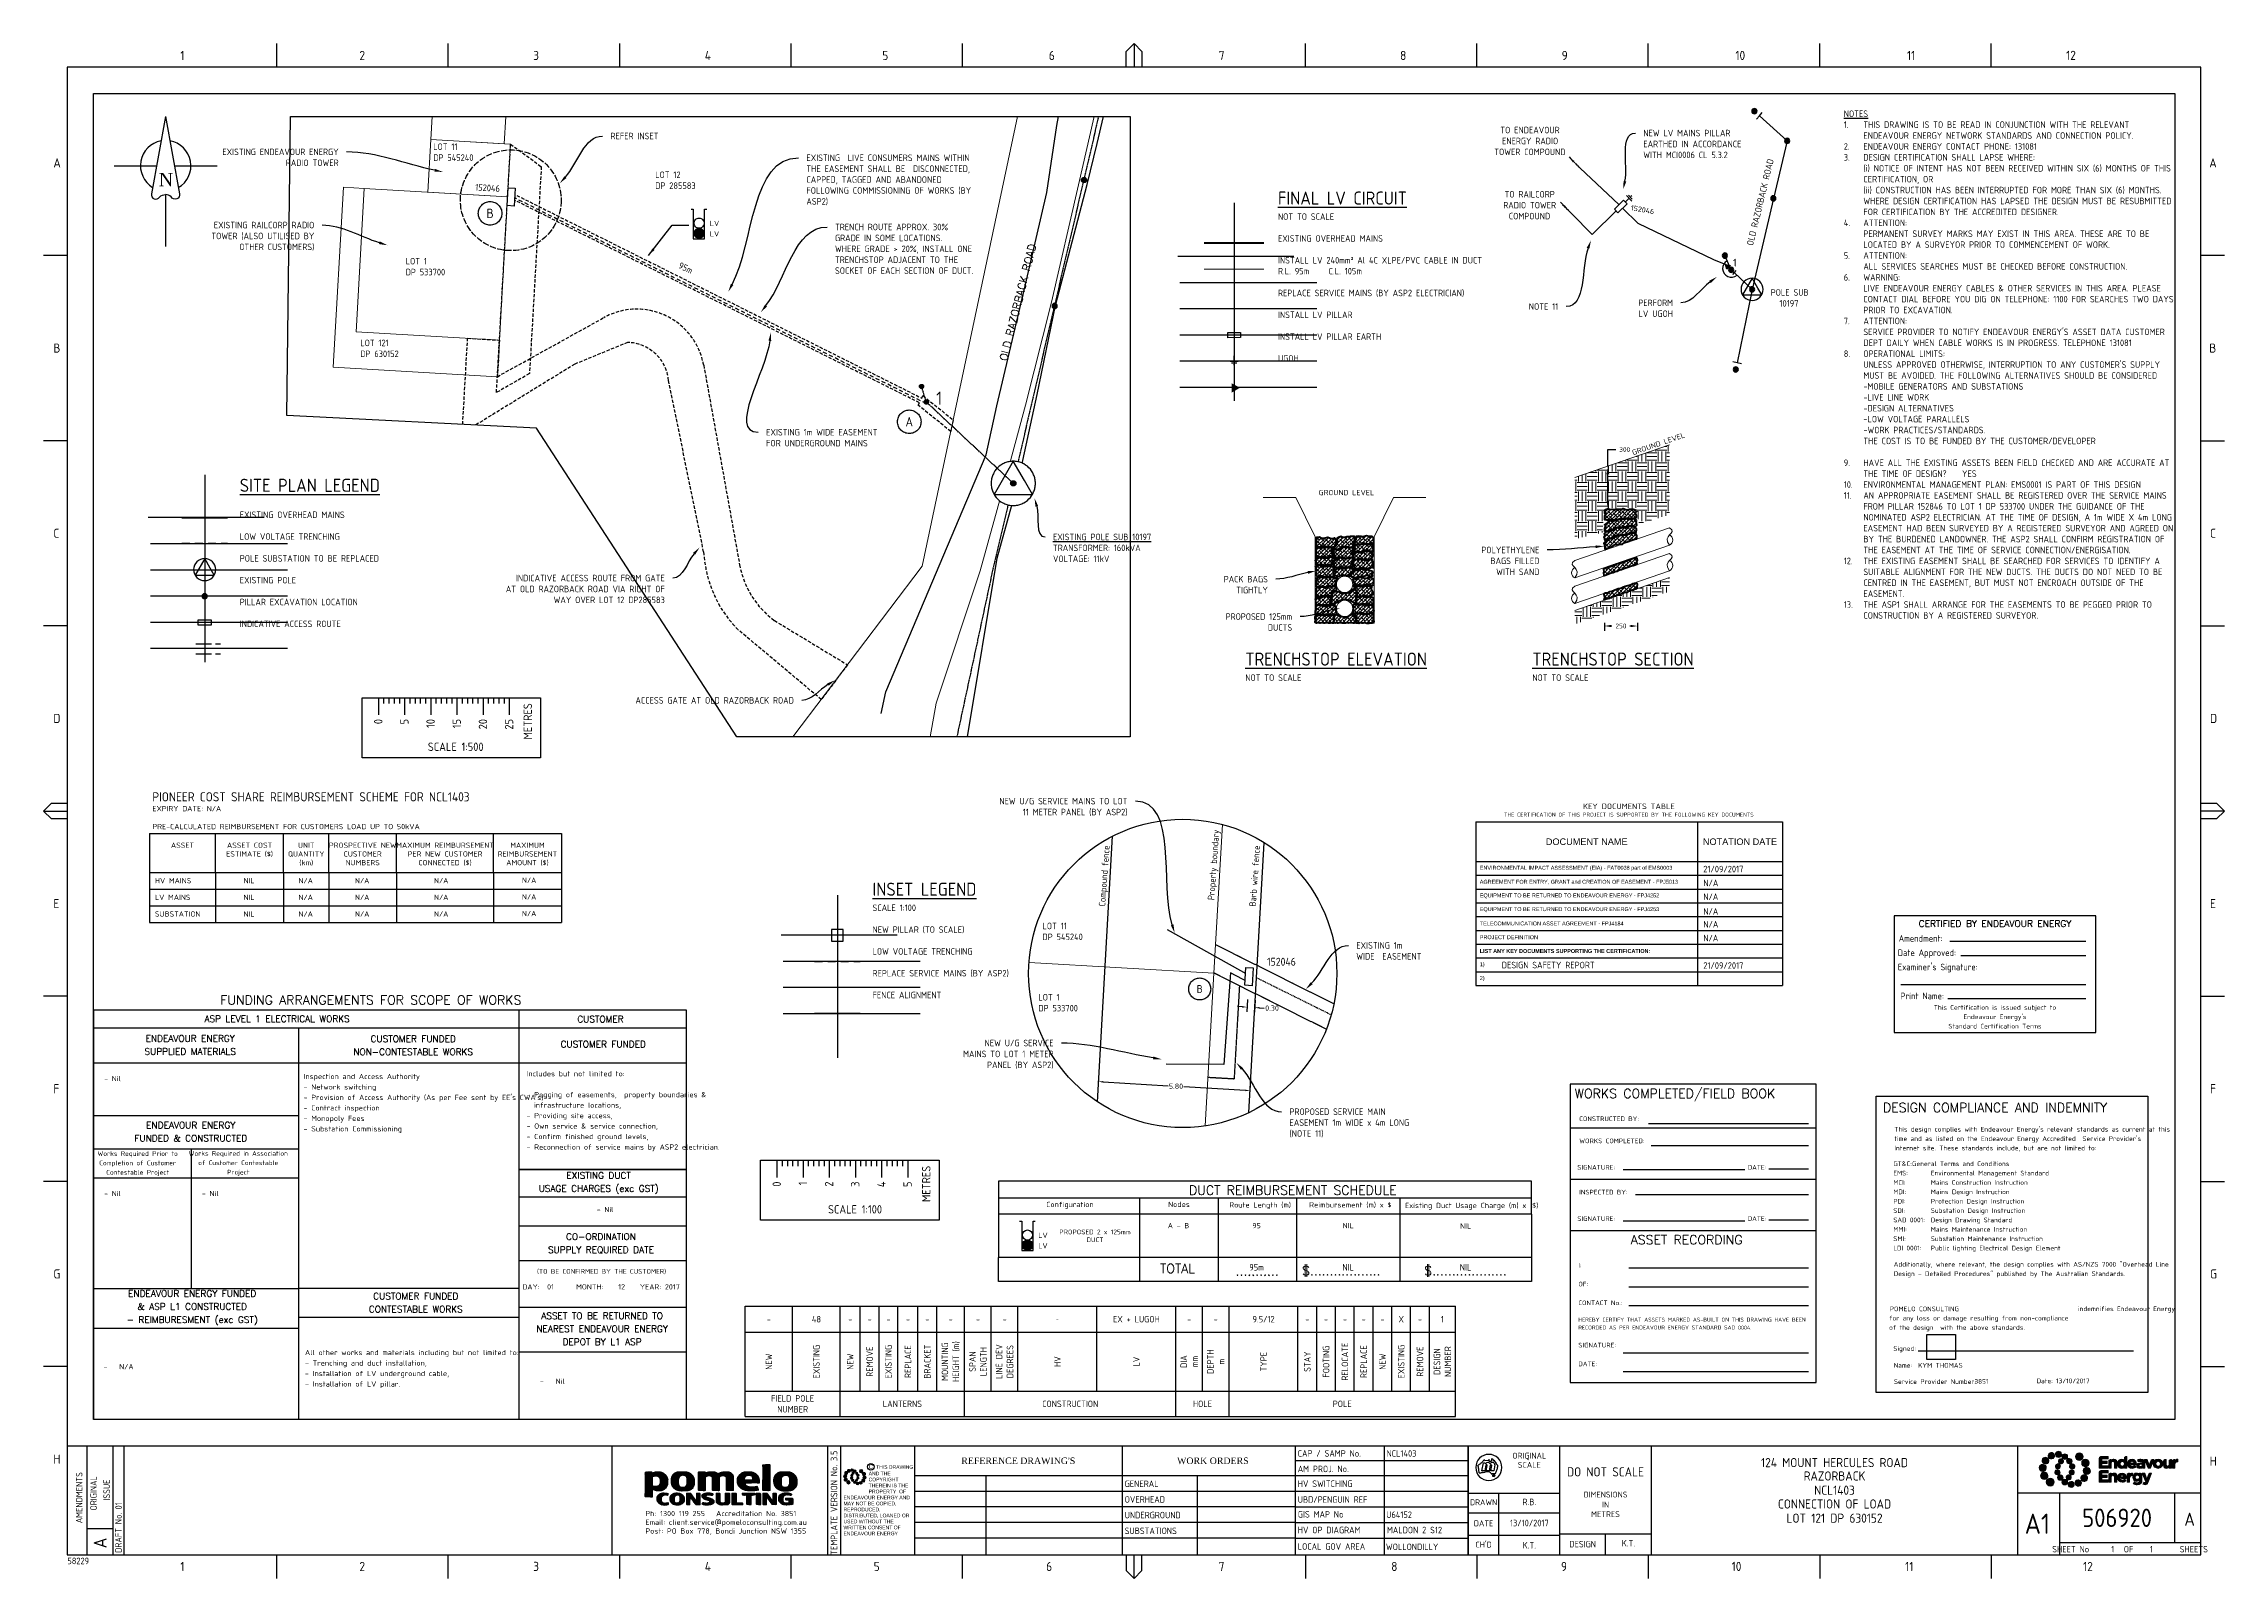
# Paper-space layout '1' of a CAD drawing. Header units: metres. Extents: x 412 to 285836, y -20 to 6220510.
# Drawn here: x 412 to 1246, y -20 to 567 of the extents above; entities outside this region: 4.
# The model-space entities are those that its viewports show. They can reach past a viewport. Long polylines and large blocks are cut down to what shows.
import ezdxf
from ezdxf import colors
from ezdxf.entities.mleader import LeaderData, LeaderLine
from ezdxf.enums import TextEntityAlignment as Align
from ezdxf.math import Vec2, Vec3

# ---------------------------------------------------------------- set-up
doc = ezdxf.new("R2010")
doc.units = ezdxf.units.M
for name, pattern in [('ACAD_ISO02W100', [15, 12, -3]), ('Cable Exist OH', [1, 1, 0]), ('HIDDEN2', [0.1875, 0.125, -0.0625]), ('IECLdasha', [5, 3, -2])]:
    doc.linetypes.add(name, pattern=pattern)
doc.layers.get('0').update_dxf_attribs({"color": 6})
for name, color, linetype in [('_User Miscellaneous1', 7, 'Continuous'), ('_User Miscellaneous12', 7, 'Continuous'), ('_User Miscellaneous2', 7, 'Continuous'), ('_User Miscellaneous3', 7, 'Continuous'), ('_User Miscellaneous5', 7, 'Continuous'), ('_User Miscellaneous7', 7, 'Continuous'), ('A0', 7, 'Continuous'), ('Duct_SP_EXT', 7, 'Continuous'), ('Duct_SP_NEW', 2, 'Continuous'), ('GROUND TSS Razorback North BDY bdy', 7, 'Continuous'), ('Mains_HV_EXT', 7, 'Continuous'), ('Mains_LV_EXT', 7, 'Continuous'), ('Notes', 7, 'Continuous'), ('Notes_LV_MISC', 7, 'Continuous'), ('Services_SP_EXT', 7, 'Continuous'), ('Sub_SP_TR_HV_LV_EXT', 7, 'Continuous'), ('SupportsOH_SP_TR_HV_LV_SL_EXT', 7, 'Continuous'), ('SupportsUG_SP_EXT', 7, 'Continuous'), ('SupportsUG_SP_LV_NEW', 2, 'Continuous'), ('Trench_SP_NEW', 2, 'Continuous'), ('XT_LOCALITY_PLAN', 7, 'Continuous')]:
    doc.layers.add(name, color=color, linetype=linetype)
doc.layers.add('Viewports', color=6, linetype='Continuous', plot=False)
doc.styles.add('ARIAL', font='arial.ttf', dxfattribs={"height": 2})
doc.styles.add('Elec', font='romand__.ttf')
doc.styles.add('iecISOCP', font='isocp.shx')
doc.styles.add('iecNAME', font='times.ttf')
doc.styles.add('iecTimesNewRoman', font='times.ttf')
doc.styles.add('ieISOCP', font='isocp.shx')
doc.styles.add('ISOCP', font='isocp.shx', dxfattribs={"height": 1.75})
doc.styles.add('POLE_LABEL', font='arial.ttf')
doc.styles.get("Standard").update_dxf_attribs({"font": 'isocp.shx'})
doc.linetypes.add('Cable 4', pattern='A,5.25,-0.1,["o",Standard,S=2,R=0,X=1.2,Y=-0.7],-4', length=9.35)
doc.linetypes.add('Cable New UG', pattern='A,7,-0.25,["x",Standard,S=2,R=0,X=0.2,Y=-0.8],-2.1', length=9.35)
doc.linetypes.add('FENCELINE2', pattern='A,6.35,-2.54,[132,ltypeshp.shx,S=2.54,R=0,X=-2.54,Y=0],-2.54,25.4', length=36.83)
doc.linetypes.add('IECLTRG', pattern='A,7,-0.3,["V",Standard,S=2.5,R=90,X=2.5,Y=-1.1],-2.45', length=9.75)
doc.dimstyles.get("Standard").update_dxf_attribs({"dimtxt": 0.18, "dimasz": 0.18, "dimexe": 0.18, "dimexo": 0.0625, "dimgap": 0.09, "dimtad": 0, "dimtih": 1, "dimtoh": 1, "dimdec": 4, "dimzin": 0, "dimdsep": 46, "dimtxsty": 'Standard', "dimcen": 0.09, "dimadec": 0, "dimazin": 0, "dimtfac": 1, "dimtdec": 4, "dimtofl": 0, "dimtmove": 0, "dimatfit": 3, "dimfxl": 1, "dimtolj": 1, "dimtzin": 0, "dimarcsym": 0})
picture_1 = doc.add_image_def('image1.gif', size_in_pixel=(396, 342))
pattern_1 = [(45, (-13.5714, 18.8191), (-0.6735192, 0.6735192), []), (135, (-13.5714, 18.8191), (-2.0205576, 0.6735192), [2.38125, -1.42875])]

psp = doc.layouts.new('1')

# ---------------------------------------------------------------- texts
at = {"layer": '_User Miscellaneous1', "color": 251, "true_color": 0x636466, "style": 'ISOCP'}
psp.add_text('OLD RAZORBACK ROAD', height=2.5, rotation=76.38954211, dxfattribs=at).set_placement((1065.38448, 489.46112))
at = {"layer": '_User Miscellaneous1', "color": 7, "style": 'ieISOCP'}
psp.add_text('GROUND LEVEL', height=2, rotation=19.07534844, dxfattribs=at).set_placement((1019.59092, 409.54671))
for s, height, p in [('GROUND LEVEL', 2, (899.45221, 394.29319)), ('EXPIRY DATE: N/A', 2, (453.75479, 273.53685)), ('PIONEER COST SHARE REIMBURSEMENT SCHEME FOR NCL1403', 3.5, (453.75479, 277.29714)), ('PRE-CALCULATED REIMBURSEMENT FOR CUSTOMERS LOAD UP TO 50kVA', 2, (453.75479, 266.67144)), ('HV MAINS', 2, (454.74297, 246.00859)), ('SUBSTATION', 2, (454.74297, 233.28065)), ('LV MAINS', 2, (454.74297, 239.64462))]:
    psp.add_text(s, height=height, dxfattribs=at).set_placement(p)
for s, p in [('NIL', (490.70005, 246.00859)), ('N/A', (512.3441, 246.00859)), ('N/A', (533.92187, 246.00859)), ('N/A', (564.1288, 246.00859)), ('N/A', (597.72883, 246.15847)), ('N/A', (597.72883, 239.7945)), ('NIL', (490.70005, 239.64462)), ('NIL', (490.70005, 233.28065)), ('N/A', (512.3441, 239.64462)), ('N/A', (512.3441, 233.28065)), ('N/A', (533.92187, 239.64462)), ('N/A', (533.92187, 233.28065)), ('N/A', (564.1288, 239.64462)), ('N/A', (564.1288, 233.28065)), ('N/A', (597.72883, 233.43053))]:
    psp.add_text(s, height=2, dxfattribs=at).set_placement(p, align=Align.CENTER)
at = {"layer": '_User Miscellaneous1', "insert": (1057.78571, 484.62814), "char_height": 3, "attachment_point": 1, "style": 'ISOCP'}
psp.add_mtext_dynamic_manual_height_columns('1', width=5, gutter_width=4, heights=[0], dxfattribs=at)
at = {"layer": '_User Miscellaneous1', "color": 7, "char_height": 2, "attachment_point": 2}
for s, width, heights, insert in [('ASSET', 21.4423221, [10.96777], (465.2648, 261.55324)), ('ASSET COST ESTIMATE ($)', 21.4423221, [10.96777], (490.90344, 261.55324)), ('UNIT QUANTITY (km)', 15.6126622, [10.96777], (512.54749, 261.55324)), ('PROSPECTIVE NEW CUSTOMER NUMBERS', 21.4423221, [10.96777], (534.12526, 261.55324)), ('MAXIMUM REIMBURSEMENT PER NEW CUSTOMER CONNECTED ($)', 34.6057393, [16.06559], (565.60956, 261.55324)), ('MAXIMUM REIMBURSEMENT AMOUNT ($)', 21.4423221, [10.96777], (597.09387, 261.55324))]:
    psp.add_mtext_dynamic_manual_height_columns(s, width=width, gutter_width=0, heights=heights, dxfattribs=dict(at, insert=insert))
at = {"layer": '_User Miscellaneous3', "color": 7, "linetype": 'Continuous', "char_height": 2.5, "attachment_point": 1}
for s, width, heights, insert in [('21/09/2017', 2.5, [0], (1046.41429, 252.69479)), ('N/A', 3.6517629, [2.50049], (1046.41429, 247.38933)), ('N/A', 3.6517629, [2.50049], (1046.41429, 242.12426)), ('N/A', 3.6517629, [2.50049], (1046.41429, 236.50303)), ('N/A', 3.6517629, [2.50049], (1046.41429, 231.59413)), ('N/A', 3.6517629, [2.50049], (1046.41429, 226.32906)), ('DESIGN SAFETY REPORT', 67.7938738, [0], (969.40987, 216.01549)), ('21/09/2017', 3.6517629, [2.50049], (1046.41429, 215.82981))]:
    psp.add_mtext_dynamic_manual_height_columns(s, width=width, gutter_width=4, heights=heights, dxfattribs=dict(at, insert=insert))
at = {"layer": '_User Miscellaneous5', "char_height": 2.5, "attachment_point": 1}
for s, width, heights, insert in [('\\pi3.44674;TO ENDEAVOUR \\P\\pi4.07174;ENERGY RADIO \\P\\pi1.12555;TOWER COMPOUND', 29.143481, [13.33149], (965.41384, 535.06642)), ('\\pi3.92048;TO RAILCORP \\P\\pi3.42048;RADIO TOWER \\P\\pi5.54104;COMPOUND', 26.5909669, [14.53209], (966.56203, 510.52517))]:
    psp.add_mtext_dynamic_manual_height_columns(s, width=width, gutter_width=4, heights=heights, dxfattribs=dict(at, insert=insert))
at = {"layer": 'Notes', "color": 7, "lineweight": -3, "style": 'Elec'}
for s, height, p in [('FUNDING ARRANGEMENTS FOR SCOPE OF WORKS', 3.5, (479.70502, 201.39094)), ('ASP LEVEL 1 ELECTRICAL WORKS', 2.5, (473.66322, 194.23632)), (' CUSTOMER', 2.5, (614.41679, 194.11705))]:
    psp.add_text(s, height=height, dxfattribs=at).set_placement(p, align=Align.MIDDLE_LEFT)
for s, height, p in [('CUSTOMER FUNDED', 2.5, (626.03063, 184.53046)), ('DUCT REIMBURSEMENT SCHEDULE', 3.5, (889.55963, 128.74302)), ('TOTAL', 3.5, (845.48767, 98.82997)), ('...........', 3.5, (875.94802, 97.81528))]:
    psp.add_text(s, height=height, dxfattribs=at).set_placement(p, align=Align.MIDDLE_CENTER)
for s, p in [('$..................', (893.08466, 96.248)), ('$...................', (939.77743, 96.248))]:
    psp.add_text(s, height=3.5, dxfattribs=at).set_placement(p)
at = {"layer": 'Notes', "color": 7, "lineweight": -3}
for s, height, p in [('DAY:  01      MONTH:    12    YEAR: 2017', 2, (625.21614, 91.79971)), ('(TO BE CONFIRMED BY THE CUSTOMER)', 1.8, (625.39776, 97.72364))]:
    psp.add_text(s, height=height, dxfattribs=at).set_placement(p, align=Align.MIDDLE_CENTER)
at = {"layer": 'Notes', "color": 2, "insert": (1100.09224, 541.30271), "char_height": 2.5, "attachment_point": 1, "style": 'ISOCP'}
psp.add_mtext_dynamic_manual_height_columns("\\pi-7.5,l7.5,t7.5;{\\L\\C256;NOTES\\P\\l1.^ITHIS DRAWING IS TO BE READ IN CONJUNCTION WITH THE RELEVANT ENDEAVOUR ENERGY NETWORK STANDARDS AND CONNECTION POLICY.\\P\\C7;2.^IENDEAVOUR ENERGY CONTACT PHONE: 131081\\P3.^IDESIGN CERTIFICATION SHALL LAPSE WHERE:\\P^I(i) NOTICE OF INTENT HAS NOT BEEN RECEIVED WITHIN SIX (6) MONTHS OF THIS CERTIFICATION, OR\\P\\pi0,t0;(ii) CONSTRUCTION HAS BEEN INTERRUPTED FOR MORE THAN SIX (6) MONTHS.\\P\\ptz;WHERE DESIGN CERTIFICATION HAS LAPSED THE DESIGN MUST BE RESUBMITTED FOR CERTIFICATION BY THE ACCREDITED DESIGNER.\\P\\pi-7.5,t7.5;4.^IATTENTION:\\P\\pi0,tz;PERMANENT SURVEY MARKS MAY EXIST IN THIS AREA. THESE ARE TO BE LOCATED BY A SURVEYOR PRIOR TO COMMENCEMENT OF WORK.\\P\\pi-7.5,t7.5;5.^IATTENTION:\\P\\pi0,tz;ALL SERVICES SEARCHES MUST BE CHECKED BEFORE CONSTRUCTION.\\P\\pi-7.5,t7.5;6.^IWARNING:\\P\\pi0,tz;LIVE ENDEAVOUR ENERGY CABLES & OTHER SERVICES IN THIS AREA. PLEASE CONTACT DIAL BEFORE YOU DIG ON TELEPHONE: 1100 FOR SEARCHES TWO DAYS PRIOR TO EXCAVATION.\\P\\pi-7.5,t7.5;7.^IATTENTION:\\P\\pi0,tz;SERVICE PROVIDER TO NOTIFY ENDEAVOUR ENERGY'S ASSET DATA CUSTOMER DEPT DAILY WHEN CABLE WORKS IS IN PROGRESS. TELEPHONE 131081\\P\\pi-7.5,t7.5;8.^IOPERATIONAL LIMITS:\\P\\pi0,tz;UNLESS APPROVED OTHERWISE, INTERRUPTION TO ANY CUSTOMER'S SUPPLY MUST BE AVOIDED. THE FOLLOWING ALTERNATIVES SHOULD BE CONSIDERED\\P-MOBILE GENERATORS AND SUBSTATIONS\\P-LIVE LINE WORK\\P-DESIGN ALTERNATIVES\\P-LOW VOLTAGE PARALLELS\\P-WORK PRACTICES/STANDARDS.\\PTHE COST IS TO BE FUNDED BY THE CUSTOMER/DEVELOPER\\P\\pl0;\\P\\pi-7.5,l7.5,t7.5;9.^IHAVE ALL THE EXISTING ASSETS BEEN FIELD CHECKED AND ARE ACCURATE AT THE TIME OF DESIGN?    YES\\P10.^IENVIRONMENTAL MANAGEMENT PLAN: EMS0001 IS PART OF THIS DESIGN\\P11.^IAN APPROPRIATE EASEMENT SHALL BE REGISTERED OVER THE SERVICE MAINS FROM PILLAR 152846 TO LOT 1 DP 533700 UNDER THE GUIDANCE OF THE NOMINATED ASP2 ELECTRICIAN. AT THE TIME OF DESIGN, A 1m WIDE X 4m LONG EASEMENT HAD BEEN SURVEYED BY A REGISTERED SURVEYOR AND AGREED ON BY THE BURDENED LANDOWNER. THE ASP2 SHALL CONFIRM REGISTRATION OF THE EASEMENT AT THE TIME OF SERVICE CONNECTION/ENERGISATION.\\P12.^ITHE EXISTING EASEMENT SHALL BE SEARCHED FOR SERVICES TO IDENTIFY A SUITABLE ALIGNMENT FOR THE NEW DUCTS. THE DUCTS DO NOT NEED TO BE CENTRED IN THE EASEMENT, BUT MUST NOT ENCROACH OUTSIDE OF THE EASEMENT.\\P13.^ITHE ASP1 SHALL ARRANGE FOR THE EASEMENTS TO BE PEGGED PRIOR TO CONSTRUCTION BY A REGISTERED SURVEYOR.}", width=123.1485052, gutter_width=4, heights=[330.60903], dxfattribs=at)
at = {"layer": 'Notes'}
for s, width, heights, insert, char_height, attachment_point in [('{\\LFINAL LV CIRCUIT\\P\\H0.5x;\\lNOT TO SCALE\\P\\PEXISTING OVERHEAD MAINS^J\\PINSTALL LV 240mm² Al 4C XLPE/PVC CABLE IN DUCT\\PR.L. 95m     C.L. 105m\\P\\PREPLACE SERVICE MAINS (BY ASP2 ELECTRICIAN)\\P\\PINSTALL LV PILLAR\\P\\PINSTALL LV PILLAR EARTH\\P\\PUGOH}', 79.0753711, [88.33146], (883.88258, 510.31982), 5, 1), ('{\\LSITE PLAN LEGEND\\P\\H0.5x;\\l\\PEXISTING OVERHEAD MAINS\\P\\PLOW VOLTAGE TRENCHING\\P\\PPOLE SUBSTATION TO BE REPLACED\\P\\PEXISTING POLE\\P\\PPILLAR EXCAVATION LOCATION\\P\\PINDICATIVE ACCESS ROUTE}', 97.235888, [94.82846], (487.15112, 400.57591), 5, 1), ('{\\LTRENCHSTOP ELEVATION\\P\\H0.5x;\\lNOT TO SCALE}', 90.6435384, [88.33146], (871.3895, 334.16791), 5, 1), ('{\\LTRENCHSTOP SECTION\\P\\H0.5x;\\lNOT TO SCALE}', 90.6435384, [88.33146], (981.08349, 334.16791), 5, 1), ('SCALE 1:500', 31.6898939, [0], (580.30566, 299.76631), 3.2, 3), ('{\\LINSET LEGEND\\P\\H0.5x;\\lSCALE 1:100\\P\\PNEW PILLAR (TO SCALE)\\P\\PLOW VOLTAGE TRENCHING\\P\\PREPLACE SERVICE MAINS (BY ASP2)\\P\\PFENCE ALIGNMENT }', 97.235888, [94.82846], (728.94624, 246.23921), 5, 1), ('SCALE 1:100', 31.6898939, [0], (732.58312, 123.02945), 3.2, 3)]:
    psp.add_mtext_dynamic_manual_height_columns(s, width=width, gutter_width=4, heights=heights, dxfattribs=dict(at, insert=insert, char_height=char_height, attachment_point=attachment_point))
at = {"layer": 'Notes', "char_height": 3.2, "attachment_point": 3, "rotation": 90}
for s, width, insert in [('0', 3.6279009, (538.46003, 308.78129)), ('5', 3.6279009, (548.46003, 308.78129)), ('10', 3.6279009, (558.46003, 308.78129)), ('15', 3.6279009, (568.46003, 308.78129)), ('20', 3.6279009, (578.46003, 308.78129)), ('25', 3.6279009, (588.46003, 308.78129)), ('METRES', 8.6148417, (595.60469, 314.8035)), ('METRES', 8.6148417, (747.88215, 138.06663)), ('0', 3.6279009, (690.73749, 132.04443)), ('1', 3.6279009, (700.73749, 132.04443)), ('2', 3.6279009, (710.73749, 132.04443)), ('3', 3.6279009, (720.73749, 132.04443)), ('4', 3.6279009, (730.73749, 132.04443)), ('5', 3.6279009, (740.73749, 132.04443))]:
    psp.add_mtext_dynamic_manual_height_columns(s, width=width, gutter_width=4, heights=[0], dxfattribs=dict(at, insert=insert))
at = {"layer": 'Notes', "color": 7, "lineweight": -3, "char_height": 2.5, "attachment_point": 5, "line_spacing_factor": 1.2, "style": 'Elec'}
for s, insert in [('ENDEAVOUR ENERGY \\PSUPPLIED MATERIALS', (468.20598, 184.23258)), ('CUSTOMER FUNDED \\PNON-CONTESTABLE WORKS', (553.41443, 184.08125)), ('ENDEAVOUR ENERGY \\PFUNDED & CONSTRUCTED', (468.42457, 151.08071)), ('EXISTING DUCT\\PUSAGE CHARGES (exc GST)', (624.28602, 131.47988)), ('CO-ORDINATION\\PSUPPLY REQUIRED DATE', (625.16712, 108.37179)), ('CUSTOMER FUNDED\\PCONTESTABLE WORKS', (554.41566, 85.76282)), ('ASSET TO BE RETURNED TO\\PNEAREST ENDEAVOUR ENERGY\\PDEPOT BY L1 ASP', (625.61301, 75.77407))]:
    psp.add_mtext(s, dxfattribs=dict(at, insert=insert))
at = {"layer": 'Notes', "color": 7, "lineweight": -3, "line_spacing_factor": 1.2}
for s, insert, char_height, width, attachment_point in [('- Nil', (435.306, 171.39158), 2, 42.4470622, 4), ("Inspection and Access Authority\\P- Network switching\\P- Provision of Access Authority (As per Fee sent by EE's CWA's)\\P- Contract inspection\\P- Monopoly Fees\\P- Substation Commissioning", (511.53412, 173.1983), 2, 83.9759777, 1), ('Includes but not limited to:\\P\\P- Pegging of easements,  property boundaries &\\P  infrastructure locations,\\P- Providing site access,\\P- Own service & service connection,\\P- Confirm finished ground levels,\\P- Reconnection of service mains by ASP2 electrician.', (596.73659, 158.9468), 2, 59.9330713, 4), ('Works Required Prior to Completion of Customer Contestable Project', (448.1253, 138.87766), 1.79, 30.6516644, 5), ('Works Required in Association of Customer Contestable Project', (486.5688, 138.94237), 1.79, 30.6516644, 5), ('- Nil', (435.306, 127.47561), 2, 42.4470622, 4), ('- Nil', (472.66485, 127.47561), 2, 42.4470622, 4), ('All other works and materials including but not limited to:\\P- Trenching and duct installation,\\P- Installation of LV underground cable,\\P- Installation of LV pillar.', (512.06918, 60.4076), 2, 71.0135241, 4), ('\\pi-6,l8,t8;-^IN/A', (433.06791, 61.32794), 2, 82.4072329, 4), ('\\pi-6,l8,t8;-^INil', (599.846, 55.73243), 2, 57.8239012, 4)]:
    psp.add_mtext(s, dxfattribs=dict(at, insert=insert, char_height=char_height, width=width, attachment_point=attachment_point))
at = {"layer": 'Notes', "color": 7, "ltscale": 0.5, "insert": (625.74067, 122.3532), "char_height": 2, "width": 63.942031, "attachment_point": 2}
psp.add_mtext('\\pi-6,l8,t8;{\\C256;- Nil}', dxfattribs=at)
at = {"layer": 'Notes', "color": 1, "lineweight": -3}
for s, insert, char_height, width, attachment_point in [('{\\C7;Configuration}', (795.32744, 124.28982), 2, 31.8297085, 1), ('{\\C7;Nodes}', (841.91507, 124.32168), 2, 21.3006789, 1), ('{\\C7;Route Length (m)}', (865.27919, 124.12649), 2, 28.8336752, 1), ('{\\C7;Reimbursement (m) x $}', (895.81499, 124.14544), 2, 38.7746385, 1), ('{\\C7;Existing Duct Usage Charge (m) x ($)}', (932.4403, 123.91919), 2, 53.7400355, 1), ('{\\C7;LV}', (792.27072, 111.51013), 2, 47.6073653, 4), ('{\\C7;LV}', (792.27072, 107.52129), 2, 47.6073653, 4), ('{\\C7;PROPOSED 2 x 125mm DUCT}', (813.96021, 113.68698), 1.8, 23.8036827, 2), ('{\\C7;A - B}', (845.86782, 116.20576), 2, 22.9407695, 2), ('{\\C7;95}', (875.71345, 116.20576), 2, 7.1295328, 2), ('{\\C7;NIL}', (910.70997, 116.20576), 2, 7.1295328, 2), ('{\\C256;NIL}', (955.58864, 116.05951), 2, 39.0251323, 2), ('{\\C7;95m}', (875.70983, 100.52954), 2.5, 7.1295328, 2), ('{\\C7;NIL}', (910.70997, 100.52098), 2.5, 7.1295328, 2), ('{\\C7;NIL}', (955.58864, 100.52954), 2.5, 7.1295328, 2)]:
    psp.add_mtext(s, dxfattribs=dict(at, insert=insert, char_height=char_height, width=width, attachment_point=attachment_point))
at = {"layer": 'Notes', "color": 7, "lineweight": -3, "insert": (468.97772, 83.84602), "char_height": 2.5, "width": 75.5224591, "attachment_point": 5, "line_spacing_factor": 1.2, "style": 'Elec'}
psp.add_mtext('ENDEAVOUR ENERGY FUNDED \\P& ASP L1 CONSTRUCTED \\P- REIMBURESMENT (exc GST)', dxfattribs=at)

msp = doc.modelspace()

# ---------------------------------------------------------------- texts
at = {"layer": '_User Miscellaneous1', "color": 252, "true_color": 0x939598, "char_height": 0.25, "attachment_point": 1, "rotation": 85.8276383}
for s, insert in [('Property boundary', (284715.97561, 6220607.80988)), ('Compound fence', (284711.81129, 6220607.56966)), ('Barb wire fence', (284717.56116, 6220607.56145))]:
    msp.add_mtext_dynamic_manual_height_columns(s, width=9.5521566, gutter_width=4, heights=[0.59958], dxfattribs=dict(at, insert=insert))
at = {"layer": '_User Miscellaneous1', "color": 251, "true_color": 0x636466, "attachment_point": 1}
for s, insert, char_height in [('LOT 11\\PDP 545240', (284709.6649, 6220606.93765), 0.25), ('LOT 1\\PDP 533700', (284709.50644, 6220604.21314), 0.25), ('LOT 11\\PDP 545240', (284701.99822, 6220015.19322), 1.25), ('LOT 12\\PDP 285583', (284744.4126, 6220009.82746), 1.25), ('LOT 1\\PDP 533700', (284696.72903, 6219993.32043), 1.25), ('LOT 121\\PDP 630152', (284688.05643, 6219977.70795), 1.25)]:
    msp.add_mtext_dynamic_manual_height_columns(s, width=19.2859094, gutter_width=4, heights=[0], dxfattribs=dict(at, insert=insert, char_height=char_height))
at = {"layer": '_User Miscellaneous1', "insert": (284749.2748, 6219992.57632), "char_height": 1.25, "width": 7.816449, "attachment_point": 1, "rotation": 333.6339213, "style": 'ISOCP'}
msp.add_mtext('95m ', dxfattribs=at)
at = {"layer": '_User Miscellaneous1', "insert": (284798.11411, 6219967.77475), "char_height": 2.5, "attachment_point": 1, "style": 'ISOCP'}
msp.add_mtext_dynamic_manual_height_columns('1', width=5, gutter_width=4, heights=[0], dxfattribs=at)
at = {"layer": '_User Miscellaneous2', "insert": (284810.1792, 6219973.89397), "char_height": 1.5, "attachment_point": 1, "rotation": 75.8741139}
msp.add_mtext_dynamic_manual_height_columns('{\\Fromanc|c0;OLD RAZORBACK ROAD}', width=37.2308378, gutter_width=4, heights=[0], dxfattribs=at)
at = {"layer": '_User Miscellaneous3', "color": 2, "insert": (284718.24881, 6220605.59581), "char_height": 0.3, "attachment_point": 1}
msp.add_mtext_dynamic_manual_height_columns('152046', width=6.1358869, gutter_width=4, heights=[0.59958], dxfattribs=at)
at = {"layer": 'Notes', "color": 1, "lineweight": -3, "char_height": 1, "width": 23.8036827, "attachment_point": 4}
for insert in [(284754.84823, 6219999.9068), (284754.84823, 6219997.91238)]:
    msp.add_mtext('{\\C7;LV}', dxfattribs=dict(at, insert=insert))

# ---------------------------------------------------------------- blocks, each defined once
blk = doc.blocks.new('EE_LOGO_SMALL')
at = {"layer": 'Notes'}
h = blk.add_hatch(color=256, dxfattribs=at)
edge = h.paths.add_edge_path()
edge.add_spline(control_points=[(-8.4, 2), (-9.2, 2), (-9.8, 1.4), (-9.8, 0.7), (-9.9, -0.1), (-9.3, -0.7), (-8.6, -0.8), (-7.8, -0.8), (-7.2, -0.2), (-7.1, 0.5), (-7.1, 1.3), (-7.7, 1.9), (-8.4, 2)], knot_values=[0, 0, 0, 0, 1, 1, 1, 2, 2, 2, 3, 3, 3, 4, 4, 4, 4], degree=3, periodic=0)
h = blk.add_hatch(color=256, dxfattribs=at)
edge = h.paths.add_edge_path()
edge.add_spline(control_points=[(-6.8, 4.5), (-7.4, 4.8), (-8.2, 4.6), (-8.6, 4), (-8.9, 3.4), (-8.7, 2.6), (-8.1, 2.2), (-7.5, 1.9), (-6.7, 2.1), (-6.3, 2.7), (-6, 3.3), (-6.2, 4.1), (-6.8, 4.5)], knot_values=[0, 0, 0, 0, 1, 1, 1, 2, 2, 2, 3, 3, 3, 4, 4, 4, 4], degree=3, periodic=0)
h = blk.add_hatch(color=256, dxfattribs=at)
edge = h.paths.add_edge_path()
edge.add_spline(control_points=[(-4.2, 5.9), (-4.6, 6.5), (-5.3, 6.6), (-5.9, 6.3), (-6.4, 5.9), (-6.6, 5.1), (-6.2, 4.6), (-5.9, 4), (-5.1, 3.8), (-4.6, 4.2), (-4, 4.6), (-3.8, 5.3), (-4.2, 5.9)], knot_values=[0, 0, 0, 0, 1, 1, 1, 2, 2, 2, 3, 3, 3, 4, 4, 4, 4], degree=3, periodic=0)
h = blk.add_hatch(color=256, dxfattribs=at)
edge = h.paths.add_edge_path()
edge.add_spline(control_points=[(-1.3, 5.9), (-1.4, 6.5), (-2, 7), (-2.6, 6.9), (-3.3, 6.9), (-3.7, 6.3), (-3.7, 5.6), (-3.6, 5), (-3, 4.5), (-2.4, 4.6), (-1.7, 4.7), (-1.3, 5.2), (-1.3, 5.9)], knot_values=[0, 0, 0, 0, 1, 1, 1, 2, 2, 2, 3, 3, 3, 4, 4, 4, 4], degree=3, periodic=0)
h = blk.add_hatch(color=256, dxfattribs=at)
edge = h.paths.add_edge_path()
edge.add_spline(control_points=[(-2.5, 2.1), (-3, 2.2), (-3.5, 1.9), (-3.6, 1.3), (-3.7, 0.8), (-3.4, 0.3), (-2.9, 0.2), (-2.4, 0.1), (-1.9, 0.4), (-1.8, 0.9), (-1.7, 1.5), (-2, 2), (-2.5, 2.1)], knot_values=[0, 0, 0, 0, 1, 1, 1, 2, 2, 2, 3, 3, 3, 4, 4, 4, 4], degree=3, periodic=0)
h = blk.add_hatch(color=256, dxfattribs=at)
edge = h.paths.add_edge_path()
edge.add_spline(control_points=[(1, 4.9), (1, 4.3), (0.5, 3.8), (-0.1, 3.8), (-0.7, 3.8), (-1.2, 4.3), (-1.2, 4.9), (-1.2, 5.5), (-0.7, 6), (-0.1, 6), (0.5, 6), (1, 5.5), (1, 4.9)], knot_values=[0, 0, 0, 0, 1, 1, 1, 2, 2, 2, 3, 3, 3, 4, 4, 4, 4], degree=3, periodic=0)
edge = h.paths.add_edge_path()
edge.add_spline(control_points=[(-1.4, 4), (-1.9, 4.1), (-2.4, 3.8), (-2.5, 3.3), (-2.6, 2.7), (-2.3, 2.2), (-1.8, 2.1), (-1.3, 2), (-0.7, 2.3), (-0.6, 2.9), (-0.5, 3.4), (-0.9, 3.9), (-1.4, 4)], knot_values=[0, 0, 0, 0, 1, 1, 1, 2, 2, 2, 3, 3, 3, 4, 4, 4, 4], degree=3, periodic=0)
h = blk.add_hatch(color=256, dxfattribs=at)
edge = h.paths.add_edge_path()
edge.add_spline(control_points=[(2.3, 2.4), (2.8, 2.8), (2.8, 3.4), (2.4, 3.9), (2, 4.3), (1.4, 4.3), (0.9, 3.9), (0.5, 3.6), (0.5, 2.9), (0.9, 2.5), (1.2, 2), (1.9, 2), (2.3, 2.4)], knot_values=[0, 0, 0, 0, 1, 1, 1, 2, 2, 2, 3, 3, 3, 4, 4, 4, 4], degree=3, periodic=0)
edge = h.paths.add_edge_path()
edge.add_spline(control_points=[(1, 4.9), (1, 4.3), (0.5, 3.8), (-0.1, 3.8), (-0.7, 3.8), (-1.2, 4.3), (-1.2, 4.9), (-1.2, 5.5), (-0.7, 6), (-0.1, 6), (0.5, 6), (1, 5.5), (1, 4.9)], knot_values=[0, 0, 0, 0, 1, 1, 1, 2, 2, 2, 3, 3, 3, 4, 4, 4, 4], degree=3, periodic=0)
h = blk.add_hatch(color=256, dxfattribs=at)
edge = h.paths.add_edge_path()
edge.add_spline(control_points=[(1, 4.9), (1, 4.3), (0.5, 3.8), (-0.1, 3.8), (-0.7, 3.8), (-1.2, 4.3), (-1.2, 4.9), (-1.2, 5.5), (-0.7, 6), (-0.1, 6), (0.5, 6), (1, 5.5), (1, 4.9)], knot_values=[0, 0, 0, 0, 1, 1, 1, 2, 2, 2, 3, 3, 3, 4, 4, 4, 4], degree=3, periodic=0)
edge = h.paths.add_edge_path(flags=16)
edge.add_spline(control_points=[(1, 4.9), (1, 4.3), (0.5, 3.8), (-0.1, 3.8), (-0.7, 3.8), (-1.2, 4.3), (-1.2, 4.9), (-1.2, 5.5), (-0.7, 6), (-0.1, 6), (0.5, 6), (1, 5.5), (1, 4.9)], knot_values=[0, 0, 0, 0, 1, 1, 1, 2, 2, 2, 3, 3, 3, 4, 4, 4, 4], degree=3, periodic=0)
h = blk.add_hatch(color=256, dxfattribs=at)
edge = h.paths.add_edge_path()
edge.add_spline(control_points=[(3, 0.2), (3.5, 0.3), (3.8, 0.9), (3.7, 1.4), (3.6, 1.9), (3, 2.3), (2.5, 2.1), (1.9, 2), (1.6, 1.4), (1.8, 0.9), (1.9, 0.4), (2.5, 0.1), (3, 0.2)], knot_values=[0, 0, 0, 0, 1, 1, 1, 2, 2, 2, 3, 3, 3, 4, 4, 4, 4], degree=3, periodic=0)
h = blk.add_hatch(color=256, dxfattribs=at)
edge = h.paths.add_edge_path()
edge.add_spline(control_points=[(7, 4.9), (7, 4), (6.3, 3.4), (5.5, 3.4), (4.6, 3.4), (4, 4), (4, 4.9), (4, 5.7), (4.6, 6.4), (5.5, 6.4), (6.3, 6.4), (7, 5.7), (7, 4.9)], knot_values=[0, 0, 0, 0, 1, 1, 1, 2, 2, 2, 3, 3, 3, 4, 4, 4, 4], degree=3, periodic=0)
h = blk.add_hatch(color=256, dxfattribs=at)
edge = h.paths.add_edge_path()
edge.add_spline(control_points=[(8.4, 1.1), (9.1, 1.5), (9.4, 2.3), (9.1, 3), (8.8, 3.7), (7.9, 4.1), (7.2, 3.8), (6.5, 3.4), (6.2, 2.6), (6.5, 1.9), (6.8, 1.2), (7.7, 0.8), (8.4, 1.1)], knot_values=[0, 0, 0, 0, 1, 1, 1, 2, 2, 2, 3, 3, 3, 4, 4, 4, 4], degree=3, periodic=0)
h = blk.add_hatch(color=256, dxfattribs=at)
edge = h.paths.add_edge_path()
edge.add_spline(control_points=[(8.3, -1.9), (9, -1.9), (9.7, -1.4), (9.7, -0.6), (9.7, 0.1), (9.2, 0.8), (8.4, 0.8), (7.7, 0.8), (7, 0.3), (7, -0.5), (6.9, -1.2), (7.5, -1.9), (8.3, -1.9)], knot_values=[0, 0, 0, 0, 1, 1, 1, 2, 2, 2, 3, 3, 3, 4, 4, 4, 4], degree=3, periodic=0)
h = blk.add_hatch(color=256, dxfattribs=at)
edge = h.paths.add_edge_path()
edge.add_spline(control_points=[(-8.5, -1.1), (-9.2, -1.4), (-9.6, -2.3), (-9.3, -3), (-8.9, -3.7), (-8.1, -4), (-7.4, -3.7), (-6.7, -3.4), (-6.3, -2.5), (-6.6, -1.8), (-7, -1.1), (-7.8, -0.8), (-8.5, -1.1)], knot_values=[0, 0, 0, 0, 1, 1, 1, 2, 2, 2, 3, 3, 3, 4, 4, 4, 4], degree=3, periodic=0)
h = blk.add_hatch(color=256, dxfattribs=at)
edge = h.paths.add_edge_path()
edge.add_spline(control_points=[(-7.1, -4.8), (-7.1, -4), (-6.5, -3.3), (-5.6, -3.3), (-4.8, -3.3), (-4.1, -4), (-4.1, -4.8), (-4.1, -5.7), (-4.8, -6.3), (-5.6, -6.3), (-6.5, -6.3), (-7.1, -5.7), (-7.1, -4.8)], knot_values=[0, 0, 0, 0, 1, 1, 1, 2, 2, 2, 3, 3, 3, 4, 4, 4, 4], degree=3, periodic=0)
h = blk.add_hatch(color=256, dxfattribs=at)
edge = h.paths.add_edge_path()
edge.add_spline(control_points=[(-3.1, -0.2), (-3.7, -0.3), (-4, -0.8), (-3.8, -1.4), (-3.7, -1.9), (-3.2, -2.2), (-2.6, -2.1), (-2.1, -1.9), (-1.8, -1.4), (-1.9, -0.9), (-2.1, -0.3), (-2.6, 0), (-3.1, -0.2)], knot_values=[0, 0, 0, 0, 1, 1, 1, 2, 2, 2, 3, 3, 3, 4, 4, 4, 4], degree=3, periodic=0)
h = blk.add_hatch(color=256, dxfattribs=at)
edge = h.paths.add_edge_path()
edge.add_spline(control_points=[(-2.5, -2.3), (-2.9, -2.7), (-3, -3.4), (-2.6, -3.8), (-2.2, -4.2), (-1.5, -4.3), (-1.1, -3.9), (-0.7, -3.5), (-0.6, -2.8), (-1, -2.4), (-1.4, -2), (-2, -1.9), (-2.5, -2.3)], knot_values=[0, 0, 0, 0, 1, 1, 1, 2, 2, 2, 3, 3, 3, 4, 4, 4, 4], degree=3, periodic=0)
h = blk.add_hatch(color=256, dxfattribs=at)
edge = h.paths.add_edge_path()
edge.add_spline(control_points=[(-1.2, -4.8), (-1.2, -4.2), (-0.7, -3.7), (-0.1, -3.7), (0.5, -3.7), (1, -4.2), (1, -4.8), (1, -5.4), (0.5, -5.9), (-0.1, -5.9), (-0.7, -5.9), (-1.2, -5.4), (-1.2, -4.8)], knot_values=[0, 0, 0, 0, 1, 1, 1, 2, 2, 2, 3, 3, 3, 4, 4, 4, 4], degree=3, periodic=0)
h = blk.add_hatch(color=256, dxfattribs=at)
edge = h.paths.add_edge_path()
edge.add_spline(control_points=[(1.2, -3.9), (1.7, -4.1), (2.2, -3.7), (2.3, -3.2), (2.5, -2.7), (2.1, -2.2), (1.6, -2.1), (1.1, -2), (0.6, -2.3), (0.5, -2.8), (0.4, -3.3), (0.7, -3.8), (1.2, -3.9)], knot_values=[0, 0, 0, 0, 1, 1, 1, 2, 2, 2, 3, 3, 3, 4, 4, 4, 4], degree=3, periodic=0)
h = blk.add_hatch(color=256, dxfattribs=at)
edge = h.paths.add_edge_path()
edge.add_spline(control_points=[(1.2, -5.8), (1.3, -6.5), (1.8, -6.9), (2.5, -6.9), (3.1, -6.8), (3.6, -6.2), (3.5, -5.6), (3.4, -5), (2.9, -4.5), (2.2, -4.6), (1.6, -4.6), (1.1, -5.2), (1.2, -5.8)], knot_values=[0, 0, 0, 0, 1, 1, 1, 2, 2, 2, 3, 3, 3, 4, 4, 4, 4], degree=3, periodic=0)
h = blk.add_hatch(color=256, dxfattribs=at)
edge = h.paths.add_edge_path()
edge.add_spline(control_points=[(2.4, -2), (2.9, -2.1), (3.4, -1.8), (3.5, -1.3), (3.6, -0.8), (3.3, -0.3), (2.8, -0.2), (2.2, -0.1), (1.7, -0.4), (1.6, -0.9), (1.5, -1.4), (1.8, -1.9), (2.4, -2)], knot_values=[0, 0, 0, 0, 1, 1, 1, 2, 2, 2, 3, 3, 3, 4, 4, 4, 4], degree=3, periodic=0)
h = blk.add_hatch(color=256, dxfattribs=at)
edge = h.paths.add_edge_path()
edge.add_spline(control_points=[(4, -5.8), (4.4, -6.4), (5.2, -6.6), (5.7, -6.2), (6.3, -5.8), (6.5, -5.1), (6.1, -4.5), (5.7, -4), (5, -3.8), (4.4, -4.2), (3.8, -4.5), (3.7, -5.3), (4, -5.8)], knot_values=[0, 0, 0, 0, 1, 1, 1, 2, 2, 2, 3, 3, 3, 4, 4, 4, 4], degree=3, periodic=0)
h = blk.add_hatch(color=256, dxfattribs=at)
edge = h.paths.add_edge_path()
edge.add_spline(control_points=[(6.7, -4.4), (7.3, -4.8), (8.1, -4.6), (8.4, -4), (8.8, -3.3), (8.6, -2.6), (8, -2.2), (7.3, -1.8), (6.6, -2.1), (6.2, -2.7), (5.8, -3.3), (6, -4.1), (6.7, -4.4)], knot_values=[0, 0, 0, 0, 1, 1, 1, 2, 2, 2, 3, 3, 3, 4, 4, 4, 4], degree=3, periodic=0)
at = {"layer": 'Notes', "lineweight": 0}
for points in [[(1.8, 2.1), (1.8, 2.1)], [(-2, -2.1), (-2, -2.1)]]:
    blk.add_lwpolyline(points, dxfattribs=at)
for points in [[(-8.4, 2), (-9.2, 2), (-9.8, 1.4), (-9.8, 0.7), (-9.9, -0.1), (-9.3, -0.7), (-8.6, -0.8), (-7.8, -0.8), (-7.2, -0.2), (-7.1, 0.5), (-7.1, 1.3), (-7.7, 1.9), (-8.4, 2)], [(-6.8, 4.5), (-7.4, 4.8), (-8.2, 4.6), (-8.6, 4), (-8.9, 3.4), (-8.7, 2.6), (-8.1, 2.2), (-7.5, 1.9), (-6.7, 2.1), (-6.3, 2.7), (-6, 3.3), (-6.2, 4.1), (-6.8, 4.5)], [(-4.2, 5.9), (-4.6, 6.5), (-5.3, 6.6), (-5.9, 6.3), (-6.4, 5.9), (-6.6, 5.1), (-6.2, 4.6), (-5.9, 4), (-5.1, 3.8), (-4.6, 4.2), (-4, 4.6), (-3.8, 5.3), (-4.2, 5.9)], [(-1.3, 5.9), (-1.4, 6.5), (-2, 7), (-2.6, 6.9), (-3.3, 6.9), (-3.7, 6.3), (-3.7, 5.6), (-3.6, 5), (-3, 4.5), (-2.4, 4.6), (-1.7, 4.7), (-1.3, 5.2), (-1.3, 5.9)], [(-2.5, 2.1), (-3, 2.2), (-3.5, 1.9), (-3.6, 1.3), (-3.7, 0.8), (-3.4, 0.3), (-2.9, 0.2), (-2.4, 0.1), (-1.9, 0.4), (-1.8, 0.9), (-1.7, 1.5), (-2, 2), (-2.5, 2.1)], [(-1.4, 4), (-1.9, 4.1), (-2.4, 3.8), (-2.5, 3.3), (-2.6, 2.7), (-2.3, 2.2), (-1.8, 2.1), (-1.3, 2), (-0.7, 2.3), (-0.6, 2.9), (-0.5, 3.4), (-0.9, 3.9), (-1.4, 4)], [(1, 4.9), (1, 4.3), (0.5, 3.8), (-0.1, 3.8), (-0.7, 3.8), (-1.2, 4.3), (-1.2, 4.9), (-1.2, 5.5), (-0.7, 6), (-0.1, 6), (0.5, 6), (1, 5.5), (1, 4.9)], [(1, 4.9), (1, 4.3), (0.5, 3.8), (-0.1, 3.8), (-0.7, 3.8), (-1.2, 4.3), (-1.2, 4.9), (-1.2, 5.5), (-0.7, 6), (-0.1, 6), (0.5, 6), (1, 5.5), (1, 4.9)], [(2.3, 2.4), (2.8, 2.8), (2.8, 3.4), (2.4, 3.9), (2, 4.3), (1.4, 4.3), (0.9, 3.9), (0.5, 3.6), (0.5, 2.9), (0.9, 2.5), (1.2, 2), (1.9, 2), (2.3, 2.4)], [(3, 0.2), (3.5, 0.3), (3.8, 0.9), (3.7, 1.4), (3.6, 1.9), (3, 2.3), (2.5, 2.1), (1.9, 2), (1.6, 1.4), (1.8, 0.9), (1.9, 0.4), (2.5, 0.1), (3, 0.2)], [(7, 4.9), (7, 4), (6.3, 3.4), (5.5, 3.4), (4.6, 3.4), (4, 4), (4, 4.9), (4, 5.7), (4.6, 6.4), (5.5, 6.4), (6.3, 6.4), (7, 5.7), (7, 4.9)], [(8.4, 1.1), (9.1, 1.5), (9.4, 2.3), (9.1, 3), (8.8, 3.7), (7.9, 4.1), (7.2, 3.8), (6.5, 3.4), (6.2, 2.6), (6.5, 1.9), (6.8, 1.2), (7.7, 0.8), (8.4, 1.1)], [(8.3, -1.9), (9, -1.9), (9.7, -1.4), (9.7, -0.6), (9.7, 0.1), (9.2, 0.8), (8.4, 0.8), (7.7, 0.8), (7, 0.3), (7, -0.5), (6.9, -1.2), (7.5, -1.9), (8.3, -1.9)], [(-8.5, -1.1), (-9.2, -1.4), (-9.6, -2.3), (-9.3, -3), (-8.9, -3.7), (-8.1, -4), (-7.4, -3.7), (-6.7, -3.4), (-6.3, -2.5), (-6.6, -1.8), (-7, -1.1), (-7.8, -0.8), (-8.5, -1.1)], [(-7.1, -4.8), (-7.1, -4), (-6.5, -3.3), (-5.6, -3.3), (-4.8, -3.3), (-4.1, -4), (-4.1, -4.8), (-4.1, -5.7), (-4.8, -6.3), (-5.6, -6.3), (-6.5, -6.3), (-7.1, -5.7), (-7.1, -4.8)], [(-3.1, -0.2), (-3.7, -0.3), (-4, -0.8), (-3.8, -1.4), (-3.7, -1.9), (-3.2, -2.2), (-2.6, -2.1), (-2.1, -1.9), (-1.8, -1.4), (-1.9, -0.9), (-2.1, -0.3), (-2.6, 0), (-3.1, -0.2)], [(-2.5, -2.3), (-2.9, -2.7), (-3, -3.4), (-2.6, -3.8), (-2.2, -4.2), (-1.5, -4.3), (-1.1, -3.9), (-0.7, -3.5), (-0.6, -2.8), (-1, -2.4), (-1.4, -2), (-2, -1.9), (-2.5, -2.3)], [(-1.2, -4.8), (-1.2, -4.2), (-0.7, -3.7), (-0.1, -3.7), (0.5, -3.7), (1, -4.2), (1, -4.8), (1, -5.4), (0.5, -5.9), (-0.1, -5.9), (-0.7, -5.9), (-1.2, -5.4), (-1.2, -4.8)], [(1.2, -3.9), (1.7, -4.1), (2.2, -3.7), (2.3, -3.2), (2.5, -2.7), (2.1, -2.2), (1.6, -2.1), (1.1, -2), (0.6, -2.3), (0.5, -2.8), (0.4, -3.3), (0.7, -3.8), (1.2, -3.9)], [(1.2, -5.8), (1.3, -6.5), (1.8, -6.9), (2.5, -6.9), (3.1, -6.8), (3.6, -6.2), (3.5, -5.6), (3.4, -5), (2.9, -4.5), (2.2, -4.6), (1.6, -4.6), (1.1, -5.2), (1.2, -5.8)], [(2.4, -2), (2.9, -2.1), (3.4, -1.8), (3.5, -1.3), (3.6, -0.8), (3.3, -0.3), (2.8, -0.2), (2.2, -0.1), (1.7, -0.4), (1.6, -0.9), (1.5, -1.4), (1.8, -1.9), (2.4, -2)], [(4, -5.8), (4.4, -6.4), (5.2, -6.6), (5.7, -6.2), (6.3, -5.8), (6.5, -5.1), (6.1, -4.5), (5.7, -4), (5, -3.8), (4.4, -4.2), (3.8, -4.5), (3.7, -5.3), (4, -5.8)], [(6.7, -4.4), (7.3, -4.8), (8.1, -4.6), (8.4, -4), (8.8, -3.3), (8.6, -2.6), (8, -2.2), (7.3, -1.8), (6.6, -2.1), (6.2, -2.7), (5.8, -3.3), (6, -4.1), (6.7, -4.4)]]:
    blk.add_open_spline(points, degree=3, knots=[0, 0, 0, 0, 1, 1, 1, 2, 2, 2, 3, 3, 3, 4, 4, 4, 4], dxfattribs=at)
blk = doc.blocks.new('EE_COPYRIGHT_A1')
at = {"layer": 'Notes'}
blk.add_circle((9.53, -0.82), 1.15, dxfattribs=at)
at = {"xscale": 0.4, "yscale": 0.4, "zscale": 0.4}
blk.add_blockref('EE_LOGO_SMALL', (3.96, -4.29), dxfattribs=at)
at = {"layer": 'Notes', "insert": (0, 0), "char_height": 1.25, "width": 24.1208, "attachment_point": 1, "style": 'ARIAL'}
blk.add_mtext('\\pt8.75;               ^I{\\H1.2x;C } THIS DRAWING\\P\\pi-8.75,l8.75,t8.75,20;       ^IAND THE ^I\\P\\pi0,t8.75;COPYRIGHT\\P\\pi-8.75,t1.25,8.75;^I^ITHEREIN IS THE PROPERTY  OF \\P\\pi0,l0,t1.25;ENDEAVOUR ENERGY AND MAY NOT BE COPIED, REPRODUCED, DISTRIBUTED, LOANED OR USED WITHOUT THE WRITTEN CONSENT OF ENDEAVOUR ENERGY', dxfattribs=at)
blk = doc.blocks.new('EE_LOGO')
h = blk.add_hatch(color=7)
edge = h.paths.add_edge_path()
edge.add_spline(control_points=[(-25.34, 1.94), (-26.08, 1.98), (-26.72, 1.41), (-26.77, 0.66), (-26.81, -0.09), (-26.24, -0.72), (-25.49, -0.77), (-24.74, -0.81), (-24.1, -0.24), (-24.06, 0.51), (-24.02, 1.25), (-24.59, 1.89), (-25.34, 1.94)], knot_values=[0, 0, 0, 0, 1, 1, 1, 2, 2, 2, 3, 3, 3, 4, 4, 4, 4], degree=3, periodic=0)
h = blk.add_hatch(color=7)
edge = h.paths.add_edge_path()
edge.add_spline(control_points=[(-23.73, 4.46), (-24.34, 4.81), (-25.13, 4.61), (-25.49, 3.99), (-25.85, 3.38), (-25.64, 2.59), (-25.03, 2.23), (-24.41, 1.87), (-23.63, 2.08), (-23.27, 2.69), (-22.91, 3.31), (-23.12, 4.1), (-23.73, 4.46)], knot_values=[0, 0, 0, 0, 1, 1, 1, 2, 2, 2, 3, 3, 3, 4, 4, 4, 4], degree=3, periodic=0)
h = blk.add_hatch(color=7)
edge = h.paths.add_edge_path()
edge.add_spline(control_points=[(-21.12, 5.87), (-21.48, 6.44), (-22.24, 6.61), (-22.81, 6.24), (-23.37, 5.88), (-23.54, 5.12), (-23.17, 4.55), (-22.81, 3.98), (-22.05, 3.82), (-21.48, 4.19), (-20.92, 4.55), (-20.75, 5.31), (-21.12, 5.87)], knot_values=[0, 0, 0, 0, 1, 1, 1, 2, 2, 2, 3, 3, 3, 4, 4, 4, 4], degree=3, periodic=0)
h = blk.add_hatch(color=7)
edge = h.paths.add_edge_path()
edge.add_spline(control_points=[(-19.43, 2.06), (-19.94, 2.17), (-20.44, 1.84), (-20.55, 1.33), (-20.66, 0.82), (-20.34, 0.32), (-19.83, 0.21), (-19.32, 0.1), (-18.81, 0.42), (-18.71, 0.93), (-18.59, 1.44), (-18.92, 1.95), (-19.43, 2.06)], knot_values=[0, 0, 0, 0, 1, 1, 1, 2, 2, 2, 3, 3, 3, 4, 4, 4, 4], degree=3, periodic=0)
h = blk.add_hatch(color=7)
edge = h.paths.add_edge_path()
edge.add_spline(control_points=[(-18.27, 5.87), (-18.34, 6.5), (-18.91, 6.97), (-19.54, 6.9), (-20.18, 6.84), (-20.65, 6.27), (-20.58, 5.63), (-20.52, 4.99), (-19.95, 4.53), (-19.31, 4.59), (-18.67, 4.66), (-18.21, 5.23), (-18.27, 5.87)], knot_values=[0, 0, 0, 0, 1, 1, 1, 2, 2, 2, 3, 3, 3, 4, 4, 4, 4], degree=3, periodic=0)
h = blk.add_hatch(color=7)
edge = h.paths.add_edge_path()
edge.add_spline(control_points=[(-15.91, 4.86), (-15.91, 4.26), (-16.4, 3.77), (-17, 3.77), (-17.6, 3.77), (-18.08, 4.26), (-18.08, 4.86), (-18.08, 5.46), (-17.6, 5.95), (-17, 5.95), (-16.4, 5.95), (-15.91, 5.46), (-15.91, 4.86)], knot_values=[0, 0, 0, 0, 1, 1, 1, 2, 2, 2, 3, 3, 3, 4, 4, 4, 4], degree=3, periodic=0)
edge = h.paths.add_edge_path()
edge.add_spline(control_points=[(-18.29, 3.97), (-18.8, 4.08), (-19.3, 3.76), (-19.41, 3.25), (-19.52, 2.74), (-19.2, 2.23), (-18.69, 2.12), (-18.18, 2.01), (-17.67, 2.33), (-17.56, 2.84), (-17.45, 3.35), (-17.78, 3.86), (-18.29, 3.97)], knot_values=[0, 0, 0, 0, 1, 1, 1, 2, 2, 2, 3, 3, 3, 4, 4, 4, 4], degree=3, periodic=0)
h = blk.add_hatch(color=7)
edge = h.paths.add_edge_path()
edge.add_spline(control_points=[(-14.59, 2.36), (-14.16, 2.75), (-14.12, 3.41), (-14.51, 3.84), (-14.89, 4.27), (-15.55, 4.31), (-15.99, 3.93), (-16.42, 3.54), (-16.46, 2.88), (-16.07, 2.45), (-15.69, 2.01), (-15.02, 1.98), (-14.59, 2.36)], knot_values=[0, 0, 0, 0, 1, 1, 1, 2, 2, 2, 3, 3, 3, 4, 4, 4, 4], degree=3, periodic=0)
edge = h.paths.add_edge_path()
edge.add_spline(control_points=[(-15.91, 4.86), (-15.91, 4.26), (-16.4, 3.77), (-17, 3.77), (-17.6, 3.77), (-18.08, 4.26), (-18.08, 4.86), (-18.08, 5.46), (-17.6, 5.95), (-17, 5.95), (-16.4, 5.95), (-15.91, 5.46), (-15.91, 4.86)], knot_values=[0, 0, 0, 0, 1, 1, 1, 2, 2, 2, 3, 3, 3, 4, 4, 4, 4], degree=3, periodic=0)
h = blk.add_hatch(color=7)
edge = h.paths.add_edge_path()
edge.add_spline(control_points=[(-15.91, 4.86), (-15.91, 4.26), (-16.4, 3.77), (-17, 3.77), (-17.6, 3.77), (-18.08, 4.26), (-18.08, 4.86), (-18.08, 5.46), (-17.6, 5.95), (-17, 5.95), (-16.4, 5.95), (-15.91, 5.46), (-15.91, 4.86)], knot_values=[0, 0, 0, 0, 1, 1, 1, 2, 2, 2, 3, 3, 3, 4, 4, 4, 4], degree=3, periodic=0)
edge = h.paths.add_edge_path(flags=16)
edge.add_spline(control_points=[(-15.91, 4.86), (-15.91, 4.26), (-16.4, 3.77), (-17, 3.77), (-17.6, 3.77), (-18.08, 4.26), (-18.08, 4.86), (-18.08, 5.46), (-17.6, 5.95), (-17, 5.95), (-16.4, 5.95), (-15.91, 5.46), (-15.91, 4.86)], knot_values=[0, 0, 0, 0, 1, 1, 1, 2, 2, 2, 3, 3, 3, 4, 4, 4, 4], degree=3, periodic=0)
h = blk.add_hatch(color=7)
edge = h.paths.add_edge_path()
edge.add_spline(control_points=[(-13.94, 0.18), (-13.41, 0.32), (-13.09, 0.87), (-13.23, 1.4), (-13.37, 1.93), (-13.92, 2.25), (-14.45, 2.11), (-14.98, 1.97), (-15.3, 1.42), (-15.16, 0.89), (-15.02, 0.36), (-14.47, 0.04), (-13.94, 0.18)], knot_values=[0, 0, 0, 0, 1, 1, 1, 2, 2, 2, 3, 3, 3, 4, 4, 4, 4], degree=3, periodic=0)
h = blk.add_hatch(color=7)
edge = h.paths.add_edge_path()
edge.add_spline(control_points=[(-9.93, 4.86), (-9.93, 4.03), (-10.61, 3.35), (-11.44, 3.35), (-12.28, 3.35), (-12.95, 4.03), (-12.95, 4.86), (-12.95, 5.69), (-12.28, 6.37), (-11.44, 6.37), (-10.61, 6.37), (-9.93, 5.69), (-9.93, 4.86)], knot_values=[0, 0, 0, 0, 1, 1, 1, 2, 2, 2, 3, 3, 3, 4, 4, 4, 4], degree=3, periodic=0)
h = blk.add_hatch(color=7)
edge = h.paths.add_edge_path()
edge.add_spline(control_points=[(-8.55, 1.13), (-7.83, 1.45), (-7.5, 2.29), (-7.82, 3.01), (-8.14, 3.73), (-8.98, 4.06), (-9.7, 3.74), (-10.42, 3.42), (-10.75, 2.58), (-10.43, 1.86), (-10.11, 1.14), (-9.27, 0.81), (-8.55, 1.13)], knot_values=[0, 0, 0, 0, 1, 1, 1, 2, 2, 2, 3, 3, 3, 4, 4, 4, 4], degree=3, periodic=0)
h = blk.add_hatch(color=7)
edge = h.paths.add_edge_path()
edge.add_spline(control_points=[(-8.66, -1.92), (-7.91, -1.96), (-7.27, -1.39), (-7.23, -0.64), (-7.19, 0.1), (-7.76, 0.74), (-8.51, 0.78), (-9.25, 0.83), (-9.89, 0.26), (-9.94, -0.49), (-9.98, -1.24), (-9.41, -1.88), (-8.66, -1.92)], knot_values=[0, 0, 0, 0, 1, 1, 1, 2, 2, 2, 3, 3, 3, 4, 4, 4, 4], degree=3, periodic=0)
h = blk.add_hatch(color=7)
edge = h.paths.add_edge_path()
edge.add_spline(control_points=[(-3.85, 0.44), (-3.85, 0.44), (-3.85, 4.25), (-3.85, 4.3), (-3.85, 4.35), (-3.85, 4.86), (-3.29, 4.86), (-2.74, 4.86), (-0.49, 4.86), (-0.49, 4.86), (-0.49, 4.86), (-0.49, 4), (-0.49, 4), (-0.49, 4), (-2.89, 4), (-2.89, 4), (-2.89, 4), (-2.89, 3.1), (-2.89, 3.1), (-2.89, 3.1), (-0.8, 3.1), (-0.8, 3.1), (-0.8, 3.1), (-0.8, 2.23), (-0.8, 2.23), (-0.8, 2.23), (-2.89, 2.23), (-2.89, 2.23), (-2.89, 2.23), (-2.89, 1.31), (-2.89, 1.31), (-2.89, 1.31), (-0.49, 1.31), (-0.49, 1.31), (-0.49, 1.31), (-0.49, 0.44), (-0.49, 0.44), (-0.49, 0.44), (-3.85, 0.44), (-3.85, 0.44)], knot_values=[0, 0, 0, 0, 1, 1, 1, 2, 2, 2, 3, 3, 3, 4, 4, 4, 5, 5, 5, 6, 6, 6, 7, 7, 7, 8, 8, 8, 9, 9, 9, 10, 10, 10, 11, 11, 11, 12, 12, 12, 13, 13, 13, 13], degree=3, periodic=0)
h = blk.add_hatch(color=7)
edge = h.paths.add_edge_path()
edge.add_spline(control_points=[(1.94, 0.44), (1.94, 0.44), (1.94, 2.33), (1.94, 2.33), (1.94, 2.78), (1.73, 3.02), (1.36, 3.02), (1, 3.02), (0.76, 2.78), (0.76, 2.33), (0.76, 2.33), (0.76, 0.44), (0.76, 0.44), (0.76, 0.44), (-0.2, 0.44), (-0.2, 0.44), (-0.2, 0.44), (-0.2, 3.21), (-0.2, 3.27), (-0.2, 3.33), (-0.2, 3.82), (0.36, 3.82), (0.76, 3.82), (0.76, 3.82), (0.76, 3.82), (0.76, 3.82), (0.76, 3.35), (0.76, 3.35), (0.98, 3.63), (1.27, 3.89), (1.75, 3.89), (2.48, 3.89), (2.9, 3.41), (2.9, 2.63), (2.9, 2.63), (2.9, 0.44), (2.9, 0.44), (2.9, 0.44), (1.94, 0.44), (1.94, 0.44)], knot_values=[0, 0, 0, 0, 1, 1, 1, 2, 2, 2, 3, 3, 3, 4, 4, 4, 5, 5, 5, 6, 6, 6, 7, 7, 7, 8, 8, 8, 9, 9, 9, 10, 10, 10, 11, 11, 11, 12, 12, 12, 13, 13, 13, 13], degree=3, periodic=0)
h = blk.add_hatch(color=7)
edge = h.paths.add_edge_path(flags=16)
edge.add_spline(control_points=[(5.8, 2.13), (5.8, 2.69), (5.43, 3.07), (4.98, 3.07), (4.53, 3.07), (4.15, 2.7), (4.15, 2.13), (4.15, 2.13), (4.15, 2.12), (4.15, 2.12), (4.15, 1.56), (4.53, 1.19), (4.98, 1.19), (5.43, 1.19), (5.8, 1.56), (5.8, 2.12), (5.8, 2.12), (5.8, 2.13), (5.8, 2.13)], knot_values=[0, 0, 0, 0, 1, 1, 1, 2, 2, 2, 3, 3, 3, 4, 4, 4, 5, 5, 5, 6, 6, 6, 6], degree=3, periodic=0)
edge = h.paths.add_edge_path()
edge.add_spline(control_points=[(5.79, 0.44), (5.79, 0.44), (5.79, 0.92), (5.79, 0.92), (5.55, 0.6), (5.23, 0.37), (4.73, 0.37), (3.94, 0.37), (3.19, 0.99), (3.19, 2.12), (3.19, 2.12), (3.19, 2.13), (3.19, 2.13), (3.19, 3.26), (3.93, 3.88), (4.73, 3.88), (5.24, 3.88), (5.56, 3.65), (5.79, 3.38), (5.79, 3.38), (5.79, 4.27), (5.79, 4.3), (5.79, 4.34), (5.79, 4.86), (6.34, 4.86), (6.73, 4.86), (6.75, 4.86), (6.75, 4.86), (6.75, 4.86), (6.75, 0.44), (6.75, 0.44), (6.75, 0.44), (5.79, 0.44), (5.79, 0.44)], knot_values=[0, 0, 0, 0, 1, 1, 1, 2, 2, 2, 3, 3, 3, 4, 4, 4, 5, 5, 5, 6, 6, 6, 7, 7, 7, 8, 8, 8, 9, 9, 9, 10, 10, 10, 11, 11, 11, 11], degree=3, periodic=0)
h = blk.add_hatch(color=7)
edge = h.paths.add_edge_path()
edge.add_spline(control_points=[(8.69, 3.89), (7.7, 3.89), (7.01, 3.09), (7.01, 2.13), (7.01, 2.13), (7.01, 2.12), (7.01, 2.12), (7.01, 1.08), (7.77, 0.37), (8.78, 0.37), (9.39, 0.37), (9.85, 0.61), (10.16, 1), (10.16, 1), (9.62, 1.48), (9.62, 1.48), (9.35, 1.24), (9.12, 1.14), (8.79, 1.14), (8.33, 1.13), (8, 1.49), (7.95, 1.86), (7.91, 2.18), (7.93, 2.29), (7.95, 2.43), (8.02, 2.85), (8.29, 3.12), (8.69, 3.12), (9.09, 3.12), (9.34, 2.83), (9.4, 2.4), (9.4, 2.4), (8.14, 2.4), (8.14, 2.4), (8.14, 2.4), (8.12, 1.8), (8.64, 1.8), (9.17, 1.8), (10.32, 1.8), (10.32, 1.8), (10.33, 1.89), (10.34, 1.95), (10.34, 2.04), (10.34, 2.04), (10.34, 2.05), (10.34, 2.05), (10.34, 3.01), (9.82, 3.89), (8.69, 3.89)], knot_values=[0, 0, 0, 0, 1, 1, 1, 2, 2, 2, 3, 3, 3, 4, 4, 4, 5, 5, 5, 6, 6, 6, 7, 7, 7, 8, 8, 8, 9, 9, 9, 10, 10, 10, 11, 11, 11, 12, 12, 12, 13, 13, 13, 14, 14, 14, 15, 15, 15, 16, 16, 16, 16], degree=3, periodic=0)
h = blk.add_hatch(color=7)
edge = h.paths.add_edge_path(flags=16)
edge.add_spline(control_points=[(12.69, 1.8), (12.53, 1.88), (12.31, 1.93), (12.08, 1.93), (11.67, 1.93), (11.42, 1.77), (11.42, 1.46), (11.42, 1.46), (11.42, 1.45), (11.42, 1.45), (11.42, 1.19), (11.63, 1.04), (11.94, 1.04), (12.39, 1.04), (12.69, 1.29), (12.69, 1.63), (12.69, 1.63), (12.69, 1.8), (12.69, 1.8)], knot_values=[0, 0, 0, 0, 1, 1, 1, 2, 2, 2, 3, 3, 3, 4, 4, 4, 5, 5, 5, 6, 6, 6, 6], degree=3, periodic=0)
edge = h.paths.add_edge_path()
edge.add_spline(control_points=[(12.67, 0.44), (12.67, 0.44), (12.67, 0.81), (12.67, 0.81), (12.44, 0.55), (12.12, 0.38), (11.65, 0.38), (11.01, 0.38), (10.49, 0.74), (10.49, 1.41), (10.49, 1.41), (10.49, 1.42), (10.49, 1.42), (10.49, 2.16), (11.05, 2.5), (11.85, 2.5), (12.19, 2.5), (12.44, 2.45), (12.68, 2.37), (12.68, 2.37), (12.68, 2.42), (12.68, 2.42), (12.68, 2.82), (12.43, 3.07), (11.95, 3.07), (11.59, 3.07), (11.33, 3), (11.02, 2.89), (11.02, 2.89), (10.78, 3.62), (10.78, 3.62), (11.15, 3.78), (11.52, 3.89), (12.09, 3.89), (13.14, 3.89), (13.6, 3.35), (13.6, 2.43), (13.6, 2.43), (13.6, 0.44), (13.6, 0.44), (13.6, 0.44), (12.67, 0.44), (12.67, 0.44)], knot_values=[0, 0, 0, 0, 1, 1, 1, 2, 2, 2, 3, 3, 3, 4, 4, 4, 5, 5, 5, 6, 6, 6, 7, 7, 7, 8, 8, 8, 9, 9, 9, 10, 10, 10, 11, 11, 11, 12, 12, 12, 13, 13, 13, 14, 14, 14, 14], degree=3, periodic=0)
h = blk.add_hatch(color=7)
edge = h.paths.add_edge_path()
edge.add_spline(control_points=[(15.71, 0.44), (15.71, 0.44), (14.84, 0.44), (14.84, 0.44), (14.84, 0.44), (13.51, 3.83), (13.51, 3.83), (13.51, 3.83), (14.53, 3.83), (14.53, 3.83), (14.53, 3.83), (15.28, 1.58), (15.28, 1.58), (15.28, 1.58), (15.86, 3.3), (15.86, 3.3), (15.86, 3.3), (16.02, 3.83), (16.4, 3.83), (16.78, 3.83), (17.04, 3.83), (17.04, 3.83), (17.04, 3.83), (15.71, 0.44), (15.71, 0.44)], knot_values=[0, 0, 0, 0, 1, 1, 1, 2, 2, 2, 3, 3, 3, 4, 4, 4, 5, 5, 5, 6, 6, 6, 7, 7, 7, 8, 8, 8, 8], degree=3, periodic=0)
h = blk.add_hatch(color=7)
edge = h.paths.add_edge_path(flags=16)
edge.add_spline(control_points=[(19.52, 2.16), (19.52, 2.66), (19.16, 3.09), (18.63, 3.09), (18.08, 3.09), (17.75, 2.67), (17.75, 2.17), (17.75, 2.17), (17.75, 2.16), (17.75, 2.16), (17.75, 1.66), (18.11, 1.22), (18.64, 1.22), (19.19, 1.22), (19.52, 1.65), (19.52, 2.15), (19.52, 2.15), (19.52, 2.16), (19.52, 2.16)], knot_values=[0, 0, 0, 0, 1, 1, 1, 2, 2, 2, 3, 3, 3, 4, 4, 4, 5, 5, 5, 6, 6, 6, 6], degree=3, periodic=0)
edge = h.paths.add_edge_path()
edge.add_spline(control_points=[(18.63, 0.4), (17.58, 0.4), (16.8, 1.17), (16.8, 2.15), (16.8, 2.15), (16.8, 2.16), (16.8, 2.16), (16.8, 3.13), (17.59, 3.92), (18.64, 3.92), (19.69, 3.92), (20.46, 3.14), (20.46, 2.17), (20.46, 2.17), (20.46, 2.16), (20.46, 2.16), (20.46, 1.19), (19.68, 0.4), (18.63, 0.4)], knot_values=[0, 0, 0, 0, 1, 1, 1, 2, 2, 2, 3, 3, 3, 4, 4, 4, 5, 5, 5, 6, 6, 6, 6], degree=3, periodic=0)
h = blk.add_hatch(color=7)
edge = h.paths.add_edge_path()
edge.add_spline(control_points=[(22.86, 0.44), (22.86, 0.44), (22.86, 0.92), (22.86, 0.92), (22.64, 0.64), (22.36, 0.38), (21.87, 0.38), (21.15, 0.38), (20.72, 0.86), (20.72, 1.63), (20.72, 1.63), (20.72, 3.22), (20.72, 3.27), (20.72, 3.32), (20.72, 3.82), (21.28, 3.82), (21.68, 3.82), (21.68, 3.82), (21.68, 3.82), (21.68, 3.82), (21.68, 1.94), (21.68, 1.94), (21.68, 1.48), (21.9, 1.25), (22.26, 1.25), (22.63, 1.25), (22.86, 1.48), (22.86, 1.94), (22.86, 1.94), (22.86, 3.2), (22.86, 3.27), (22.86, 3.34), (22.87, 3.82), (23.42, 3.82), (23.82, 3.82), (23.82, 3.82), (23.82, 3.82), (23.82, 3.82), (23.82, 0.44), (23.82, 0.44), (23.82, 0.44), (22.86, 0.44), (22.86, 0.44)], knot_values=[0, 0, 0, 0, 1, 1, 1, 2, 2, 2, 3, 3, 3, 4, 4, 4, 5, 5, 5, 6, 6, 6, 7, 7, 7, 8, 8, 8, 9, 9, 9, 10, 10, 10, 11, 11, 11, 12, 12, 12, 13, 13, 13, 14, 14, 14, 14], degree=3, periodic=0)
h = blk.add_hatch(color=7)
edge = h.paths.add_edge_path()
edge.add_spline(control_points=[(26.09, 2.88), (25.46, 2.88), (25.06, 2.5), (25.06, 1.69), (25.06, 1.69), (25.06, 0.44), (25.06, 0.44), (25.06, 0.44), (24.1, 0.44), (24.1, 0.44), (24.1, 0.44), (24.1, 3.24), (24.1, 3.27), (24.1, 3.3), (24.1, 3.83), (24.66, 3.83), (25.22, 3.83), (25.06, 3.83), (25.06, 3.83), (25.06, 3.83), (25.06, 3.14), (25.06, 3.14), (25.26, 3.61), (25.58, 3.91), (26.14, 3.89), (26.14, 3.89), (26.14, 2.88), (26.14, 2.88), (26.14, 2.88), (26.09, 2.88), (26.09, 2.88)], knot_values=[0, 0, 0, 0, 1, 1, 1, 2, 2, 2, 3, 3, 3, 4, 4, 4, 5, 5, 5, 6, 6, 6, 7, 7, 7, 8, 8, 8, 9, 9, 9, 10, 10, 10, 10], degree=3, periodic=0)
h = blk.add_hatch(color=7)
edge = h.paths.add_edge_path()
edge.add_spline(control_points=[(-25.45, -1.11), (-26.17, -1.43), (-26.5, -2.27), (-26.18, -2.99), (-25.86, -3.71), (-25.02, -4.04), (-24.3, -3.72), (-23.58, -3.4), (-23.25, -2.56), (-23.57, -1.84), (-23.88, -1.12), (-24.72, -0.79), (-25.45, -1.11)], knot_values=[0, 0, 0, 0, 1, 1, 1, 2, 2, 2, 3, 3, 3, 4, 4, 4, 4], degree=3, periodic=0)
h = blk.add_hatch(color=7)
edge = h.paths.add_edge_path()
edge.add_spline(control_points=[(-24.06, -4.84), (-24.06, -4.01), (-23.39, -3.33), (-22.55, -3.33), (-21.72, -3.33), (-21.04, -4.01), (-21.04, -4.84), (-21.04, -5.68), (-21.72, -6.35), (-22.55, -6.35), (-23.39, -6.35), (-24.06, -5.68), (-24.06, -4.84)], knot_values=[0, 0, 0, 0, 1, 1, 1, 2, 2, 2, 3, 3, 3, 4, 4, 4, 4], degree=3, periodic=0)
h = blk.add_hatch(color=7)
edge = h.paths.add_edge_path()
edge.add_spline(control_points=[(-20.06, -0.16), (-20.59, -0.3), (-20.9, -0.85), (-20.76, -1.38), (-20.63, -1.91), (-20.08, -2.23), (-19.55, -2.09), (-19.02, -1.95), (-18.7, -1.4), (-18.84, -0.87), (-18.98, -0.34), (-19.52, -0.02), (-20.06, -0.16)], knot_values=[0, 0, 0, 0, 1, 1, 1, 2, 2, 2, 3, 3, 3, 4, 4, 4, 4], degree=3, periodic=0)
h = blk.add_hatch(color=7)
edge = h.paths.add_edge_path()
edge.add_spline(control_points=[(-19.41, -2.34), (-19.84, -2.73), (-19.88, -3.39), (-19.49, -3.82), (-19.1, -4.26), (-18.44, -4.29), (-18.01, -3.91), (-17.58, -3.52), (-17.54, -2.86), (-17.93, -2.43), (-18.31, -2), (-18.97, -1.96), (-19.41, -2.34)], knot_values=[0, 0, 0, 0, 1, 1, 1, 2, 2, 2, 3, 3, 3, 4, 4, 4, 4], degree=3, periodic=0)
h = blk.add_hatch(color=7)
edge = h.paths.add_edge_path()
edge.add_spline(control_points=[(-18.08, -4.84), (-18.08, -4.24), (-17.6, -3.76), (-17, -3.76), (-16.4, -3.76), (-15.91, -4.24), (-15.91, -4.84), (-15.91, -5.44), (-16.4, -5.93), (-17, -5.93), (-17.6, -5.93), (-18.08, -5.44), (-18.08, -4.84)], knot_values=[0, 0, 0, 0, 1, 1, 1, 2, 2, 2, 3, 3, 3, 4, 4, 4, 4], degree=3, periodic=0)
h = blk.add_hatch(color=7)
edge = h.paths.add_edge_path()
edge.add_spline(control_points=[(-15.71, -3.95), (-15.2, -4.06), (-14.69, -3.74), (-14.58, -3.23), (-14.47, -2.72), (-14.8, -2.21), (-15.31, -2.1), (-15.82, -1.99), (-16.32, -2.32), (-16.43, -2.83), (-16.54, -3.34), (-16.22, -3.84), (-15.71, -3.95)], knot_values=[0, 0, 0, 0, 1, 1, 1, 2, 2, 2, 3, 3, 3, 4, 4, 4, 4], degree=3, periodic=0)
h = blk.add_hatch(color=7)
edge = h.paths.add_edge_path()
edge.add_spline(control_points=[(-15.72, -5.85), (-15.66, -6.49), (-15.09, -6.95), (-14.45, -6.89), (-13.81, -6.82), (-13.35, -6.25), (-13.41, -5.62), (-13.48, -4.98), (-14.05, -4.51), (-14.68, -4.58), (-15.33, -4.64), (-15.79, -5.21), (-15.72, -5.85)], knot_values=[0, 0, 0, 0, 1, 1, 1, 2, 2, 2, 3, 3, 3, 4, 4, 4, 4], degree=3, periodic=0)
h = blk.add_hatch(color=7)
edge = h.paths.add_edge_path()
edge.add_spline(control_points=[(-14.57, -2.04), (-14.06, -2.15), (-13.55, -1.83), (-13.44, -1.32), (-13.33, -0.81), (-13.66, -0.3), (-14.17, -0.19), (-14.68, -0.08), (-15.18, -0.4), (-15.29, -0.92), (-15.4, -1.43), (-15.08, -1.93), (-14.57, -2.04)], knot_values=[0, 0, 0, 0, 1, 1, 1, 2, 2, 2, 3, 3, 3, 4, 4, 4, 4], degree=3, periodic=0)
h = blk.add_hatch(color=7)
edge = h.paths.add_edge_path()
edge.add_spline(control_points=[(-12.88, -5.86), (-12.52, -6.43), (-11.76, -6.59), (-11.19, -6.23), (-10.62, -5.86), (-10.46, -5.1), (-10.82, -4.53), (-11.19, -3.97), (-11.95, -3.8), (-12.51, -4.17), (-13.08, -4.53), (-13.25, -5.29), (-12.88, -5.86)], knot_values=[0, 0, 0, 0, 1, 1, 1, 2, 2, 2, 3, 3, 3, 4, 4, 4, 4], degree=3, periodic=0)
h = blk.add_hatch(color=7)
edge = h.paths.add_edge_path()
edge.add_spline(control_points=[(-10.27, -4.44), (-9.65, -4.79), (-8.86, -4.59), (-8.51, -3.97), (-8.15, -3.36), (-8.36, -2.57), (-8.97, -2.22), (-9.58, -1.86), (-10.37, -2.06), (-10.73, -2.68), (-11.09, -3.29), (-10.88, -4.08), (-10.27, -4.44)], knot_values=[0, 0, 0, 0, 1, 1, 1, 2, 2, 2, 3, 3, 3, 4, 4, 4, 4], degree=3, periodic=0)
h = blk.add_hatch(color=7)
edge = h.paths.add_edge_path()
edge.add_spline(control_points=[(-3.85, -4.84), (-3.85, -4.84), (-3.85, -1.03), (-3.85, -0.98), (-3.85, -0.94), (-3.85, -0.42), (-3.29, -0.42), (-2.74, -0.42), (-0.49, -0.42), (-0.49, -0.42), (-0.49, -0.42), (-0.49, -1.29), (-0.49, -1.29), (-0.49, -1.29), (-2.89, -1.29), (-2.89, -1.29), (-2.89, -1.29), (-2.89, -2.19), (-2.89, -2.19), (-2.89, -2.19), (-0.8, -2.19), (-0.8, -2.19), (-0.8, -2.19), (-0.8, -3.05), (-0.8, -3.05), (-0.8, -3.05), (-2.89, -3.05), (-2.89, -3.05), (-2.89, -3.05), (-2.89, -3.98), (-2.89, -3.98), (-2.89, -3.98), (-0.49, -3.98), (-0.49, -3.98), (-0.49, -3.98), (-0.49, -4.84), (-0.49, -4.84), (-0.49, -4.84), (-3.85, -4.84), (-3.85, -4.84)], knot_values=[0, 0, 0, 0, 1, 1, 1, 2, 2, 2, 3, 3, 3, 4, 4, 4, 5, 5, 5, 6, 6, 6, 7, 7, 7, 8, 8, 8, 9, 9, 9, 10, 10, 10, 11, 11, 11, 12, 12, 12, 13, 13, 13, 13], degree=3, periodic=0)
h = blk.add_hatch(color=7)
edge = h.paths.add_edge_path()
edge.add_spline(control_points=[(1.94, -4.84), (1.94, -4.84), (1.94, -2.96), (1.94, -2.96), (1.94, -2.5), (1.73, -2.27), (1.36, -2.27), (1, -2.27), (0.76, -2.5), (0.76, -2.96), (0.76, -2.96), (0.76, -4.84), (0.76, -4.84), (0.76, -4.84), (-0.2, -4.84), (-0.2, -4.84), (-0.2, -4.84), (-0.2, -2.07), (-0.2, -2.01), (-0.2, -1.96), (-0.2, -1.46), (0.36, -1.46), (0.76, -1.46), (0.76, -1.46), (0.76, -1.46), (0.76, -1.46), (0.76, -1.94), (0.76, -1.94), (0.98, -1.65), (1.27, -1.4), (1.75, -1.4), (2.48, -1.4), (2.9, -1.88), (2.9, -2.65), (2.9, -2.65), (2.9, -4.84), (2.9, -4.84), (2.9, -4.84), (1.94, -4.84), (1.94, -4.84)], knot_values=[0, 0, 0, 0, 1, 1, 1, 2, 2, 2, 3, 3, 3, 4, 4, 4, 5, 5, 5, 6, 6, 6, 7, 7, 7, 8, 8, 8, 9, 9, 9, 10, 10, 10, 11, 11, 11, 12, 12, 12, 13, 13, 13, 13], degree=3, periodic=0)
h = blk.add_hatch(color=7)
edge = h.paths.add_edge_path()
edge.add_spline(control_points=[(4.87, -1.4), (3.88, -1.4), (3.19, -2.19), (3.19, -3.16), (3.19, -3.16), (3.19, -3.17), (3.19, -3.17), (3.19, -4.21), (3.94, -4.92), (4.96, -4.92), (5.57, -4.92), (6.03, -4.68), (6.34, -4.29), (6.34, -4.29), (5.79, -3.8), (5.79, -3.8), (5.53, -4.05), (5.29, -4.14), (4.97, -4.15), (4.51, -4.16), (4.18, -3.79), (4.13, -3.42), (4.09, -3.1), (4.11, -3), (4.13, -2.86), (4.2, -2.44), (4.47, -2.17), (4.87, -2.17), (5.27, -2.17), (5.52, -2.46), (5.58, -2.89), (5.58, -2.89), (4.32, -2.89), (4.32, -2.89), (4.32, -2.89), (4.29, -3.49), (4.82, -3.49), (5.35, -3.49), (6.5, -3.49), (6.5, -3.49), (6.51, -3.4), (6.51, -3.34), (6.51, -3.25), (6.51, -3.25), (6.51, -3.23), (6.51, -3.23), (6.51, -2.27), (6, -1.4), (4.87, -1.4)], knot_values=[0, 0, 0, 0, 1, 1, 1, 2, 2, 2, 3, 3, 3, 4, 4, 4, 5, 5, 5, 6, 6, 6, 7, 7, 7, 8, 8, 8, 9, 9, 9, 10, 10, 10, 11, 11, 11, 12, 12, 12, 13, 13, 13, 14, 14, 14, 15, 15, 15, 16, 16, 16, 16], degree=3, periodic=0)
h = blk.add_hatch(color=7)
edge = h.paths.add_edge_path()
edge.add_spline(control_points=[(8.77, -2.4), (8.13, -2.4), (7.74, -2.79), (7.74, -3.6), (7.74, -3.6), (7.74, -4.85), (7.74, -4.85), (7.74, -4.85), (6.78, -4.85), (6.78, -4.85), (6.78, -4.85), (6.78, -2.05), (6.78, -2.02), (6.78, -1.99), (6.77, -1.46), (7.33, -1.46), (7.74, -1.46), (7.74, -1.46), (7.74, -1.46), (7.74, -1.46), (7.74, -2.15), (7.74, -2.15), (7.93, -1.68), (8.25, -1.37), (8.82, -1.4), (8.82, -1.4), (8.82, -2.4), (8.82, -2.4), (8.82, -2.4), (8.77, -2.4), (8.77, -2.4)], knot_values=[0, 0, 0, 0, 1, 1, 1, 2, 2, 2, 3, 3, 3, 4, 4, 4, 5, 5, 5, 6, 6, 6, 7, 7, 7, 8, 8, 8, 9, 9, 9, 10, 10, 10, 10], degree=3, periodic=0)
h = blk.add_hatch(color=7)
edge = h.paths.add_edge_path(flags=16)
edge.add_spline(control_points=[(11.56, -2.97), (11.56, -2.51), (11.2, -2.19), (10.73, -2.19), (10.26, -2.19), (9.91, -2.51), (9.91, -2.97), (9.91, -2.97), (9.91, -2.99), (9.91, -2.99), (9.91, -3.45), (10.26, -3.77), (10.73, -3.77), (11.2, -3.77), (11.56, -3.45), (11.56, -2.99), (11.56, -2.99), (11.56, -2.97), (11.56, -2.97)], knot_values=[0, 0, 0, 0, 1, 1, 1, 2, 2, 2, 3, 3, 3, 4, 4, 4, 5, 5, 5, 6, 6, 6, 6], degree=3, periodic=0)
edge = h.paths.add_edge_path()
edge.add_spline(control_points=[(10.62, -5.87), (10.07, -5.87), (9.55, -5.74), (9.12, -5.51), (9.12, -5.51), (9.45, -4.79), (9.45, -4.79), (9.8, -4.99), (10.14, -5.1), (10.59, -5.1), (11.25, -5.1), (11.56, -4.79), (11.56, -4.18), (11.56, -4.18), (11.56, -4.02), (11.56, -4.02), (11.27, -4.36), (10.96, -4.57), (10.45, -4.57), (9.66, -4.57), (8.95, -3.99), (8.95, -2.99), (8.95, -2.99), (8.95, -2.97), (8.95, -2.97), (8.95, -1.96), (9.68, -1.4), (10.45, -1.4), (10.98, -1.4), (11.29, -1.62), (11.54, -1.9), (11.54, -1.9), (11.54, -1.46), (11.54, -1.46), (11.54, -1.46), (11.54, -1.46), (11.95, -1.46), (12.51, -1.46), (12.5, -2.02), (12.5, -2.02), (12.5, -2.02), (12.5, -4.08), (12.5, -4.08), (12.5, -5.36), (11.87, -5.87), (10.62, -5.87)], knot_values=[0, 0, 0, 0, 1, 1, 1, 2, 2, 2, 3, 3, 3, 4, 4, 4, 5, 5, 5, 6, 6, 6, 7, 7, 7, 8, 8, 8, 9, 9, 9, 10, 10, 10, 11, 11, 11, 12, 12, 12, 13, 13, 13, 14, 14, 14, 15, 15, 15, 15], degree=3, periodic=0)
h = blk.add_hatch(color=7)
edge = h.paths.add_edge_path()
edge.add_spline(control_points=[(14.84, -4.92), (14.58, -5.61), (14.31, -5.87), (13.73, -5.87), (13.38, -5.87), (13.13, -5.78), (12.88, -5.64), (12.88, -5.64), (13.2, -4.94), (13.2, -4.94), (13.33, -5.02), (13.49, -5.07), (13.61, -5.07), (13.78, -5.07), (13.86, -5.02), (13.95, -4.85), (13.95, -4.85), (12.62, -1.46), (12.62, -1.46), (12.62, -1.46), (13.64, -1.46), (13.64, -1.46), (13.64, -1.46), (14.41, -3.76), (14.41, -3.76), (14.41, -3.76), (14.97, -2.01), (14.97, -2.01), (14.97, -2.01), (15.14, -1.46), (15.5, -1.46), (15.86, -1.46), (16.14, -1.46), (16.14, -1.46), (16.14, -1.46), (14.84, -4.92), (14.84, -4.92)], knot_values=[0, 0, 0, 0, 1, 1, 1, 2, 2, 2, 3, 3, 3, 4, 4, 4, 5, 5, 5, 6, 6, 6, 7, 7, 7, 8, 8, 8, 9, 9, 9, 10, 10, 10, 11, 11, 11, 12, 12, 12, 12], degree=3, periodic=0)
at = {"color": 7, "lineweight": 0}
for points in [[(-15.08, 2.11), (-15.08, 2.11)], [(-18.92, -2.1), (-18.92, -2.1)]]:
    blk.add_lwpolyline(points, dxfattribs=at)
for points, knots in [([(-25.34, 1.94), (-26.08, 1.98), (-26.72, 1.41), (-26.77, 0.66), (-26.81, -0.09), (-26.24, -0.72), (-25.49, -0.77), (-24.74, -0.81), (-24.1, -0.24), (-24.06, 0.51), (-24.02, 1.25), (-24.59, 1.89), (-25.34, 1.94)], [0, 0, 0, 0, 1, 1, 1, 2, 2, 2, 3, 3, 3, 4, 4, 4, 4]), ([(-23.73, 4.46), (-24.34, 4.81), (-25.13, 4.61), (-25.49, 3.99), (-25.85, 3.38), (-25.64, 2.59), (-25.03, 2.23), (-24.41, 1.87), (-23.63, 2.08), (-23.27, 2.69), (-22.91, 3.31), (-23.12, 4.1), (-23.73, 4.46)], [0, 0, 0, 0, 1, 1, 1, 2, 2, 2, 3, 3, 3, 4, 4, 4, 4]), ([(-21.12, 5.87), (-21.48, 6.44), (-22.24, 6.61), (-22.81, 6.24), (-23.37, 5.88), (-23.54, 5.12), (-23.17, 4.55), (-22.81, 3.98), (-22.05, 3.82), (-21.48, 4.19), (-20.92, 4.55), (-20.75, 5.31), (-21.12, 5.87)], [0, 0, 0, 0, 1, 1, 1, 2, 2, 2, 3, 3, 3, 4, 4, 4, 4]), ([(-19.43, 2.06), (-19.94, 2.17), (-20.44, 1.84), (-20.55, 1.33), (-20.66, 0.82), (-20.34, 0.32), (-19.83, 0.21), (-19.32, 0.1), (-18.81, 0.42), (-18.71, 0.93), (-18.59, 1.44), (-18.92, 1.95), (-19.43, 2.06)], [0, 0, 0, 0, 1, 1, 1, 2, 2, 2, 3, 3, 3, 4, 4, 4, 4]), ([(-18.27, 5.87), (-18.34, 6.5), (-18.91, 6.97), (-19.54, 6.9), (-20.18, 6.84), (-20.65, 6.27), (-20.58, 5.63), (-20.52, 4.99), (-19.95, 4.53), (-19.31, 4.59), (-18.67, 4.66), (-18.21, 5.23), (-18.27, 5.87)], [0, 0, 0, 0, 1, 1, 1, 2, 2, 2, 3, 3, 3, 4, 4, 4, 4]), ([(-18.29, 3.97), (-18.8, 4.08), (-19.3, 3.76), (-19.41, 3.25), (-19.52, 2.74), (-19.2, 2.23), (-18.69, 2.12), (-18.18, 2.01), (-17.67, 2.33), (-17.56, 2.84), (-17.45, 3.35), (-17.78, 3.86), (-18.29, 3.97)], [0, 0, 0, 0, 1, 1, 1, 2, 2, 2, 3, 3, 3, 4, 4, 4, 4]), ([(-15.91, 4.86), (-15.91, 4.26), (-16.4, 3.77), (-17, 3.77), (-17.6, 3.77), (-18.08, 4.26), (-18.08, 4.86), (-18.08, 5.46), (-17.6, 5.95), (-17, 5.95), (-16.4, 5.95), (-15.91, 5.46), (-15.91, 4.86)], [0, 0, 0, 0, 1, 1, 1, 2, 2, 2, 3, 3, 3, 4, 4, 4, 4]), ([(-15.91, 4.86), (-15.91, 4.26), (-16.4, 3.77), (-17, 3.77), (-17.6, 3.77), (-18.08, 4.26), (-18.08, 4.86), (-18.08, 5.46), (-17.6, 5.95), (-17, 5.95), (-16.4, 5.95), (-15.91, 5.46), (-15.91, 4.86)], [0, 0, 0, 0, 1, 1, 1, 2, 2, 2, 3, 3, 3, 4, 4, 4, 4]), ([(-14.59, 2.36), (-14.16, 2.75), (-14.12, 3.41), (-14.51, 3.84), (-14.89, 4.27), (-15.55, 4.31), (-15.99, 3.93), (-16.42, 3.54), (-16.46, 2.88), (-16.07, 2.45), (-15.69, 2.01), (-15.02, 1.98), (-14.59, 2.36)], [0, 0, 0, 0, 1, 1, 1, 2, 2, 2, 3, 3, 3, 4, 4, 4, 4]), ([(-13.94, 0.18), (-13.41, 0.32), (-13.09, 0.87), (-13.23, 1.4), (-13.37, 1.93), (-13.92, 2.25), (-14.45, 2.11), (-14.98, 1.97), (-15.3, 1.42), (-15.16, 0.89), (-15.02, 0.36), (-14.47, 0.04), (-13.94, 0.18)], [0, 0, 0, 0, 1, 1, 1, 2, 2, 2, 3, 3, 3, 4, 4, 4, 4]), ([(-9.93, 4.86), (-9.93, 4.03), (-10.61, 3.35), (-11.44, 3.35), (-12.28, 3.35), (-12.95, 4.03), (-12.95, 4.86), (-12.95, 5.69), (-12.28, 6.37), (-11.44, 6.37), (-10.61, 6.37), (-9.93, 5.69), (-9.93, 4.86)], [0, 0, 0, 0, 1, 1, 1, 2, 2, 2, 3, 3, 3, 4, 4, 4, 4]), ([(-8.55, 1.13), (-7.83, 1.45), (-7.5, 2.29), (-7.82, 3.01), (-8.14, 3.73), (-8.98, 4.06), (-9.7, 3.74), (-10.42, 3.42), (-10.75, 2.58), (-10.43, 1.86), (-10.11, 1.14), (-9.27, 0.81), (-8.55, 1.13)], [0, 0, 0, 0, 1, 1, 1, 2, 2, 2, 3, 3, 3, 4, 4, 4, 4]), ([(-8.66, -1.92), (-7.91, -1.96), (-7.27, -1.39), (-7.23, -0.64), (-7.19, 0.1), (-7.76, 0.74), (-8.51, 0.78), (-9.25, 0.83), (-9.89, 0.26), (-9.94, -0.49), (-9.98, -1.24), (-9.41, -1.88), (-8.66, -1.92)], [0, 0, 0, 0, 1, 1, 1, 2, 2, 2, 3, 3, 3, 4, 4, 4, 4]), ([(-3.85, 0.44), (-3.85, 0.44), (-3.85, 4.25), (-3.85, 4.3), (-3.85, 4.35), (-3.85, 4.86), (-3.29, 4.86), (-2.74, 4.86), (-0.49, 4.86), (-0.49, 4.86), (-0.49, 4.86), (-0.49, 4), (-0.49, 4), (-0.49, 4), (-2.89, 4), (-2.89, 4), (-2.89, 4), (-2.89, 3.1), (-2.89, 3.1), (-2.89, 3.1), (-0.8, 3.1), (-0.8, 3.1), (-0.8, 3.1), (-0.8, 2.23), (-0.8, 2.23), (-0.8, 2.23), (-2.89, 2.23), (-2.89, 2.23), (-2.89, 2.23), (-2.89, 1.31), (-2.89, 1.31), (-2.89, 1.31), (-0.49, 1.31), (-0.49, 1.31), (-0.49, 1.31), (-0.49, 0.44), (-0.49, 0.44), (-0.49, 0.44), (-3.85, 0.44), (-3.85, 0.44)], [0, 0, 0, 0, 1, 1, 1, 2, 2, 2, 3, 3, 3, 4, 4, 4, 5, 5, 5, 6, 6, 6, 7, 7, 7, 8, 8, 8, 9, 9, 9, 10, 10, 10, 11, 11, 11, 12, 12, 12, 13, 13, 13, 13]), ([(1.94, 0.44), (1.94, 0.44), (1.94, 2.33), (1.94, 2.33), (1.94, 2.78), (1.73, 3.02), (1.36, 3.02), (1, 3.02), (0.76, 2.78), (0.76, 2.33), (0.76, 2.33), (0.76, 0.44), (0.76, 0.44), (0.76, 0.44), (-0.2, 0.44), (-0.2, 0.44), (-0.2, 0.44), (-0.2, 3.21), (-0.2, 3.27), (-0.2, 3.33), (-0.2, 3.82), (0.36, 3.82), (0.76, 3.82), (0.76, 3.82), (0.76, 3.82), (0.76, 3.82), (0.76, 3.35), (0.76, 3.35), (0.98, 3.63), (1.27, 3.89), (1.75, 3.89), (2.48, 3.89), (2.9, 3.41), (2.9, 2.63), (2.9, 2.63), (2.9, 0.44), (2.9, 0.44), (2.9, 0.44), (1.94, 0.44), (1.94, 0.44)], [0, 0, 0, 0, 1, 1, 1, 2, 2, 2, 3, 3, 3, 4, 4, 4, 5, 5, 5, 6, 6, 6, 7, 7, 7, 8, 8, 8, 9, 9, 9, 10, 10, 10, 11, 11, 11, 12, 12, 12, 13, 13, 13, 13]), ([(5.79, 0.44), (5.79, 0.44), (5.79, 0.92), (5.79, 0.92), (5.55, 0.6), (5.23, 0.37), (4.73, 0.37), (3.94, 0.37), (3.19, 0.99), (3.19, 2.12), (3.19, 2.12), (3.19, 2.13), (3.19, 2.13), (3.19, 3.26), (3.93, 3.88), (4.73, 3.88), (5.24, 3.88), (5.56, 3.65), (5.79, 3.38), (5.79, 3.38), (5.79, 4.27), (5.79, 4.3), (5.79, 4.34), (5.79, 4.86), (6.34, 4.86), (6.73, 4.86), (6.75, 4.86), (6.75, 4.86), (6.75, 4.86), (6.75, 0.44), (6.75, 0.44), (6.75, 0.44), (5.79, 0.44), (5.79, 0.44)], [0, 0, 0, 0, 1, 1, 1, 2, 2, 2, 3, 3, 3, 4, 4, 4, 5, 5, 5, 6, 6, 6, 7, 7, 7, 8, 8, 8, 9, 9, 9, 10, 10, 10, 11, 11, 11, 11]), ([(5.8, 2.13), (5.8, 2.69), (5.43, 3.07), (4.98, 3.07), (4.53, 3.07), (4.15, 2.7), (4.15, 2.13), (4.15, 2.13), (4.15, 2.12), (4.15, 2.12), (4.15, 1.56), (4.53, 1.19), (4.98, 1.19), (5.43, 1.19), (5.8, 1.56), (5.8, 2.12), (5.8, 2.12), (5.8, 2.13), (5.8, 2.13)], [0, 0, 0, 0, 1, 1, 1, 2, 2, 2, 3, 3, 3, 4, 4, 4, 5, 5, 5, 6, 6, 6, 6]), ([(8.69, 3.89), (7.7, 3.89), (7.01, 3.09), (7.01, 2.13), (7.01, 2.13), (7.01, 2.12), (7.01, 2.12), (7.01, 1.08), (7.77, 0.37), (8.78, 0.37), (9.39, 0.37), (9.85, 0.61), (10.16, 1), (10.16, 1), (9.62, 1.48), (9.62, 1.48), (9.35, 1.24), (9.12, 1.14), (8.79, 1.14), (8.33, 1.13), (8, 1.49), (7.95, 1.86), (7.91, 2.18), (7.93, 2.29), (7.95, 2.43), (8.02, 2.85), (8.29, 3.12), (8.69, 3.12), (9.09, 3.12), (9.34, 2.83), (9.4, 2.4), (9.4, 2.4), (8.14, 2.4), (8.14, 2.4), (8.14, 2.4), (8.12, 1.8), (8.64, 1.8), (9.17, 1.8), (10.32, 1.8), (10.32, 1.8), (10.33, 1.89), (10.34, 1.95), (10.34, 2.04), (10.34, 2.04), (10.34, 2.05), (10.34, 2.05), (10.34, 3.01), (9.82, 3.89), (8.69, 3.89)], [0, 0, 0, 0, 1, 1, 1, 2, 2, 2, 3, 3, 3, 4, 4, 4, 5, 5, 5, 6, 6, 6, 7, 7, 7, 8, 8, 8, 9, 9, 9, 10, 10, 10, 11, 11, 11, 12, 12, 12, 13, 13, 13, 14, 14, 14, 15, 15, 15, 16, 16, 16, 16]), ([(12.67, 0.44), (12.67, 0.44), (12.67, 0.81), (12.67, 0.81), (12.44, 0.55), (12.12, 0.38), (11.65, 0.38), (11.01, 0.38), (10.49, 0.74), (10.49, 1.41), (10.49, 1.41), (10.49, 1.42), (10.49, 1.42), (10.49, 2.16), (11.05, 2.5), (11.85, 2.5), (12.19, 2.5), (12.44, 2.45), (12.68, 2.37), (12.68, 2.37), (12.68, 2.42), (12.68, 2.42), (12.68, 2.82), (12.43, 3.07), (11.95, 3.07), (11.59, 3.07), (11.33, 3), (11.02, 2.89), (11.02, 2.89), (10.78, 3.62), (10.78, 3.62), (11.15, 3.78), (11.52, 3.89), (12.09, 3.89), (13.14, 3.89), (13.6, 3.35), (13.6, 2.43), (13.6, 2.43), (13.6, 0.44), (13.6, 0.44), (13.6, 0.44), (12.67, 0.44), (12.67, 0.44)], [0, 0, 0, 0, 1, 1, 1, 2, 2, 2, 3, 3, 3, 4, 4, 4, 5, 5, 5, 6, 6, 6, 7, 7, 7, 8, 8, 8, 9, 9, 9, 10, 10, 10, 11, 11, 11, 12, 12, 12, 13, 13, 13, 14, 14, 14, 14]), ([(12.69, 1.8), (12.53, 1.88), (12.31, 1.93), (12.08, 1.93), (11.67, 1.93), (11.42, 1.77), (11.42, 1.46), (11.42, 1.46), (11.42, 1.45), (11.42, 1.45), (11.42, 1.19), (11.63, 1.04), (11.94, 1.04), (12.39, 1.04), (12.69, 1.29), (12.69, 1.63), (12.69, 1.63), (12.69, 1.8), (12.69, 1.8)], [0, 0, 0, 0, 1, 1, 1, 2, 2, 2, 3, 3, 3, 4, 4, 4, 5, 5, 5, 6, 6, 6, 6]), ([(15.71, 0.44), (15.71, 0.44), (14.84, 0.44), (14.84, 0.44), (14.84, 0.44), (13.51, 3.83), (13.51, 3.83), (13.51, 3.83), (14.53, 3.83), (14.53, 3.83), (14.53, 3.83), (15.28, 1.58), (15.28, 1.58), (15.28, 1.58), (15.86, 3.3), (15.86, 3.3), (15.86, 3.3), (16.02, 3.83), (16.4, 3.83), (16.78, 3.83), (17.04, 3.83), (17.04, 3.83), (17.04, 3.83), (15.71, 0.44), (15.71, 0.44)], [0, 0, 0, 0, 1, 1, 1, 2, 2, 2, 3, 3, 3, 4, 4, 4, 5, 5, 5, 6, 6, 6, 7, 7, 7, 8, 8, 8, 8]), ([(18.63, 0.4), (17.58, 0.4), (16.8, 1.17), (16.8, 2.15), (16.8, 2.15), (16.8, 2.16), (16.8, 2.16), (16.8, 3.13), (17.59, 3.92), (18.64, 3.92), (19.69, 3.92), (20.46, 3.14), (20.46, 2.17), (20.46, 2.17), (20.46, 2.16), (20.46, 2.16), (20.46, 1.19), (19.68, 0.4), (18.63, 0.4)], [0, 0, 0, 0, 1, 1, 1, 2, 2, 2, 3, 3, 3, 4, 4, 4, 5, 5, 5, 6, 6, 6, 6]), ([(19.52, 2.16), (19.52, 2.66), (19.16, 3.09), (18.63, 3.09), (18.08, 3.09), (17.75, 2.67), (17.75, 2.17), (17.75, 2.17), (17.75, 2.16), (17.75, 2.16), (17.75, 1.66), (18.11, 1.22), (18.64, 1.22), (19.19, 1.22), (19.52, 1.65), (19.52, 2.15), (19.52, 2.15), (19.52, 2.16), (19.52, 2.16)], [0, 0, 0, 0, 1, 1, 1, 2, 2, 2, 3, 3, 3, 4, 4, 4, 5, 5, 5, 6, 6, 6, 6]), ([(22.86, 0.44), (22.86, 0.44), (22.86, 0.92), (22.86, 0.92), (22.64, 0.64), (22.36, 0.38), (21.87, 0.38), (21.15, 0.38), (20.72, 0.86), (20.72, 1.63), (20.72, 1.63), (20.72, 3.22), (20.72, 3.27), (20.72, 3.32), (20.72, 3.82), (21.28, 3.82), (21.68, 3.82), (21.68, 3.82), (21.68, 3.82), (21.68, 3.82), (21.68, 1.94), (21.68, 1.94), (21.68, 1.48), (21.9, 1.25), (22.26, 1.25), (22.63, 1.25), (22.86, 1.48), (22.86, 1.94), (22.86, 1.94), (22.86, 3.2), (22.86, 3.27), (22.86, 3.34), (22.87, 3.82), (23.42, 3.82), (23.82, 3.82), (23.82, 3.82), (23.82, 3.82), (23.82, 3.82), (23.82, 0.44), (23.82, 0.44), (23.82, 0.44), (22.86, 0.44), (22.86, 0.44)], [0, 0, 0, 0, 1, 1, 1, 2, 2, 2, 3, 3, 3, 4, 4, 4, 5, 5, 5, 6, 6, 6, 7, 7, 7, 8, 8, 8, 9, 9, 9, 10, 10, 10, 11, 11, 11, 12, 12, 12, 13, 13, 13, 14, 14, 14, 14]), ([(26.09, 2.88), (25.46, 2.88), (25.06, 2.5), (25.06, 1.69), (25.06, 1.69), (25.06, 0.44), (25.06, 0.44), (25.06, 0.44), (24.1, 0.44), (24.1, 0.44), (24.1, 0.44), (24.1, 3.24), (24.1, 3.27), (24.1, 3.3), (24.1, 3.83), (24.66, 3.83), (25.22, 3.83), (25.06, 3.83), (25.06, 3.83), (25.06, 3.83), (25.06, 3.14), (25.06, 3.14), (25.26, 3.61), (25.58, 3.91), (26.14, 3.89), (26.14, 3.89), (26.14, 2.88), (26.14, 2.88), (26.14, 2.88), (26.09, 2.88), (26.09, 2.88)], [0, 0, 0, 0, 1, 1, 1, 2, 2, 2, 3, 3, 3, 4, 4, 4, 5, 5, 5, 6, 6, 6, 7, 7, 7, 8, 8, 8, 9, 9, 9, 10, 10, 10, 10]), ([(-25.45, -1.11), (-26.17, -1.43), (-26.5, -2.27), (-26.18, -2.99), (-25.86, -3.71), (-25.02, -4.04), (-24.3, -3.72), (-23.58, -3.4), (-23.25, -2.56), (-23.57, -1.84), (-23.88, -1.12), (-24.72, -0.79), (-25.45, -1.11)], [0, 0, 0, 0, 1, 1, 1, 2, 2, 2, 3, 3, 3, 4, 4, 4, 4]), ([(-24.06, -4.84), (-24.06, -4.01), (-23.39, -3.33), (-22.55, -3.33), (-21.72, -3.33), (-21.04, -4.01), (-21.04, -4.84), (-21.04, -5.68), (-21.72, -6.35), (-22.55, -6.35), (-23.39, -6.35), (-24.06, -5.68), (-24.06, -4.84)], [0, 0, 0, 0, 1, 1, 1, 2, 2, 2, 3, 3, 3, 4, 4, 4, 4]), ([(-20.06, -0.16), (-20.59, -0.3), (-20.9, -0.85), (-20.76, -1.38), (-20.63, -1.91), (-20.08, -2.23), (-19.55, -2.09), (-19.02, -1.95), (-18.7, -1.4), (-18.84, -0.87), (-18.98, -0.34), (-19.52, -0.02), (-20.06, -0.16)], [0, 0, 0, 0, 1, 1, 1, 2, 2, 2, 3, 3, 3, 4, 4, 4, 4]), ([(-19.41, -2.34), (-19.84, -2.73), (-19.88, -3.39), (-19.49, -3.82), (-19.1, -4.26), (-18.44, -4.29), (-18.01, -3.91), (-17.58, -3.52), (-17.54, -2.86), (-17.93, -2.43), (-18.31, -2), (-18.97, -1.96), (-19.41, -2.34)], [0, 0, 0, 0, 1, 1, 1, 2, 2, 2, 3, 3, 3, 4, 4, 4, 4]), ([(-18.08, -4.84), (-18.08, -4.24), (-17.6, -3.76), (-17, -3.76), (-16.4, -3.76), (-15.91, -4.24), (-15.91, -4.84), (-15.91, -5.44), (-16.4, -5.93), (-17, -5.93), (-17.6, -5.93), (-18.08, -5.44), (-18.08, -4.84)], [0, 0, 0, 0, 1, 1, 1, 2, 2, 2, 3, 3, 3, 4, 4, 4, 4]), ([(-15.71, -3.95), (-15.2, -4.06), (-14.69, -3.74), (-14.58, -3.23), (-14.47, -2.72), (-14.8, -2.21), (-15.31, -2.1), (-15.82, -1.99), (-16.32, -2.32), (-16.43, -2.83), (-16.54, -3.34), (-16.22, -3.84), (-15.71, -3.95)], [0, 0, 0, 0, 1, 1, 1, 2, 2, 2, 3, 3, 3, 4, 4, 4, 4]), ([(-15.72, -5.85), (-15.66, -6.49), (-15.09, -6.95), (-14.45, -6.89), (-13.81, -6.82), (-13.35, -6.25), (-13.41, -5.62), (-13.48, -4.98), (-14.05, -4.51), (-14.68, -4.58), (-15.33, -4.64), (-15.79, -5.21), (-15.72, -5.85)], [0, 0, 0, 0, 1, 1, 1, 2, 2, 2, 3, 3, 3, 4, 4, 4, 4]), ([(-14.57, -2.04), (-14.06, -2.15), (-13.55, -1.83), (-13.44, -1.32), (-13.33, -0.81), (-13.66, -0.3), (-14.17, -0.19), (-14.68, -0.08), (-15.18, -0.4), (-15.29, -0.92), (-15.4, -1.43), (-15.08, -1.93), (-14.57, -2.04)], [0, 0, 0, 0, 1, 1, 1, 2, 2, 2, 3, 3, 3, 4, 4, 4, 4]), ([(-12.88, -5.86), (-12.52, -6.43), (-11.76, -6.59), (-11.19, -6.23), (-10.62, -5.86), (-10.46, -5.1), (-10.82, -4.53), (-11.19, -3.97), (-11.95, -3.8), (-12.51, -4.17), (-13.08, -4.53), (-13.25, -5.29), (-12.88, -5.86)], [0, 0, 0, 0, 1, 1, 1, 2, 2, 2, 3, 3, 3, 4, 4, 4, 4]), ([(-10.27, -4.44), (-9.65, -4.79), (-8.86, -4.59), (-8.51, -3.97), (-8.15, -3.36), (-8.36, -2.57), (-8.97, -2.22), (-9.58, -1.86), (-10.37, -2.06), (-10.73, -2.68), (-11.09, -3.29), (-10.88, -4.08), (-10.27, -4.44)], [0, 0, 0, 0, 1, 1, 1, 2, 2, 2, 3, 3, 3, 4, 4, 4, 4]), ([(-3.85, -4.84), (-3.85, -4.84), (-3.85, -1.03), (-3.85, -0.98), (-3.85, -0.94), (-3.85, -0.42), (-3.29, -0.42), (-2.74, -0.42), (-0.49, -0.42), (-0.49, -0.42), (-0.49, -0.42), (-0.49, -1.29), (-0.49, -1.29), (-0.49, -1.29), (-2.89, -1.29), (-2.89, -1.29), (-2.89, -1.29), (-2.89, -2.19), (-2.89, -2.19), (-2.89, -2.19), (-0.8, -2.19), (-0.8, -2.19), (-0.8, -2.19), (-0.8, -3.05), (-0.8, -3.05), (-0.8, -3.05), (-2.89, -3.05), (-2.89, -3.05), (-2.89, -3.05), (-2.89, -3.98), (-2.89, -3.98), (-2.89, -3.98), (-0.49, -3.98), (-0.49, -3.98), (-0.49, -3.98), (-0.49, -4.84), (-0.49, -4.84), (-0.49, -4.84), (-3.85, -4.84), (-3.85, -4.84)], [0, 0, 0, 0, 1, 1, 1, 2, 2, 2, 3, 3, 3, 4, 4, 4, 5, 5, 5, 6, 6, 6, 7, 7, 7, 8, 8, 8, 9, 9, 9, 10, 10, 10, 11, 11, 11, 12, 12, 12, 13, 13, 13, 13]), ([(1.94, -4.84), (1.94, -4.84), (1.94, -2.96), (1.94, -2.96), (1.94, -2.5), (1.73, -2.27), (1.36, -2.27), (1, -2.27), (0.76, -2.5), (0.76, -2.96), (0.76, -2.96), (0.76, -4.84), (0.76, -4.84), (0.76, -4.84), (-0.2, -4.84), (-0.2, -4.84), (-0.2, -4.84), (-0.2, -2.07), (-0.2, -2.01), (-0.2, -1.96), (-0.2, -1.46), (0.36, -1.46), (0.76, -1.46), (0.76, -1.46), (0.76, -1.46), (0.76, -1.46), (0.76, -1.94), (0.76, -1.94), (0.98, -1.65), (1.27, -1.4), (1.75, -1.4), (2.48, -1.4), (2.9, -1.88), (2.9, -2.65), (2.9, -2.65), (2.9, -4.84), (2.9, -4.84), (2.9, -4.84), (1.94, -4.84), (1.94, -4.84)], [0, 0, 0, 0, 1, 1, 1, 2, 2, 2, 3, 3, 3, 4, 4, 4, 5, 5, 5, 6, 6, 6, 7, 7, 7, 8, 8, 8, 9, 9, 9, 10, 10, 10, 11, 11, 11, 12, 12, 12, 13, 13, 13, 13]), ([(4.87, -1.4), (3.88, -1.4), (3.19, -2.19), (3.19, -3.16), (3.19, -3.16), (3.19, -3.17), (3.19, -3.17), (3.19, -4.21), (3.94, -4.92), (4.96, -4.92), (5.57, -4.92), (6.03, -4.68), (6.34, -4.29), (6.34, -4.29), (5.79, -3.8), (5.79, -3.8), (5.53, -4.05), (5.29, -4.14), (4.97, -4.15), (4.51, -4.16), (4.18, -3.79), (4.13, -3.42), (4.09, -3.1), (4.11, -3), (4.13, -2.86), (4.2, -2.44), (4.47, -2.17), (4.87, -2.17), (5.27, -2.17), (5.52, -2.46), (5.58, -2.89), (5.58, -2.89), (4.32, -2.89), (4.32, -2.89), (4.32, -2.89), (4.29, -3.49), (4.82, -3.49), (5.35, -3.49), (6.5, -3.49), (6.5, -3.49), (6.51, -3.4), (6.51, -3.34), (6.51, -3.25), (6.51, -3.25), (6.51, -3.23), (6.51, -3.23), (6.51, -2.27), (6, -1.4), (4.87, -1.4)], [0, 0, 0, 0, 1, 1, 1, 2, 2, 2, 3, 3, 3, 4, 4, 4, 5, 5, 5, 6, 6, 6, 7, 7, 7, 8, 8, 8, 9, 9, 9, 10, 10, 10, 11, 11, 11, 12, 12, 12, 13, 13, 13, 14, 14, 14, 15, 15, 15, 16, 16, 16, 16]), ([(8.77, -2.4), (8.13, -2.4), (7.74, -2.79), (7.74, -3.6), (7.74, -3.6), (7.74, -4.85), (7.74, -4.85), (7.74, -4.85), (6.78, -4.85), (6.78, -4.85), (6.78, -4.85), (6.78, -2.05), (6.78, -2.02), (6.78, -1.99), (6.77, -1.46), (7.33, -1.46), (7.74, -1.46), (7.74, -1.46), (7.74, -1.46), (7.74, -1.46), (7.74, -2.15), (7.74, -2.15), (7.93, -1.68), (8.25, -1.37), (8.82, -1.4), (8.82, -1.4), (8.82, -2.4), (8.82, -2.4), (8.82, -2.4), (8.77, -2.4), (8.77, -2.4)], [0, 0, 0, 0, 1, 1, 1, 2, 2, 2, 3, 3, 3, 4, 4, 4, 5, 5, 5, 6, 6, 6, 7, 7, 7, 8, 8, 8, 9, 9, 9, 10, 10, 10, 10]), ([(10.62, -5.87), (10.07, -5.87), (9.55, -5.74), (9.12, -5.51), (9.12, -5.51), (9.45, -4.79), (9.45, -4.79), (9.8, -4.99), (10.14, -5.1), (10.59, -5.1), (11.25, -5.1), (11.56, -4.79), (11.56, -4.18), (11.56, -4.18), (11.56, -4.02), (11.56, -4.02), (11.27, -4.36), (10.96, -4.57), (10.45, -4.57), (9.66, -4.57), (8.95, -3.99), (8.95, -2.99), (8.95, -2.99), (8.95, -2.97), (8.95, -2.97), (8.95, -1.96), (9.68, -1.4), (10.45, -1.4), (10.98, -1.4), (11.29, -1.62), (11.54, -1.9), (11.54, -1.9), (11.54, -1.46), (11.54, -1.46), (11.54, -1.46), (11.54, -1.46), (11.95, -1.46), (12.51, -1.46), (12.5, -2.02), (12.5, -2.02), (12.5, -2.02), (12.5, -4.08), (12.5, -4.08), (12.5, -5.36), (11.87, -5.87), (10.62, -5.87)], [0, 0, 0, 0, 1, 1, 1, 2, 2, 2, 3, 3, 3, 4, 4, 4, 5, 5, 5, 6, 6, 6, 7, 7, 7, 8, 8, 8, 9, 9, 9, 10, 10, 10, 11, 11, 11, 12, 12, 12, 13, 13, 13, 14, 14, 14, 15, 15, 15, 15]), ([(11.56, -2.97), (11.56, -2.51), (11.2, -2.19), (10.73, -2.19), (10.26, -2.19), (9.91, -2.51), (9.91, -2.97), (9.91, -2.97), (9.91, -2.99), (9.91, -2.99), (9.91, -3.45), (10.26, -3.77), (10.73, -3.77), (11.2, -3.77), (11.56, -3.45), (11.56, -2.99), (11.56, -2.99), (11.56, -2.97), (11.56, -2.97)], [0, 0, 0, 0, 1, 1, 1, 2, 2, 2, 3, 3, 3, 4, 4, 4, 5, 5, 5, 6, 6, 6, 6]), ([(14.84, -4.92), (14.58, -5.61), (14.31, -5.87), (13.73, -5.87), (13.38, -5.87), (13.13, -5.78), (12.88, -5.64), (12.88, -5.64), (13.2, -4.94), (13.2, -4.94), (13.33, -5.02), (13.49, -5.07), (13.61, -5.07), (13.78, -5.07), (13.86, -5.02), (13.95, -4.85), (13.95, -4.85), (12.62, -1.46), (12.62, -1.46), (12.62, -1.46), (13.64, -1.46), (13.64, -1.46), (13.64, -1.46), (14.41, -3.76), (14.41, -3.76), (14.41, -3.76), (14.97, -2.01), (14.97, -2.01), (14.97, -2.01), (15.14, -1.46), (15.5, -1.46), (15.86, -1.46), (16.14, -1.46), (16.14, -1.46), (16.14, -1.46), (14.84, -4.92), (14.84, -4.92)], [0, 0, 0, 0, 1, 1, 1, 2, 2, 2, 3, 3, 3, 4, 4, 4, 5, 5, 5, 6, 6, 6, 7, 7, 7, 8, 8, 8, 9, 9, 9, 10, 10, 10, 11, 11, 11, 12, 12, 12, 12])]:
    blk.add_open_spline(points, degree=3, knots=knots, dxfattribs=at)
blk = doc.blocks.new('A1_FRAME_TITLE')
at = {"layer": 'Notes', "linetype": 'Continuous'}
for p, q in [((89.14, 574.39), (89.14, 583.39)), ((154.65, 574.39), (154.65, 583.39)), ((220.16, 574.39), (220.16, 583.39)), ((285.67, 574.39), (285.67, 583.39)), ((351.17, 574.39), (351.17, 583.39)), ((413.68, 580.39), (416.68, 583.39)), ((416.68, 583.39), (416.68, 574.39)), ((416.68, 583.39), (419.68, 580.39)), ((482.19, 574.39), (482.19, 583.39)), ((547.7, 574.39), (547.7, 583.39)), ((613.21, 574.39), (613.21, 583.39)), ((678.72, 574.39), (678.72, 583.39)), ((744.23, 574.39), (744.23, 583.39)), ((413.68, 574.39), (413.68, 580.39)), ((419.68, 580.39), (419.68, 574.39)), ((9, 502.43), (0, 502.43)), ((833.35, 502.43), (824.35, 502.43)), ((8.99, 431.68), (0, 431.68)), ((824.37, 431.68), (833.35, 431.68)), ((8.99, 360.93), (0, 360.93)), ((824.35, 360.93), (833.35, 360.93)), ((0, 290.18), (3, 293.18)), ((3, 293.18), (8.99, 293.18)), ((824.37, 293.18), (830.35, 293.18)), ((830.35, 293.18), (833.35, 290.18)), ((0, 290.18), (9, 290.18)), ((3, 287.18), (0, 290.18)), ((8.99, 287.18), (3, 287.18)), ((833.35, 290.18), (824.35, 290.18)), ((830.35, 287.18), (824.37, 287.18)), ((833.35, 290.18), (830.35, 287.18)), ((9, 219.43), (0, 219.43)), ((824.35, 219.43), (833.35, 219.43)), ((9, 148.68), (0, 148.68)), ((824.35, 148.68), (833.35, 148.68)), ((9, 77.93), (0, 77.93)), ((824.37, 77.93), (833.35, 77.93)), ((89.14, -3.03), (89.14, 5.97)), ((154.65, -3.03), (154.65, 5.97)), ((220.16, -3.03), (220.16, 5.97)), ((285.67, -3.03), (285.67, 5.97)), ((351.17, -3.03), (351.17, 5.97)), ((413.68, 5.97), (413.68, -0.03)), ((416.68, -3.03), (416.68, 5.97)), ((419.68, -0.03), (419.68, 5.97)), ((482.19, 5.97), (482.19, -3.03)), ((547.7, 5.97), (547.7, -3.03)), ((613.21, 5.97), (613.21, -3.03)), ((678.72, 5.97), (678.72, -3.03)), ((744.23, 5.97), (744.23, -3.03)), ((413.68, -0.03), (416.68, -3.03)), ((416.68, -3.03), (419.68, -0.03))]:
    blk.add_line(p, q, dxfattribs=at)
at = {"layer": 'Notes', "color": 3, "linetype": 'Continuous'}
for p, q in [((9, 574.39), (9, 5.97)), ((824.37, 5.97), (824.37, 574.39)), ((16.59, 5.97), (16.59, 47.62)), ((26.59, 5.97), (26.59, 47.62)), ((30.74, 5.98), (30.74, 47.62)), ((299.54, 47.62), (299.54, 5.97)), ((304.54, 47.62), (304.54, 5.97)), ((332.78, 47.62), (332.78, 5.97)), ((412.12, 47.62), (412.12, 5.97)), ((478.24, 47.62), (478.24, 5.97)), ((544.37, 47.62), (544.37, 5.97)), ((544.37, 41.97), (544.37, 5.97)), ((16.59, 15.97), (26.59, 15.97))]:
    blk.add_line(p, q, dxfattribs=at)
at = {"layer": 'Notes', "color": 7}
for p, q in [((478.24, 41.97), (544.37, 41.97)), ((512.26, 47.62), (512.26, 5.97)), ((550.56, 42.05), (552.33, 42.16)), ((552.33, 42.52), (552.22, 41.82)), ((552.22, 41.82), (553.35, 41.71)), ((553.35, 41.71), (553.55, 42.96)), ((554.18, 42.18), (555.01, 40.9)), ((567.1, 42.48), (567.3, 42.44)), ((332.81, 36.33), (478.24, 36.33)), ((360.07, 36.33), (360.07, 5.97)), ((440.78, 36.33), (440.78, 5.97)), ((478.24, 36.33), (544.37, 36.33)), ((549.56, 38.09), (550.17, 41.17)), ((550.7, 38.09), (549.56, 38.09)), ((550.17, 41.17), (550.92, 41.17)), ((551.11, 40.17), (550.7, 38.09)), ((550.92, 41.17), (550.97, 40.77)), ((551.27, 38.09), (551.66, 40.06)), ((552.41, 38.09), (551.27, 38.09)), ((552.83, 40.17), (552.41, 38.09)), ((552.98, 38.09), (553.37, 40.06)), ((554.12, 38.09), (552.98, 38.09)), ((554.62, 36.89), (553.22, 36.97)), ((553.22, 36.97), (554.62, 36.89)), ((554.62, 36.89), (553.22, 36.97)), ((553.85, 35.89), (553.78, 36.47)), ((553.78, 36.47), (554.51, 36.47)), ((554.3, 35.74), (553.85, 35.89)), ((554.57, 40.35), (554.12, 38.09)), ((554.51, 36.47), (554.3, 35.74)), ((332.78, 30.28), (478.24, 30.28)), ((478.24, 30.33), (544.37, 30.33)), ((556.15, 5.97), (556.15, 29.54)), ((478.24, 24.33), (332.78, 24.33)), ((478.24, 18.33), (332.78, 18.33)), ((478.24, 24.33), (544.37, 24.33)), ((478.24, 18.33), (544.37, 18.33)), ((544.37, 21.97), (579.37, 21.97)), ((478.24, 12.33), (332.78, 12.33)), ((478.24, 12.33), (544.37, 12.33)), ((544.37, 13.47), (579.37, 13.47)), ((596.87, 5.97), (596.87, 13.97))]:
    blk.add_line(p, q, dxfattribs=at)
at = {"layer": 'Notes', "color": 3}
for p, q in [((544.37, 5.97), (544.37, 47.62)), ((579.37, 5.97), (579.37, 47.62)), ((614.37, 5.97), (614.37, 47.62)), ((754.37, 5.97), (754.37, 47.62)), ((754.37, 29.62), (824.37, 29.62)), ((770.37, 29.62), (770.37, 5.97)), ((814.37, 10.62), (814.37, 29.62)), ((579.37, 13.97), (614.37, 13.97)), ((770.37, 10.62), (824.37, 10.62))]:
    blk.add_line(p, q, dxfattribs=at)
at = {"layer": 'Notes', "color": 7, "linetype": 'Continuous'}
blk.add_line((544.37, 29.54), (579.37, 29.54), dxfattribs=at)
at = {"layer": 'Notes', "color": 3, "linetype": 'Continuous', "flags": 128}
for points in [[(149.5, 574.39), (9, 574.39)], [(824.37, 574.39), (149.5, 574.39)], [(9, 47.62), (123.8, 47.62)], [(123.8, 47.62), (824.37, 47.62)], [(9, 5.97), (123.8, 5.97)], [(123.8, 5.97), (824.37, 5.97)]]:
    blk.add_lwpolyline(points, dxfattribs=at)
at = {"layer": 'Notes', "color": 7}
for centre, radius, start, end in [((552.27, 39.37), 5, 0, 180), ((545.21, 46.16), 6.54, 313.73091, 319.30446), ((545.21, 46.16), 6.54, 319.30467, 324.87822), ((578.7, 57.06), 28.87, 210.14832, 211.86006), ((552.27, 39.37), 5, 180, 0), ((542.41, 49.09), 10.59, 302.58406, 308.15761), ((527.29, 35.61), 21.32, 10.30532, 12.33056), ((527.29, 35.61), 21.32, 8.27952, 10.30476), ((528.59, 35.8), 20.01, 6.25393, 8.27917), ((528.59, 35.8), 20.01, 4.22906, 6.2543), ((548.72, 39.42), 2.15, 265.17341, 270.05038), ((548.72, 39.51), 2.24, 270.04379, 274.73222), ((548.65, 40.42), 3.15, 274.73578, 283.08123), ((542.41, 49.09), 10.59, 308.157, 313.73055), ((550.47, 32.55), 4.93, 97.74193, 103.08139), ((546.76, 59.88), 22.65, 277.74178, 280.88254), ((551.87, 40.21), 1.06, 31.78835, 148.21165), ((551.91, 33.09), 4.63, 85.46129, 100.88239), ((551.39, 40.11), 0.28, 348.69105, 168.69105), ((552.2, 36.78), 0.924, 46.58754, 85.46121), ((553.61, 40.3), 0.961, 2.59815, 150.80981), ((553.1, 40.11), 0.28, 348.69107, 168.69107), ((551.36, 35.89), 2.16, 30.18853, 46.58787), ((554.13, 37.45), 0.75, 311.60829, 321.07916), ((554.18, 37.41), 0.675, 321.08379, 331.59821), ((548.02, 40.74), 7.69, 331.5942, 341.88974), ((477.01, -10.21), 93.25, 33.10964, 33.23409), ((558.55, 42.96), 4.09, 213.11509, 222.41459), ((542.7, 42.48), 13.29, 341.89012, 347.84341), ((555.89, 40.53), 0.484, 222.41995, 236.44219), ((556.07, 40.81), 0.815, 236.43588, 244.74219), ((553.96, 40.06), 1.76, 347.84337, 354.14088), ((554.11, 40.04), 1.61, 354.14364, 1.03424)]:
    blk.add_arc(centre, radius, start, end, dxfattribs=at)
blk.add_blockref('EE_LOGO', (789.37, 38.62))
at = {"layer": 'Notes', "xscale": 1.1, "yscale": 1.1, "zscale": 1.1}
blk.add_blockref('EE_COPYRIGHT_A1', (305.65, 40.49), dxfattribs=at)
blk.add_attdef('DRAFT_NUM', (29.9, 23.29), '', height=2.5, rotation=90)
at = {"layer": 'Notes', "color": 7, "style": 'iecISOCP'}
for s, height, p in [('1', 3.5, (52.24, 577.12)), ('2', 3.5, (120.7, 577.12)), ('3', 3.5, (187.09, 577.12)), ('4', 3.5, (252.67, 577.12)), ('5', 3.5, (320.5, 577.12)), ('6', 3.5, (384.13, 577.12)), ('7', 3.5, (449.08, 577.12)), ('8', 3.5, (518.36, 577.12)), ('9', 3.5, (580.11, 577.12)), ('10', 3.5, (646.5, 577.12)), ('11', 3.5, (712.06, 577.12)), ('12', 3.5, (772.87, 577.16)), ('A', 3.5, (3.74, 536.06)), ('A', 3.5, (827.58, 536.06)), ('B', 3.5, (3.74, 465.31)), ('B', 3.5, (827.58, 465.31)), ('C', 3.5, (3.74, 394.56)), ('C', 3.5, (827.87, 394.56)), ('D', 3.5, (3.74, 323.81)), ('D', 3.5, (827.87, 323.81)), ('E', 3.5, (3.74, 253.06)), ('E', 3.5, (827.87, 253.06)), ('F', 3.5, (3.74, 182.31)), ('F', 3.5, (827.87, 182.31)), ('G', 3.5, (3.74, 111.56)), ('G', 3.5, (827.87, 111.56)), ('H', 3.5, (3.74, 40.81)), ('CAP / SAMP No.', 2.5, (479.24, 43.47)), ('H', 3.5, (827.76, 39.97)), ('GENERAL', 2.5, (413.12, 31.86)), ('AM PROJ. No.', 2.5, (479.24, 37.55)), ('HV SWITCHING', 2.5, (479.24, 31.9)), ('OVERHEAD', 2.5, (413.12, 25.9)), ('UBD/PENGUIN REF', 2.5, (479.24, 25.84)), ('UNDERGROUND', 2.5, (413.12, 19.9)), ('HV OP DIAGRAM', 2.5, (479.24, 14.2)), ('GIS MAP No', 2.5, (479.29, 20.2)), ('SUBSTATIONS', 2.5, (413.12, 13.9)), ('LOCAL GOV AREA', 2.5, (479.24, 7.9)), ('1', 3.5, (52.24, -0.22)), ('2', 3.5, (120.7, -0.22)), ('3', 3.5, (187.09, -0.2)), ('4', 3.5, (252.67, -0.22)), ('5', 3.5, (317.21, -0.22)), ('6', 3.5, (383.12, -0.22)), ('7', 3.5, (449.03, -0.22)), ('8', 3.5, (514.97, -0.22)), ('9', 3.5, (579.84, -0.22)), ('10', 3.5, (645.06, -0.2)), ('11', 3.5, (711.36, -0.22)), ('12', 3.5, (779.36, -0.22))]:
    blk.add_text(s, height=height, dxfattribs=at).set_placement(p)
at = {"layer": 'Notes', "style": 'iecTimesNewRoman'}
blk.add_text("REFERENCE DRAWING'S", height=2.5, dxfattribs=at).set_placement((372.45, 40.66), align=Align.CENTER)
blk.add_text('WORK ORDERS', height=2.5, dxfattribs=at).set_placement((433.13, 40.66))
at = {"layer": 'Notes', "color": 7, "style": 'iecISOCP'}
for s, height, p in [('ORIGINAL', 2.24, (567.74, 42.73)), ('SCALE', 2.24, (567.74, 39.23)), ('DRAWN', 2.24, (550.26, 24.93)), ('DIMENSIONS', 2.24, (596.87, 27.88)), ('IN', 2.24, (596.87, 24.04)), ('DATE', 2.24, (550.26, 16.88)), ('METRES', 2.24, (596.87, 20.38)), ("CH'D", 2.24, (550.26, 8.77)), ('DESIGN', 2.5, (588.12, 8.81))]:
    blk.add_text(s, height=height, dxfattribs=at).set_placement(p, align=Align.CENTER)
for s, height, p in [('AMENDMENTS', 2.5, (14.84, 18.02)), ('ORIGINAL', 2.5, (20.34, 22.94)), ('ISSUE', 2.5, (25.34, 26.69)), ('DRAFT No.', 2.5, (29.84, 6.74)), ('A', 5, (24.09, 8.47))]:
    blk.add_text(s, height=height, rotation=90, dxfattribs=at).set_placement(p)
blk.add_text('TEMPLATE VERSION No.', height=2.5, rotation=90, dxfattribs=at).set_placement((302.04, 5.97), align=Align.MIDDLE_LEFT)
at = {"layer": 'Notes', "color": 1, "style": 'iecISOCP'}
blk.add_text('A1', height=7.68, dxfattribs=at).set_placement((761.88, 17.86), align=Align.MIDDLE_CENTER)
at = {"layer": 'Notes', "color": 7, "style": 'iecISOCP'}
blk.add_text('SHEET No         OF            SHEETS', height=2.5, dxfattribs=at).set_placement((797.31, 8.12), align=Align.MIDDLE_CENTER)
at = {"layer": 'Notes', "insert": (596.84, 37.67), "char_height": 3.5, "width": 29.1, "attachment_point": 5, "style": 'iecISOCP'}
blk.add_mtext('DO NOT SCALE', dxfattribs=at)
at = {"layer": 'Notes', "color": 7, "style": 'iecISOCP', "flags": 8}
blk.add_attdef('VERSION_NO', text='', height=2.5, rotation=90, dxfattribs=at).set_placement((302.04, 43.81), align=Align.MIDDLE_CENTER)
at = {"layer": 'Notes', "color": 7, "style": 'iecISOCP'}
for tag, p in [('CAP_NO', (513.19, 43.46)), ('REF_No_1', (335.24, 32.31)), ('REF_1', (362.52, 32.31)), ('GEN_WO', (441.71, 31.76)), ('IE_NUM', (513.05, 37.81)), ('HV_SWITCH', (513.46, 32.16)), ('REF_No_2', (335.24, 26.31)), ('REF_2', (362.52, 26.31)), ('OH_WO', (441.71, 25.81)), ('UBD_REF', (513.05, 25.83)), ('REF_No_3', (335.24, 20.31)), ('REF_No_4', (335.24, 14.31)), ('REF_3', (362.52, 20.31)), ('REF_4', (362.52, 14.31)), ('UG_WO', (441.71, 20.05)), ('GIS_MAP_No', (513.05, 20.04)), ('HV_OP_DIAG', (513.33, 14.2)), ('SUB_WO', (441.71, 13.81)), ('LGA', (512.95, 7.78))]:
    blk.add_attdef(tag, p, '', height=2.5, dxfattribs=at)
at = {"layer": 'Notes', "style": 'iecISOCP'}
for tag, p in [('T1', (684.37, 39.47)), ('T2', (684.37, 34.35)), ('T4', (684.37, 23.66)), ('T3', (684.37, 28.92)), ('T5', (684.37, 18.23)), ('T6', (684.37, 12.97))]:
    blk.add_attdef(tag, text='', height=3.5, dxfattribs=at).set_placement(p, align=Align.CENTER)
at = {"layer": 'Notes', "color": 7, "style": 'iecISOCP'}
for tag, p in [('scale', (567.76, 33.27)), ('DRAWN', (567.76, 24.93)), ('DATE', (567.76, 16.88)), ('CHD', (567.76, 8.37)), ('DESIGN', (605.62, 9.15))]:
    blk.add_attdef(tag, text='', height=2.5, dxfattribs=at).set_placement(p, align=Align.CENTER)
at = {"layer": 'Notes', "color": 4, "style": 'iecISOCP'}
blk.add_attdef('NUM', text='', height=7, dxfattribs=at).set_placement((792.37, 20.12), align=Align.MIDDLE_CENTER)
at = {"layer": 'Notes', "color": 1, "style": 'iecISOCP'}
blk.add_attdef('REV', text='', height=5, dxfattribs=at).set_placement((820.05, 17.1), align=Align.CENTER)
at = {"layer": 'Notes', "color": 7, "style": 'iecISOCP'}
for tag, p in [('NS', (790.71, 8.12)), ('SHTS', (805.41, 8.12))]:
    blk.add_attdef(tag, text='', height=2.5, dxfattribs=at).set_placement(p, align=Align.MIDDLE)
at = {"layer": 'Notes', "style": 'iecISOCP'}
blk.add_attdef('ExportID', (9.08, 2.39), '', height=2.5, dxfattribs=at)
at = {"layer": 'Notes', "style": 'iecISOCP', "flags": 1}
for tag, p in [('ProjectType', (14.17, -26.8)), ('ProjectNumber', (23.56, -26.82)), ('DrawingNumber', (35.51, -26.8)), ('ProjectDescription', (47.56, -26.83)), ('ExportDate', (60.28, -26.79)), ('ExportUserName', (69.15, -26.8)), ('DesignerCompanyName', (81.48, -26.79)), ('ExportAreaOfInterest', (97.1, -26.81)), ('GIS_SUCCESS', (112, -26.78)), ('CAD_SUCCESS', (121.79, -26.78)), ('DEPOTCODE', (132.11, -26.88)), ('ExportCategories', (140.08, -26.8)), ('Comments', (154.38, -26.88))]:
    blk.add_attdef(tag, p, '', height=1, dxfattribs=at)
blk = doc.blocks.new('PILLAR_NEW')
blk.add_wipeout([(-2.47, 0.99), (2.47, 0.99), (2.47, -0.99), (-2.47, -0.99)])
at = {"lineweight": -3}
blk.add_lwpolyline([(-2.47, 0.99), (2.47, 0.99), (2.47, -0.99), (-2.47, -0.99)], close=True, dxfattribs=at)
for tag, height, flags, p in [('STREET_CODE', 0.2, 9, (1.5, 2)), ('STATE', 0.2, 9, (1.5, 1.2)), ('SUPPORT_TYPE', 0.2, 9, (1.5, 1)), ('SUBURB', 0.2, 9, (1.5, 0.2)), ('STREETNAME', 0.2, 9, (1.5, 0)), ('OWNED_BY', 0.2, 9, (1.5, 1.8)), ('OPERATED_BY', 0.2, 9, (1.5, 1.6)), ('MAINTAINED_BY', 0.2, 9, (1.5, 1.4)), ('USAGE', 0.2, 9, (1.5, 0.8)), ('LEGEND', 0.2, 9, (1.5, 0.6)), ('PARENT', 0.2, 9, (1.5, 0.4)), ('ASSET_NUM', 2.5, 8, (2, 4)), ('Z', 0.2, 1, (1.5, -0.6)), ('LOCATION', 0.2, 9, (1.5, -0.2)), ('NOTES', 0.2, 9, (1.5, -0.4))]:
    blk.add_attdef(tag, text='', height=height, dxfattribs=dict(flags=flags)).set_placement(p, align=Align.MIDDLE_LEFT)
blk = doc.blocks.new('POLE_EXT')
blk.add_hatch(color=256).paths.add_polyline_path([(-1, 0, 1), (1, 0, 1)])
blk.add_lwpolyline([(-1, 0, 1), (1, 0, 1)], format="xyb", close=True)
for tag, height, flags, p in [('pNumber', 2.5, 8, (-17.84, 2.067)), ('SPECIAL_USE', 0.2, 9, (1.355, -0.8)), ('OWNED_BY', 0.2, 9, (1.355, -0.4)), ('PARENT', 0.2, 9, (1.355, -0.6)), ('STATE', 0.2, 9, (1.355, -1)), ('cLV', 0.2, 9, (1.355, -1.4)), ('USAGE', 0.2, 9, (1.355, -1.2)), ('hDepth', 0.2, 9, (1.355, -1.6)), ('cHV', 0.2, 9, (1.355, -2)), ('hDia', 0.2, 9, (1.355, -1.8)), ('LBRACKET', 0.2, 9, (1.355, -2.2)), ('LExisting', 0.2, 9, (1.355, -2.4)), ('LANTNUMBER', 0.2, 9, (1.355, -2.6)), ('cLinedev', 0.2, 9, (1.355, -3.4)), ('LOther', 0.2, 9, (1.355, -2.8)), ('LRemove', 0.2, 9, (1.355, -3)), ('LEGEND', 0.2, 9, (1.355, -3.2)), ('LOCATION', 0.2, 9, (1.355, -3.6)), ('pExisting', 0.2, 9, (1.355, -3.8)), ('PFNUMBER', 0.2, 9, (1.355, -4)), ('NEWPFNUMBER', 0.2, 9, (1.355, -4.2)), ('pFooting', 0.2, 9, (1.355, -4.4)), ('pNew', 0.2, 9, (1.355, -4.6)), ('pRelocate', 0.2, 9, (1.355, -5)), ('pRemove', 0.2, 9, (1.355, -5.2)), ('pReplace', 0.2, 9, (1.355, -5.4)), ('pStay', 0.2, 9, (1.355, -5.6)), ('pType', 0.2, 9, (1.355, -5.8)), ('STREETNAME', 0.2, 9, (1.355, -6.2)), ('SUBURB', 0.2, 9, (1.355, -6.4)), ('cspan', 0.2, 9, (1.355, -6)), ('NOTES', 0.2, 9, (1.355, -6.6)), ('MAINTAINED_BY', 0.2, 9, (1.355, -6.814)), ('OPERATED_BY', 0.2, 9, (1.355, -7.014))]:
    blk.add_attdef(tag, text='', height=height, dxfattribs=dict(flags=flags)).set_placement(p, align=Align.MIDDLE_LEFT)
at = {"style": 'POLE_LABEL'}
for tag, height, flags, p in [('ASSET_NUM', 2.5, 8, (2, 2)), ('STRUCTURE_PLANT_NUMBER', 0.2, 9, (1.355, 0.028)), ('STREET_CODE', 0.2, 9, (1.355, -0.2))]:
    blk.add_attdef(tag, text='', height=height, dxfattribs=dict(at, flags=flags)).set_placement(p, align=Align.MIDDLE_LEFT)
at = {"flags": 1}
blk.add_attdef('Z', (1.355, -7.328), '', height=0.2, dxfattribs=at)
blk = doc.blocks.new('NOTE_CERTIFIED-BY-IE')
at = {"color": 7, "linetype": 'Continuous', "lineweight": -3}
for p, q in [((21.25, 34.9), (73.15, 34.9)), ((25.46, 29.41), (73.15, 29.41)), ((2.51, 18.32), (73.15, 18.32)), ((20.45, 12.96), (73.15, 12.96))]:
    blk.add_line(p, q, dxfattribs=at)
blk.add_lwpolyline([(0, 0), (76.98, 0), (76.98, 44.52), (0, 44.52)], close=True)
at = {"color": 7, "lineweight": -3, "style": 'Elec'}
blk.add_text('CERTIFIED BY ENDEAVOUR ENERGY', height=2.52, dxfattribs=at).set_placement((38.51, 41.58), align=Align.MIDDLE_CENTER)
at = {"color": 7, "lineweight": -3}
for s, p in [('Amendment:', (1.7, 35.94)), ('Date Approved:', (1.37, 30.47)), ("Examiner's Signature:", (1.37, 25.01))]:
    blk.add_text(s, height=2.5, dxfattribs=at).set_placement(p, align=Align.MIDDLE_LEFT)
blk.add_text('Print Name:', height=2.5, dxfattribs=at).set_placement((2.4, 11.95), align=Align.BOTTOM_LEFT)
at = {"color": 7, "lineweight": -3, "insert": (38.49, 5.99), "char_height": 1.79, "attachment_point": 5, "line_spacing_factor": 1.2}
blk.add_mtext("This Certification is issued subject to \\PEndeavour Energy's \\PStandard Certification Terms", dxfattribs=at)
at = {"color": 7, "lineweight": -3, "flags": 4}
for tag, p in [('AMENDMENT', (21.25, 34.9)), ('DATE_APPROVED', (25.46, 29.41)), ('PRINT_NAME', (20.45, 12.96))]:
    blk.add_attdef(tag, p, '', height=2.5, dxfattribs=at)
blk = doc.blocks.new('NOTE_WORKS-COMPLETED')
at = {"lineweight": -3}
for p, q in [((94.11, 97.2), (0, 97.2)), ((94.11, 77.62), (0, 77.62)), ((93.87, 58.03), (0, 58.03))]:
    blk.add_line(p, q, dxfattribs=at)
at = {"color": 7, "linetype": 'Continuous', "lineweight": -3}
for p, q in [((30, 99), (91.13, 99)), ((31, 90.55), (91.13, 90.55)), ((20.3, 81.37), (66.83, 81.37)), ((75.92, 81.71), (91.13, 81.71)), ((25, 71.88), (91.13, 71.88)), ((20.3, 61.78), (66.83, 61.78)), ((75.92, 62.13), (91.13, 62.13)), ((22.5, 43.79), (91.13, 43.79)), ((22.5, 36.59), (91.13, 36.59)), ((22.5, 29.42), (91.13, 29.42)), ((20.3, 11.37), (91.13, 11.37)), ((20.3, 4.28), (91.13, 4.28))]:
    blk.add_line(p, q, dxfattribs=at)
at = {"lineweight": -3}
blk.add_lwpolyline([(0, 0), (94.11, 0), (94.11, 113.95), (0, 113.95)], close=True, dxfattribs=at)
at = {"color": 7, "lineweight": -3, "style": 'Elec'}
blk.add_text('WORKS COMPLETED/FIELD BOOK', height=3.5, dxfattribs=at).set_placement((1.75, 110.45), align=Align.MIDDLE_LEFT)
at = {"color": 7, "lineweight": -3}
for s, p in [('CONSTRUCTED BY:', (3.51, 100.79)), ('WORKS COMPLETED:', (3.52, 92.34)), ('INSPECTED BY:', (3.52, 72.76))]:
    blk.add_text(s, height=1.79, dxfattribs=at).set_placement(p, align=Align.MIDDLE_LEFT)
for s, p in [('SIGNATURE:', (10, 82.23)), ('DATE:', (71.45, 82.23)), ('SIGNATURE:', (10, 62.65)), ('DATE:', (71.45, 62.65))]:
    blk.add_text(s, height=1.79, dxfattribs=at).set_placement(p, align=Align.MIDDLE_CENTER)
at = {"color": 7, "lineweight": -3, "style": 'Elec'}
blk.add_text('ASSET RECORDING', height=3.5, dxfattribs=at).set_placement((23.19, 56.32), align=Align.TOP_LEFT)
at = {"color": 7, "lineweight": -3, "insert": (3.17, 45.68), "char_height": 1.79, "width": 89.6105, "attachment_point": 1, "line_spacing_factor": 1.2}
blk.add_mtext('I:\\P\\POF:\\P\\PCONTACT No.:\\P{\\H0.83799x;\\PHEREBY CERTIFY THAT ASSETS MARKED AS-BUILT ON THIS DRAWING HAVE BEEN\\PRECORDED AS PER ENDEAVOUR ENERGY STANDARD SAD 0004.}\\P\\PSIGNATURE:\\P\\PDATE:', dxfattribs=at)
at = {"color": 7, "lineweight": -3}
for tag, p in [('CONSTRUCTEDBY', (32.92, 99.87)), ('WORKSCOMPLETED', (32.93, 91.44)), ('SIGNATURE', (23.86, 81.87)), ('DATE', (77.31, 82.21)), ('INSPECTEDBY', (25.68, 72.38)), ('SIGNATURE', (24.59, 62.28)), ('DATE', (77.75, 62.63)), ('ASSETRECORD', (28.77, 44.53)), ('ASSETRECORDOF', (28.5, 37.33)), ('CONTACTNO', (28.5, 30.15)), ('SIGNATURE', (31.79, 12.95)), ('DATE', (32, 5.02))]:
    blk.add_attdef(tag, p, '', height=1.79, dxfattribs=at)
blk = doc.blocks.new('NorthPnt 11(NP11)')
for p, q in [((-19.7, 0.02), (-3.49, 0)), ((3.32, 0), (19.7, -0.02)), ((-0.08, -10.94), (-0.08, -30.8))]:
    blk.add_line(p, q)
for points in [[(-0.08, 18.81), (-5.43, -10.68, 0.877048), (-2.29, -11.9, -0.1543), (-0.08, -10.94, 0.090511)], [(-0.08, 18.81), (5.26, -10.68, -0.877048), (2.13, -11.9, 0.1543), (-0.08, -10.94, -0.090511)]]:
    blk.add_lwpolyline(points, format="xyb")
for start, end in [(100.5988, 238.86433), (300.09942, 80.43745)]:
    blk.add_arc((0, 0), 9.64, start, end)
at = {"color": 7, "style": 'iecNAME'}
blk.add_text('N', height=5.02, dxfattribs=at).set_placement((-2.62, -7.82))
blk = doc.blocks.new('*T22')
at = {"color": 0, "linetype": 'ByBlock', "lineweight": -2, "transparency": 16777216}
for p, q in [((0, 0), (117.13, 0)), ((0, 0), (0, -62.47)), ((84.74, 0), (84.74, -62.47)), ((117.13, 0), (117.13, -62.47)), ((0, -15.08), (117.13, -15.08)), ((0, -20.35), (117.13, -20.35)), ((0, -25.61), (117.13, -25.61)), ((0, -30.88), (117.13, -30.88)), ((0, -36.14), (117.13, -36.14)), ((0, -41.41), (117.13, -41.41)), ((0, -46.67), (117.13, -46.67)), ((0, -51.94), (117.13, -51.94)), ((0, -57.2), (117.13, -57.2)), ((0, -62.47), (117.13, -62.47))]:
    blk.add_line(p, q, dxfattribs=at)
at = {"color": 0, "transparency": 16777216, "char_height": 2.5, "attachment_point": 5}
for s, insert, width in [('{\\fArial|b0|i0|c0|p34;\\C7;DOCUMENT NAME}', (42.37, -7.54), 81.7394), ('{\\fArial|b0|i0|c0|p34;\\C7;NOTATION DATE}', (100.93, -7.54), 29.3869)]:
    blk.add_mtext(s, dxfattribs=dict(at, insert=insert, width=width))
at = {"color": 0, "transparency": 16777216, "char_height": 1.5, "width": 81.7394, "attachment_point": 4, "style": 'ARIAL'}
for s, insert in [('{\\fArial|b0|i0|c0|p34;ENVIRONMENTAL IMPACT ASSESSMENT (EIA) - FAT0038 part of EMS0003}', (1.5, -17.72)), ('{\\fArial|b0|i0|c0|p34;AGREEMENT FOR ENTRY, GRANT and CREATION OF EASEMENT - FPJ5013}', (1.5, -22.98)), ('{\\fArial|b0|i0|c0|p34;EQUIPMENT TO BE RETURNED TO ENDEAVOUR ENERGY - FPJ4252}', (1.5, -28.25)), ('{\\fArial|b0|i0|c0|p34;EQUIPMENT TO BE RETURNED TO ENDEAVOUR ENERGY - FPJ4253}', (1.5, -33.51)), ('{\\fArial|b0|i0|c0|p34;TELECOMMUNICATION ASSET AGREEMENT - FPJ4184}', (1.5, -38.78)), ('{\\fArial|b1|i0|c0|p34;LIST ANY KEY DOCUMENTS SUPPORTING THE CERTIFICATION:}', (1.5, -49.31)), ('{\\fArial|b0|i0|c0|p34;PROJECT DEFINITION}', (1.5, -44.04)), ('{\\fArial|b0|i0|c0|p34;1)}', (1.5, -54.57)), ('{\\fArial|b0|i0|c0|p34;2)}', (1.5, -59.84))]:
    blk.add_mtext(s, dxfattribs=dict(at, insert=insert))
blk = doc.blocks.new('NOTE_63')
blk.add_blockref('*T22', (0, 40.71))
at = {"color": 1, "lineweight": -3, "insert": (58.48, 47.75), "char_height": 3, "width": 117.1263, "attachment_point": 2}
blk.add_mtext('{\\H0.6962x;\\C7;KEY DOCUMENTS TABLE\\P\\H0.716x;THE CERTIFICATION OF THIS PROJECT IS SUPPORTED BY THE FOLLOWING KEY DOCUMENTS}', dxfattribs=at)
blk = doc.blocks.new('A$C14B6776B')
at = {"layer": 'XT_LOCALITY_PLAN', "true_color": 0x6093bb}
h = blk.add_hatch(dxfattribs=at)
h.set_pattern_fill('ANSI31', color=153, scale=0.339047)
h.set_pattern_definition([(45, (-176.96002, -90.459505), (-0.029967825, 0.029967825), [])])
h.paths.add_polyline_path([(21.51, -8.09), (22.43, -8.12), (23.01, -8.28), (23.26, -8.29), (23.34, -8.42), (22.98, -9.06), (22.63, -9.04), (22.1, -8.87), (21.27, -8.9), (20.86, -8.99), (20.62, -9.23), (20.58, -9.45), (20.84, -9.69), (22.09, -10.05), (23.07, -10.41), (23.52, -10.71), (23.67, -10.98), (23.65, -11.58), (23.56, -11.85), (23.28, -12.15), (22.8, -12.39), (22.22, -12.59), (21.62, -12.7), (20.37, -12.73), (19.8, -12.62), (19.06, -12.46), (18.98, -12.36), (19.29, -11.78), (19.61, -11.74), (20.06, -11.87), (20.89, -11.98), (21.5, -11.88), (21.81, -11.76), (21.93, -11.52), (21.89, -11.21), (21.44, -11), (20.94, -10.86), (20.16, -10.63), (19.71, -10.45), (19.33, -10.23), (19.07, -9.99), (18.95, -9.7), (18.92, -9.16), (19.06, -8.84), (19.49, -8.52), (20.12, -8.25), (20.76, -8.12)])
h.paths.add_polyline_path([(18.25, -8.15), (16.93, -8.14), (16.86, -11.32), (16.72, -10.87), (14.77, -8.15), (13.08, -8.14), (13.05, -12.62), (14.38, -12.62), (14.43, -9.74), (16.44, -12.6), (18.28, -12.59)])
h.paths.add_polyline_path([(9.44, -8.1), (10.18, -8.14), (10.67, -8.24), (11.04, -8.41), (11.44, -8.6), (11.81, -8.94), (12.07, -9.27), (12.31, -9.83), (12.31, -10.97), (12.21, -11.45), (11.82, -11.91), (11.49, -12.17), (11.1, -12.39), (10.74, -12.56), (10.11, -12.72), (8.98, -12.72), (8.47, -12.61), (7.89, -12.4), (7.43, -12.12), (7.11, -11.82), (6.87, -11.48), (6.74, -11.06), (6.73, -9.72), (7, -9.16), (7.29, -8.83), (7.67, -8.55), (8.25, -8.27), (8.81, -8.13)])
h.paths.add_polyline_path([(9.51, -8.87), (9.73, -8.86), (9.99, -8.99), (10.25, -9.23), (10.44, -9.54), (10.56, -9.9), (10.58, -10.87), (10.47, -11.26), (10.31, -11.53), (10.1, -11.73), (9.72, -11.94), (9.32, -11.94), (8.98, -11.81), (8.64, -11.46), (8.47, -11.15), (8.48, -9.7), (8.66, -9.33), (8.92, -9.07), (9.28, -8.86)], flags=16)
h.paths.add_polyline_path([(4.01, -8.11), (5.42, -8.13), (5.94, -8.28), (6.14, -8.34), (6.01, -8.73), (5.88, -9), (5.74, -8.98), (5.48, -8.87), (4.61, -8.86), (4.18, -9.01), (3.75, -9.37), (3.53, -9.79), (3.52, -10.85), (3.55, -11.05), (3.68, -11.38), (4.21, -11.81), (4.76, -11.94), (5.19, -11.96), (5.67, -11.83), (6.01, -11.85), (6.17, -11.71), (6.25, -12.4), (5.95, -12.61), (5.23, -12.72), (4.04, -12.72), (3.47, -12.61), (3.06, -12.48), (2.74, -12.3), (2.31, -11.98), (1.94, -11.52), (1.79, -11.17), (1.71, -10.73), (1.72, -10.07), (1.8, -9.68), (1.94, -9.3), (2.28, -8.89), (2.7, -8.56), (3.14, -8.33)])
h.paths.add_polyline_path([(50.89, -1.36), (51.39, -1.45), (51.89, -1.7), (52.18, -2.04), (52.36, -2.39), (52.41, -2.67), (52.41, -4.52), (52.32, -5.04), (52.13, -5.33), (51.9, -5.63), (51.66, -5.79), (51.32, -5.94), (50.5, -5.93), (50.11, -5.77), (49.86, -5.66), (49.6, -5.41), (49.45, -5.06), (49.33, -4.55), (49.34, -2.61), (49.46, -2.17), (49.66, -1.88), (49.92, -1.69), (50.22, -1.52), (50.59, -1.39)], flags=16)
h.paths.add_polyline_path([(49.36, 0.03), (51.91, 0.03), (52.58, -0.07), (53.15, -0.24), (53.55, -0.41), (54.18, -0.81), (54.64, -1.21), (55, -1.78), (55.24, -2.41), (55.4, -3.1), (55.41, -4.22), (55.29, -4.84), (55.15, -5.32), (54.95, -5.78), (54.67, -6.15), (54.18, -6.64), (53.74, -6.93), (53.16, -7.17), (52.56, -7.31), (51.57, -7.39), (50.58, -7.43), (49.55, -7.34), (48.93, -7.18), (48.23, -6.94), (47.71, -6.65), (47.22, -6.2), (46.95, -5.86), (46.76, -5.59), (46.57, -5.03), (46.47, -4.68), (46.37, -3.99), (46.38, -2.94), (46.47, -2.42), (46.77, -1.62), (47.12, -1.11), (47.51, -0.73), (48.12, -0.35), (48.47, -0.19), (48.81, -0.08)])
h.paths.add_polyline_path([(42.21, 2.6), (43.41, 2.71), (44.36, 2.71), (45.04, 2.74), (45.01, -7.15), (42.16, -7.14)])
h.paths.add_polyline_path([(36.03, 0.02), (37.69, -0.01), (38.31, -0.11), (38.75, -0.25), (39.05, -0.37), (39.53, -0.63), (40.06, -1.03), (40.33, -1.36), (40.58, -1.77), (40.73, -2.08), (40.84, -2.49), (40.94, -2.97), (40.94, -4.27), (35.56, -4.32), (35.55, -4.5), (35.67, -4.77), (35.94, -5.13), (36.22, -5.36), (36.55, -5.55), (36.94, -5.65), (37.42, -5.81), (39.08, -5.79), (39.6, -5.67), (40.2, -5.54), (40.68, -6.9), (40.26, -7.05), (39.61, -7.14), (38.8, -7.27), (36.36, -7.25), (35.58, -7.15), (35.1, -7.03), (34.45, -6.76), (33.87, -6.45), (33.41, -6.09), (32.95, -5.59), (32.7, -5.12), (32.55, -4.74), (32.43, -4.22), (32.43, -2.88), (32.54, -2.42), (32.83, -1.81), (33.29, -1.21), (33.75, -0.78), (34.2, -0.46), (34.75, -0.21), (35.24, -0.08)])
h.paths.add_polyline_path([(37.37, -1.47), (37.76, -1.66), (38.07, -1.94), (38.23, -2.32), (38.35, -2.71), (38.33, -3.1), (35.23, -3.06), (35.24, -2.52), (35.4, -2.12), (35.64, -1.83), (35.96, -1.59), (36.29, -1.45), (37.11, -1.42)], flags=16)
h.paths.add_polyline_path([(17.6, -0.1), (18.86, -0.05), (20.34, 0.02), (20.35, -0.38), (20.94, -0.24), (21.47, -0.12), (22.01, 0.01), (23.65, 0.02), (24.07, -0.12), (24.51, -0.25), (24.74, -0.41), (25.19, -0.65), (25.44, -0.6), (25.68, -0.5), (26.36, -0.24), (26.88, -0.12), (27.48, 0.01), (29.18, 0), (29.52, -0.1), (29.85, -0.24), (30.09, -0.35), (30.39, -0.53), (30.65, -0.79), (30.87, -1.07), (30.95, -1.29), (31.07, -1.71), (31.05, -7.15), (28.23, -7.12), (28.2, -2.32), (28.11, -2.1), (27.93, -1.92), (27.62, -1.7), (27.3, -1.61), (26.43, -1.59), (26.2, -1.68), (25.89, -1.82), (25.65, -2.01), (25.62, -7.13), (22.88, -7.14), (22.89, -2.27), (22.7, -2.02), (22.5, -1.84), (22.3, -1.75), (21.96, -1.59), (21.23, -1.61), (20.85, -1.72), (20.56, -1.8), (20.34, -2.04), (20.3, -7.16), (17.55, -7.18), (17.57, -0.1)])
h.paths.add_polyline_path([(9.98, 0), (12.88, 0), (13.71, -0.17), (14.45, -0.47), (15.02, -0.84), (15.55, -1.41), (15.86, -1.98), (16.12, -2.76), (16.12, -4.64), (16.02, -5.09), (15.79, -5.65), (15.53, -6.08), (15.22, -6.42), (14.8, -6.75), (14.26, -7.05), (13.78, -7.17), (13.3, -7.31), (12.73, -7.32), (11.15, -7.36), (10.49, -7.32), (9.7, -7.17), (9.32, -7.05), (9.02, -6.91), (8.79, -6.8), (8.55, -6.66), (8.38, -6.54), (8.09, -6.28), (7.82, -5.97), (7.64, -5.68), (7.48, -5.41), (7.36, -5.07), (7.26, -4.54), (7.16, -3.65), (7.25, -2.65), (7.36, -2.15), (7.61, -1.55), (7.93, -1.09), (8.29, -0.69), (8.69, -0.44), (9.16, -0.24)])
h.paths.add_polyline_path([(11.43, -1.35), (11.99, -1.39), (12.26, -1.49), (12.52, -1.57), (12.75, -1.76), (12.94, -1.98), (13.07, -2.23), (13.17, -2.53), (13.22, -2.96), (13.26, -4.67), (13.09, -5.04), (12.85, -5.47), (12.61, -5.7), (12.24, -5.92), (11.21, -5.93), (10.88, -5.8), (10.53, -5.54), (10.31, -5.18), (10.18, -4.88), (10.07, -4.44), (10.05, -2.79), (10.18, -2.42), (10.39, -1.96), (10.74, -1.64), (11.04, -1.48)], flags=16)
h.paths.add_polyline_path([(-2.79, -9.64), (-2.75, -0.13), (0, 0), (0.07, -0.44), (1.64, 0.02), (2.92, 0.01), (3.77, -0.22), (4.6, -0.66), (5.26, -1.23), (5.64, -1.82), (5.89, -2.44), (6.01, -2.79), (5.97, -4.37), (5.9, -4.83), (5.67, -5.36), (5.37, -5.9), (4.89, -6.45), (4.42, -6.79), (3.89, -7.05), (3.39, -7.23), (3.11, -7.28), (1.45, -7.28), (0.11, -6.83), (0.03, -9.6)])
h.paths.add_polyline_path([(0.07, -5.3), (0.08, -1.95), (0.26, -1.84), (0.5, -1.85), (0.75, -1.71), (1.81, -1.74), (2.28, -1.97), (2.61, -2.3), (2.86, -2.66), (2.94, -2.93), (3.02, -3.16), (3.02, -4.28), (2.92, -4.58), (2.72, -5), (2.39, -5.32), (1.87, -5.48), (1.73, -5.56), (0.69, -5.53)], flags=16)
h.paths.add_polyline_path([(24.38, -8.13), (25.99, -8.15), (25.99, -11.26), (26.12, -11.53), (26.39, -11.82), (26.53, -11.88), (27.46, -11.87), (27.68, -11.77), (27.89, -11.46), (27.9, -8.17), (29.58, -8.16), (29.6, -11.71), (29.49, -11.97), (29.25, -12.26), (28.83, -12.58), (27.72, -12.7), (26.15, -12.69), (25.67, -12.6), (25.26, -12.46), (24.91, -12.29), (24.58, -12), (24.37, -11.73)])
h.paths.add_polyline_path([(30.44, -8.14), (32.16, -8.14), (32.16, -11.84), (34.56, -11.84), (34.56, -12.59), (30.44, -12.59)])
h.paths.add_polyline_path([(34.36, -8.16), (39.32, -8.16), (39.32, -8.85), (39.01, -8.87), (38.52, -8.95), (38.18, -8.95), (37.77, -9.08), (37.73, -12.54), (35.99, -12.54), (35.99, -9.04), (35.54, -8.95), (35.01, -8.97), (34.36, -8.85)])
h.paths.add_polyline_path([(39.74, -8.15), (41.25, -8.15), (41.41, -8.2), (41.44, -8.31), (41.44, -12.57), (39.68, -12.57)])
h.paths.add_polyline_path([(42.29, -8.16), (44, -8.16), (46.12, -11.15), (46.13, -8.17), (47.49, -8.17), (47.49, -12.54), (45.66, -12.54), (43.69, -9.71), (43.69, -12.59), (42.24, -12.59)])
h.paths.add_polyline_path([(51.19, -8.09), (52.17, -8.09), (53.41, -8.48), (53.03, -9.12), (52.1, -8.87), (51.03, -8.87), (50.74, -8.99), (50.37, -9.21), (50.12, -9.57), (49.98, -10.19), (49.98, -10.65), (50.05, -11.17), (50.21, -11.47), (50.41, -11.66), (50.83, -11.88), (52.15, -11.88), (52.15, -10.82), (50.96, -10.82), (50.96, -10.13), (53.78, -10.13), (53.78, -12.29), (53.22, -12.47), (52.53, -12.56), (51.84, -12.67), (50.61, -12.67), (50.13, -12.59), (49.68, -12.47), (49.1, -12.17), (48.82, -11.98), (48.48, -11.59), (48.21, -11.06), (48.21, -9.86), (48.33, -9.49), (48.56, -9.02), (48.94, -8.7), (49.53, -8.4), (49.92, -8.25), (50.43, -8.12)])
at = {"layer": 'XT_LOCALITY_PLAN', "color": 153, "true_color": 0x6093bb, "insert": (-2.63, -14.97), "char_height": 2, "attachment_point": 1}
blk.add_mtext_dynamic_manual_height_columns('{\\C251;\\c4868682;Ph: 1300 119 255   Accreditation No. 3851\\PEmail: client.service@pomeloconsulting.com.au\\PPost: PO Box 778, Bondi Junction NSW 1355}', width=87.2524, gutter_width=12.5, heights=[0], dxfattribs=at)
blk = doc.blocks.new('MY_LOGO')
blk.add_blockref('A$C14B6776B', (0, 2.71))
blk = doc.blocks.new('NOTE_DESIGN-COMPLIANCE')
blk.add_line((16, 16.01), (98.33, 16.01))
blk.add_lwpolyline([(0, 113.3), (103.74, 113.3), (103.74, 0), (0, 0)], close=True)
at = {"color": 7, "lineweight": -3, "style": 'Elec'}
blk.add_text('DESIGN COMPLIANCE AND INDEMNITY', height=3.5, dxfattribs=at).set_placement((2.6, 106.13), align=Align.BOTTOM_LEFT)
at = {"color": 7, "lineweight": -3}
for s, p in [('Signed:', (6.54, 17.75)), ('Name:', (6.71, 11.32)), ('Service Provider Number:', (6.76, 5.11)), ('Date: ', (61.29, 5.38))]:
    blk.add_text(s, height=1.79, dxfattribs=at).set_placement(p, align=Align.TOP_LEFT)
at = {"color": 7, "lineweight": -3, "char_height": 1.79, "line_spacing_factor": 1.2}
for s, insert, attachment_point in [("This design complies with Endeavour Energy's relevant standards as current at this \\Ptime and as listed on the Endeavour Energy Accredited  Service Provider's\\PInternet site. These standards include, but are not limited to:", (6.92, 92.16), 7), ('GT&C:^IGeneral Terms and Conditions\\PEMS:^I^IEnvironmental Management Standard\\PMCI:^I^IMains Construction Instruction\\PMDI:^I^IMains Design Instruction\\PPDI:^I^IProtection Design Instruction\\PSDI:^I^ISubstation Design Instruction\\PSAD 0001:^IDesign Drawing Standard\\PMMI:^I^IMains Maintenance Instruction\\PSMI:^I^ISubstation Maintenance Instruction\\PLDI 0001:^IPublic lighting Electrical Design Element ', (6.53, 88.36), 1), ('\\PAdditionally, where relevant, the design complies with AS/NZS 7000 "Overhead Line\\PDesign - Detailed Procedures" published by The Australian Standards.', (6.7, 53.5), 1), ('                                                         indemnifies Endeavour Energy \\Pfor any loss or damage resulting from non-compliance \\Pof the design  with the above standards.', (4.93, 32.94), 1)]:
    blk.add_mtext(s, dxfattribs=dict(at, insert=insert, attachment_point=attachment_point))
at = {"ltscale": 0.5}
for tag, p in [('COMPANYNAME', (5.15, 31.1)), ('NAME', (16, 9.52)), ('SPN', (37.54, 3.38)), ('DATE', (68.73, 3.59))]:
    blk.add_attdef(tag, p, '', height=1.8, dxfattribs=at)
blk = doc.blocks.new('*T28')
at = {"layer": 'Notes', "color": 0, "linetype": 'ByBlock', "lineweight": -2, "transparency": 16777216}
for p, q in [((0, 42.17), (271.45, 42.17)), ((0, 0), (0, 42.17)), ((18.18, 9.75), (18.18, 42.17)), ((36.35, 0), (36.35, 42.17)), ((44.03, 9.75), (44.03, 42.17)), ((51.21, 9.75), (51.21, 42.17)), ((58.39, 9.75), (58.39, 42.17)), ((66.06, 9.75), (66.06, 42.17)), ((73.24, 9.75), (73.24, 42.17)), ((83.91, 0), (83.91, 42.17)), ((94.09, 9.75), (94.09, 42.17)), ((104.26, 9.75), (104.26, 42.17)), ((134.44, 9.75), (134.44, 42.17)), ((164.62, 0), (164.62, 42.17)), ((174.8, 9.75), (174.8, 42.17)), ((184.97, 0), (184.97, 42.17)), ((211.28, 9.75), (211.28, 42.17)), ((218.46, 9.75), (218.46, 42.17)), ((225.63, 9.75), (225.63, 42.17)), ((232.81, 9.75), (232.81, 42.17)), ((239.99, 9.75), (239.99, 42.17)), ((247.17, 9.75), (247.17, 42.17)), ((254.34, 9.75), (254.34, 42.17)), ((261.52, 9.75), (261.52, 42.17)), ((271.45, 0), (271.45, 42.17)), ((0, 32.25), (271.45, 32.25)), ((0, 9.75), (271.45, 9.75)), ((0, 0), (271.45, 0))]:
    blk.add_line(p, q, dxfattribs=at)
at = {"layer": 'Notes', "color": 7, "transparency": 16777216, "attachment_point": 5}
for s, insert, char_height, width, style in [('-', (9.09, 37.21), 2.5, 15.1775, 'ISOCP'), ('48', (27.27, 37.21), 2.5, 15.1775, 'ISOCP'), ('-', (40.19, 37.21), 2.5, 4.6775, 'ISOCP'), ('-', (47.62, 37.21), 2.5, 4.1775, 'ISOCP'), ('-', (54.8, 37.21), 2.5, 4.1775, 'ISOCP'), ('-', (62.23, 37.21), 2.5, 4.6775, 'ISOCP'), ('-', (69.65, 37.21), 2.5, 4.1775, 'ISOCP'), ('-', (78.58, 37.21), 2.5, 7.6661, 'ISOCP'), ('-', (89, 37.21), 2.5, 7.1775, 'ISOCP'), ('-', (99.17, 37.21), 2.5, 7.1775, 'ISOCP'), ('-', (119.35, 37.21), 2, 27.1775, 'ARIAL'), ('EX + LUGOH', (149.53, 37.21), 2.5, 27.1775, 'ieISOCP'), ('-', (169.71, 37.21), 2.5, 7.1775, 'ISOCP'), ('-', (179.88, 37.21), 2.5, 7.1775, 'ISOCP'), ('9.5/12', (198.13, 37.21), 2.5, 23.3046, 'ISOCP'), ('-', (214.87, 37.21), 2.5, 4.1775, 'ISOCP'), ('-', (222.04, 37.21), 2.5, 4.1775, 'ISOCP'), ('-', (229.22, 37.21), 2.5, 4.1775, 'ISOCP'), ('-', (236.4, 37.21), 2.5, 4.1775, 'ISOCP'), ('-', (243.58, 37.21), 2.5, 4.1775, 'ISOCP'), ('X', (250.75, 37.21), 2.5, 4.1775, 'ISOCP'), ('-', (257.93, 37.21), 2.5, 4.1775, 'ISOCP'), ('1', (266.49, 37.21), 2.5, 6.9294, 'ISOCP')]:
    blk.add_mtext(s, dxfattribs=dict(at, insert=insert, char_height=char_height, width=width, style=style))
at = {"layer": 'Notes', "color": 0, "transparency": 16777216, "char_height": 2.5, "width": 19.5, "attachment_point": 5, "rotation": 90}
for s, insert in [('EXISTING', (27.27, 21)), ('REMOVE', (47.62, 21)), ('EXISTING', (54.8, 21)), ('REPLACE', (62.23, 21)), ('BRACKET', (69.65, 21)), ('MOUNTING HEIGHT (m)', (78.58, 21)), ('SPAN\\PLENGTH', (89, 21)), ('LINE DEV\\PDEGREES', (99.17, 21)), ('DEPTH\\Pm', (179.88, 21)), ('FOOTING', (222.04, 21)), ('RELOCATE', (229.22, 21)), ('REPLACE', (236.4, 21)), ('EXISTING', (250.75, 21)), ('REMOVE', (257.93, 21)), ('DESIGN NUMBER', (266.49, 21)), ('NEW', (9.09, 21)), ('NEW', (40.19, 21)), ('HV', (119.35, 21)), ('LV', (149.53, 21)), ('DIA\\Pmm', (169.71, 21)), ('TYPE', (198.13, 21)), ('STAY', (214.87, 21)), ('NEW', (243.58, 21))]:
    blk.add_mtext(s, dxfattribs=dict(at, insert=insert))
at = {"layer": 'Notes', "color": 0, "transparency": 16777216, "char_height": 2.5, "attachment_point": 5}
for s, insert, width in [('FIELD POLE\\PNUMBER', (18.18, 4.88), 33.355), ('LANTERNS', (60.13, 4.88), 44.5536), ('CONSTRUCTION', (124.26, 4.88), 77.71), ('HOLE', (174.8, 4.88), 17.355), ('POLE', (228.21, 4.88), 83.4764)]:
    blk.add_mtext(s, dxfattribs=dict(at, insert=insert, width=width))
blk = doc.blocks.new('SUB_POLE_EXT')
blk.add_wipeout([(0, 4.224), (0.418, 4.203), (0.828, 4.142), (1.208, 4.048), (1.621, 3.901), (1.992, 3.725), (2.348, 3.511), (2.683, 3.262), (2.988, 2.986), (3.281, 2.661), (3.515, 2.342), (3.761, 1.922), (3.902, 1.616), (4.04, 1.232), (4.177, 0.629), (4.224, 0), (4.179, -0.612), (4.065, -1.149), (3.901, -1.619), (3.579, -2.243), (3.223, -2.73), (2.967, -3.007), (2.685, -3.261), (2.362, -3.502), (2.005, -3.718), (1.637, -3.894), (1.253, -4.034), (0.822, -4.143), (0.417, -4.203), (0.001, -4.224), (-0.414, -4.204), (-0.802, -4.147), (-1.206, -4.048), (-1.623, -3.9), (-1.986, -3.728), (-2.35, -3.51), (-2.682, -3.264), (-2.958, -3.015), (-3.233, -2.718), (-3.511, -2.349), (-3.715, -2.01), (-3.907, -1.604), (-4.046, -1.212), (-4.155, -0.759), (-4.222, -0.145), (-4.206, 0.387), (-4.142, 0.829), (-4.03, 1.265), (-3.896, 1.632), (-3.707, 2.025), (-3.499, 2.366), (-3.277, 2.665), (-2.985, 2.989), (-2.676, 3.269), (-2.329, 3.524), (-1.983, 3.729), (-1.631, 3.896), (-1.201, 4.05), (-0.777, 4.152), (-0.395, 4.205)])
blk.add_line((2.159, 0.484), (2.159, 0.484, 0))
blk.add_lwpolyline([(-4.224, 0, 1), (4.224, 0, 1)], format="xyb", close=True)
blk.add_lwpolyline([(2.139, 0.52), (0, 4.224), (-3.658, -2.112), (3.658, -2.112)], close=True)
for tag, height, flags, p in [('ASSET_NUM', 2.5, 8, (2, 2)), ('STREET_CODE', 0.2, 9, (1.5, 0)), ('CONSTRUCTED_VOLTAGE', 0.2, 9, (1.5, -0.2)), ('NO_PHASES', 0.2, 9, (1.5, -0.4)), ('OPERATING_VOLTAGE', 0.2, 9, (1.5, -0.6)), ('OPERATED_BY', 0.2, 9, (1.5, -0.8)), ('SECONDARY_VOLTAGE', 0.2, 9, (1.5, -1.6)), ('MAINTAINED_BY', 0.2, 9, (1.5, -1)), ('ORIENTATION', 0.2, 9, (1.5, -1.2)), ('OWNED_BY', 0.2, 9, (1.5, -1.4)), ('STATE', 0.2, 9, (1.5, -1.8)), ('SUBSTATION_TYPE', 0.2, 9, (1.5, -2)), ('USAGE', 0.2, 9, (1.5, -2.2)), ('LEGEND', 0.2, 9, (1.5, -2.4)), ('LOCATION', 0.2, 9, (1.5, -2.6)), ('STREETNAME', 0.2, 9, (1.5, -2.8)), ('SUBURB', 0.2, 9, (1.5, -3)), ('Z', 0.2, 1, (1.5, -3.4)), ('NOTES', 0.2, 9, (1.5, -3.2))]:
    blk.add_attdef(tag, text='', height=height, dxfattribs=dict(flags=flags)).set_placement(p, align=Align.MIDDLE_LEFT)
blk = doc.blocks.new('Earth')
for p, q in [((0, -2.04), (0, 0)), ((-1.5, -2.04), (1.5, -2.04)), ((-1, -2.64), (1, -2.64)), ((-0.25, -3.24), (0.25, -3.24))]:
    blk.add_line(p, q)
blk = doc.blocks.new('*D35')
at = {"layer": '_User Miscellaneous1', "color": 0, "lineweight": -2, "transparency": 16777216}
for p, q in [((1009.97, 405.32), (1009.97, 411.74)), ((1009.97, 411.74), (1012.97, 411.74)), ((1009.96, 392.04), (1009.97, 402.32))]:
    blk.add_line(p, q, dxfattribs=at)
at = {"layer": '_User Miscellaneous1', "color": 0, "lineweight": 15, "transparency": 16777216}
for points in [[(1009.47, 402.32), (1010.47, 402.32), (1009.97, 405.32)], [(1009.46, 392.04), (1010.46, 392.03), (1009.95, 389.04)]]:
    blk.add_solid(points, dxfattribs=at)
at = {"layer": 'Defpoints', "color": 0, "lineweight": 15, "transparency": 16777216}
for p in [(1009.97, 405.32), (1009.97, 405.32), (1009.95, 389.04)]:
    blk.add_point(p, dxfattribs=at)
at = {"layer": '_User Miscellaneous1', "color": 0, "lineweight": 15, "transparency": 16777216, "insert": (1016.39, 411.74), "char_height": 1.8, "attachment_point": 5}
blk.add_mtext('\\A1;300', dxfattribs=at)
blk = doc.blocks.new('*D37')
at = {"layer": '_User Miscellaneous1', "color": 0, "lineweight": -2, "transparency": 16777216}
for p, q in [((1008.63, 345.52), (1008.62, 342.52)), ((1011.13, 344.32), (1011.51, 344.32)), ((1018.77, 344.31), (1018.39, 344.31)), ((1021.27, 345.51), (1021.27, 342.51))]:
    blk.add_line(p, q, dxfattribs=at)
at = {"layer": '_User Miscellaneous1', "color": 0, "lineweight": 15, "transparency": 16777216}
for points in [[(1011.13, 344.74), (1011.13, 343.9), (1008.63, 344.32)], [(1018.77, 344.73), (1018.77, 343.89), (1021.27, 344.31)]]:
    blk.add_solid(points, dxfattribs=at)
at = {"layer": 'Defpoints', "color": 0, "lineweight": 15, "transparency": 16777216}
for p in [(1008.63, 347.32), (1021.27, 347.31), (1021.27, 344.31)]:
    blk.add_point(p, dxfattribs=at)
at = {"layer": '_User Miscellaneous1', "color": 0, "lineweight": 15, "transparency": 16777216, "insert": (1014.95, 344.32), "char_height": 1.8, "attachment_point": 5}
blk.add_mtext('\\A1;250', dxfattribs=at)
blk = doc.blocks.new('*U27')
for tag, flags, p in [('SUBURB', 9, (1.5, 0.2)), ('STREETNAME', 9, (1.5, 0)), ('Z', 1, (1.5, -0.6)), ('LOCATION', 9, (1.5, -0.2)), ('NOTES', 9, (1.5, -0.4))]:
    blk.add_attdef(tag, text='', height=0.2, dxfattribs=dict(flags=flags)).set_placement(p, align=Align.MIDDLE_LEFT)
blk.add_wipeout([(-2.47, 3), (2.47, 3), (2.47, 1.02), (-2.47, 1.02)])
at = {"lineweight": -3}
blk.add_lwpolyline([(-2.47, 3), (2.47, 3), (2.47, 1.02), (-2.47, 1.02)], close=True, dxfattribs=at)
for tag, height, flags, p in [('ASSET_NUM', 2.5, 8, (2, 4)), ('STREET_CODE', 0.2, 9, (1.5, 2)), ('STATE', 0.2, 9, (1.5, 1.2)), ('OWNED_BY', 0.2, 9, (1.5, 1.8)), ('OPERATED_BY', 0.2, 9, (1.5, 1.6)), ('MAINTAINED_BY', 0.2, 9, (1.5, 1.4)), ('SUPPORT_TYPE', 0.2, 9, (1.5, 1)), ('USAGE', 0.2, 9, (1.5, 0.8)), ('LEGEND', 0.2, 9, (1.5, 0.6)), ('PARENT', 0.2, 9, (1.5, 0.4))]:
    blk.add_attdef(tag, text='', height=height, dxfattribs=dict(flags=flags)).set_placement(p, align=Align.MIDDLE_LEFT)
blk = doc.blocks.new('DUCT_INDICATOR')
blk.add_circle((0, 0), 2.25)
blk.add_attdef('CODE', text='', height=1.8).set_placement((0, 0), align=Align.MIDDLE_CENTER)
at = {"flags": 1}
blk.add_attdef('Z', (0, 0), '', height=0.2, dxfattribs=at)
blk = doc.blocks.new('CCP_EXT')
at = {"flags": 9}
for tag, p in [('USAGE', (0, -1.2)), ('LEGEND', (0, -1.4)), ('LIFE_SUPPORT', (0, -1.6)), ('STATE', (0, -1.8)), ('NOTES', (0, -2))]:
    blk.add_attdef(tag, text='', height=0.2, dxfattribs=at).set_placement(p, align=Align.MIDDLE_LEFT)
blk.add_wipeout([(0, 0.566), (0.566, 0), (0, -0.566), (-0.566, 0)])
blk.add_lwpolyline([(-0.566, 0), (0, 0.566), (0.566, 0), (0, -0.566), (-0.566, 0)])
at = {"flags": 1}
blk.add_attdef('Z', (0, 0), '', height=0.2, dxfattribs=at)
at = {"flags": 9}
for tag, p in [('CCP_TYPE', (0, 0)), ('CONSTRUCTED_VOLTAGE', (0, -0.2)), ('NO_PHASES', (0, -0.4)), ('OPERATING_VOLTAGE', (0, -0.6)), ('ORIENTATION', (0, -0.8)), ('OWNED_BY', (0, -1))]:
    blk.add_attdef(tag, text='', height=0.2, dxfattribs=at).set_placement(p, align=Align.MIDDLE_LEFT)
blk = doc.blocks.new('*D32')
at = {"layer": '_User Miscellaneous3', "color": 0, "lineweight": -2, "transparency": 16777216}
for p, q in [((284711.8, 6220600.757), (284711.817, 6220601.046)), ((284711.986, 6220600.856), (284714.466, 6220600.706)), ((284717.416, 6220600.529), (284715.066, 6220600.67)), ((284717.589, 6220600.409), (284717.607, 6220600.698))]:
    blk.add_line(p, q, dxfattribs=at)
at = {"layer": '_User Miscellaneous3', "color": 0, "lineweight": 15, "transparency": 16777216}
for points in [[(284711.988, 6220600.886), (284711.984, 6220600.826), (284711.807, 6220600.866)], [(284717.418, 6220600.559), (284717.415, 6220600.499), (284717.596, 6220600.518)]]:
    blk.add_solid(points, dxfattribs=at)
at = {"layer": 'Defpoints', "color": 0, "lineweight": 15, "transparency": 16777216}
for p in [(284711.796, 6220600.695), (284717.586, 6220600.346), (284717.596, 6220600.518)]:
    blk.add_point(p, dxfattribs=at)
at = {"layer": '_User Miscellaneous3', "color": 0, "transparency": 16777216, "insert": (284714.766, 6220600.688), "char_height": 0.2, "width": 0.70016, "attachment_point": 5}
blk.add_mtext('\\A1;5.80', dxfattribs=at)
blk = doc.blocks.new('*D33')
at = {"layer": '_User Miscellaneous3', "color": 0, "lineweight": -2, "transparency": 16777216}
for p, q in [((284717.496, 6220603.998), (284717.47, 6220603.531)), ((284717.3, 6220603.721), (284717.121, 6220603.732)), ((284717.792, 6220603.981), (284717.766, 6220603.515)), ((284717.956, 6220603.684), (284718.135, 6220603.674))]:
    blk.add_line(p, q, dxfattribs=at)
at = {"layer": '_User Miscellaneous3', "color": 0, "lineweight": 15, "transparency": 16777216}
for points in [[(284717.302, 6220603.751), (284717.299, 6220603.691), (284717.48, 6220603.711)], [(284717.957, 6220603.714), (284717.954, 6220603.654), (284717.776, 6220603.694)]]:
    blk.add_solid(points, dxfattribs=at)
at = {"layer": 'Defpoints', "color": 0, "lineweight": 15, "transparency": 16777216}
for p in [(284717.5, 6220604.06), (284717.796, 6220604.043), (284717.776, 6220603.694)]:
    blk.add_point(p, dxfattribs=at)
at = {"layer": '_User Miscellaneous3', "color": 0, "transparency": 16777216, "insert": (284718.436, 6220603.674), "char_height": 0.2, "attachment_point": 5}
blk.add_mtext('\\A1;0.30', dxfattribs=at)
blk = doc.blocks.new('*U40')
blk.add_wipeout([(-2.47, 3), (2.47, 3), (2.47, 1.02), (-2.47, 1.02)])
at = {"lineweight": -3}
blk.add_lwpolyline([(-2.47, 3), (2.47, 3), (2.47, 1.02), (-2.47, 1.02)], close=True, dxfattribs=at)
for tag, height, flags, p in [('STREET_CODE', 0.2, 9, (1.5, 2)), ('STATE', 0.2, 9, (1.5, 1.2)), ('SUPPORT_TYPE', 0.2, 9, (1.5, 1)), ('SUBURB', 0.2, 9, (1.5, 0.2)), ('STREETNAME', 0.2, 9, (1.5, 0)), ('OWNED_BY', 0.2, 9, (1.5, 1.8)), ('OPERATED_BY', 0.2, 9, (1.5, 1.6)), ('MAINTAINED_BY', 0.2, 9, (1.5, 1.4)), ('USAGE', 0.2, 9, (1.5, 0.8)), ('LEGEND', 0.2, 9, (1.5, 0.6)), ('PARENT', 0.2, 9, (1.5, 0.4)), ('ASSET_NUM', 2.5, 8, (2, 4)), ('Z', 0.2, 1, (1.5, -0.6)), ('LOCATION', 0.2, 9, (1.5, -0.2)), ('NOTES', 0.2, 9, (1.5, -0.4))]:
    blk.add_attdef(tag, text='', height=height, dxfattribs=dict(flags=flags)).set_placement(p, align=Align.MIDDLE_LEFT)

# ---------------------------------------------------------------- dimensions: what is measured, and where the dimension line sits
at = {"layer": '_User Miscellaneous3'}
dim = msp.add_aligned_dim(p1=(284717.49982, 6220604.06007), p2=(284717.79594, 6220604.04318), distance=-0.34952, text='0.30', dimstyle='Standard', override={"dimtxt": 0.2}, dxfattribs=at)
dim.commit()
dim.dimension.update_dxf_attribs({"geometry": '*D33', "text_midpoint": (284718.43561, 6220603.67373)})
dim = msp.add_linear_dim(base=(284717.59607, 6220600.51803), p1=(284711.79619, 6220600.69486), p2=(284717.58574, 6220600.3464), angle=356.5556603, text='5.80', dimstyle='Standard', override={"dimtxt": 0.2}, dxfattribs=at)
dim.commit()
dim.dimension.update_dxf_attribs({"geometry": '*D32', "text_midpoint": (284714.76628, 6220600.68835), "dimtype": 161})

# ---------------------------------------------------------------- dimensions: what is measured, and where the dimension line sits
at = {"layer": '_User Miscellaneous1', "color": 7, "lineweight": 15}
for base, p1, p2, angle, text, override, picture, middle in [((1009.96747, 405.31587), (1009.95484, 389.03532), (1009.96747, 405.31587), 89.95557122, '300', {"dimtxt": 1.8, "dimasz": 3, "dimexe": 0, "dimexo": 0, "dimgap": 1.8}, '*D35', (1016.39315, 411.73669)), ((1021.27111, 344.30874), (1008.62971, 347.31901), (1021.27411, 347.30638), 359.94279483, '250', {"dimtxt": 1.8, "dimasz": 2.5, "dimexe": 1.8, "dimexo": 1.8, "dimgap": 1.8}, '*D37', (1014.94891, 344.31505))]:
    dim = psp.add_linear_dim(base=base, p1=p1, p2=p2, angle=angle, text=text, dimstyle='Standard', override=override, dxfattribs=at)
    dim.commit()
    dim.dimension.update_dxf_attribs({"geometry": picture, "text_midpoint": middle, "dimtype": 161})

# ---------------------------------------------------------------- hatches: boundary and pattern name
at = {"layer": '_User Miscellaneous1'}
h = msp.add_hatch(color=256, dxfattribs=at)
h.dxf.hatch_style = 1
edge = h.paths.add_edge_path()
edge.add_arc((284826.34914, 6220008.19783), 0.5, 0, 360)
h = msp.add_hatch(color=256, dxfattribs=at)
h.dxf.hatch_style = 1
edge = h.paths.add_edge_path()
edge.add_arc((284795.306, 6219968.763), 0.4, 0, 360)
h = msp.add_hatch(color=256, dxfattribs=at)
h.dxf.hatch_style = 1
edge = h.paths.add_edge_path()
edge.add_arc((284796.211, 6219965.8), 0.4, 0, 360)
at = {"layer": 'Notes', "linetype": 'Cable 4'}
h = msp.add_hatch(color=7, dxfattribs=at)
h.dxf.hatch_style = 1
edge = h.paths.add_edge_path()
edge.add_arc((284752.79395, 6219998.01138), 0.96478, 0, 360)

# ---------------------------------------------------------------- linework, layer by layer
at = {"layer": '_User Miscellaneous1'}
for centre, radius in [((284826.34914, 6220008.19783), 0.5), ((284795.306, 6219968.763), 0.4), ((284796.211, 6219965.8), 0.4)]:
    msp.add_circle(centre, radius, dxfattribs=at)
at = {"layer": '_User Miscellaneous12', "color": 251, "linetype": 'ACAD_ISO02W100', "ltscale": 0.4, "true_color": 0x66665b}
msp.add_circle((284716.82286, 6220004.33523), 9.63022, dxfattribs=at)
at = {"layer": '_User Miscellaneous2', "color": 2, "linetype": 'IECLTRG'}
msp.add_line((284717.56468, 6220604.9182), (284714.43529, 6220606.67072), dxfattribs=at)
at = {"layer": '_User Miscellaneous2', "color": 252, "linetype": 'FENCELINE2', "ltscale": 0.17, "true_color": 0x939598}
for points in [[(284709.97809, 6220568.90054), (284712.56924, 6220614.24028)], [(284715.76864, 6220568.56961), (284718.35979, 6220613.90935)]]:
    msp.add_lwpolyline(points, dxfattribs=at)
at = {"layer": '_User Miscellaneous2', "color": 2, "linetype": 'IECLTRG', "flags": 128}
msp.add_lwpolyline([(284717.54985, 6220604.6582), (284716.85077, 6220605.01592), (284716.59572, 6220601.52014), (284714.39214, 6220601.53683)], dxfattribs=at)
at = {"layer": '_User Miscellaneous5', "color": 251, "linetype": 'Continuous', "lineweight": 15, "true_color": 0x636466}
for points in [[(284701.00055, 6220605.88203), (284701.57371, 6220615.93062), (284716.789, 6220615.0627), (284716.21569, 6220605.0142), (284701.00055, 6220605.88195)], [(284688.83033, 6220606.57612), (284687.26767, 6220579.18082), (284714.6531, 6220577.61873), (284716.21568, 6220605.01411), (284688.83033, 6220606.5762)], [(284701.57375, 6220015.93061), (284702.02931, 6220023.91763), (284716.00656, 6220023.12041), (284715.55096, 6220015.13332), (284701.57375, 6220015.93061)]]:
    msp.add_lwpolyline(points, close=True, dxfattribs=at)
msp.add_lwpolyline([(284791.34, 6219871.069), (284798.111, 6219908.282), (284806.511, 6219933.539), (284811.246, 6219950.531), (284815.143, 6219965.213), (284820.106, 6219984.888), (284825.314, 6220007.253), (284832.703, 6220039.538), (284838.467, 6220063.244), (284846.23, 6220095.826)], dxfattribs=at)
at = {"layer": '_User Miscellaneous7', "linetype": 'HIDDEN2', "ltscale": 15}
for p, q in [((284716.27789, 6220606.10129), (284762.51457, 6220582.96687)), ((284716.27789, 6220606.10129), (284716.27789, 6220606.10129)), ((284717.18971, 6220604.52684), (284716.98641, 6220600.96334)), ((284716.98641, 6220600.96334), (284715.988, 6220601.02026))]:
    msp.add_line(p, q, dxfattribs=at)
msp.add_lwpolyline([(284762.06692, 6220582.07222), (284717.18971, 6220604.52684), (284716.21568, 6220605.01411)], dxfattribs=at)
at = {"layer": '_User Miscellaneous7', "linetype": 'HIDDEN2', "ltscale": 20}
msp.add_lwpolyline([(284716.27787, 6220006.1013), (284795.33409, 6219966.5457), (284795.56906, 6219967.01519), (284801.35911, 6219962.3577), (284800.89286, 6219960.16165), (284794.65455, 6219965.17972), (284794.88947, 6219965.64923), (284716.21588, 6220005.0141), (284716.27789, 6220006.10129)], close=True, dxfattribs=at)
msp.add_lwpolyline([(284760.25269, 6219922.27979, -0.18250088), (284753.66728, 6219937.13544), (284746.95933, 6219969.94656, 0.38112976), (284739.13163, 6219977.16786), (284729.03546, 6219973.02027), (284713.85844, 6219963.69143), (284707.53282, 6219959.80335), (284708.56875, 6219977.96579), (284714.65301, 6219977.61869), (284714.25432, 6219970.63012), (284734.57953, 6219981.89889, -0.51385206), (284753.67642, 6219972.83197), (284760.5346, 6219934.71405, 0.19162956), (284767.17595, 6219924.04178), (284781.15869, 6219915.58727), (284776.13887, 6219908.96241), (284760.25267, 6219922.27977)], format="xyb", close=True, dxfattribs=at)
at = {"layer": 'GROUND TSS Razorback North BDY bdy', "lineweight": 0, "flags": 128}
msp.add_lwpolyline([(284800.89286, 6219960.16165), (284801.35911, 6219962.3577)], dxfattribs=at)
at = {"layer": 'Mains_HV_EXT', "linetype": 'Cable Exist OH'}
msp.add_line((284796.211, 6219965.8), (284795.306, 6219968.763), dxfattribs=at)
for points in [[(284808.82642, 6219933.09001), (284862.56841, 6220163.45003)], [(284783.88141, 6219817.05106), (284808.82642, 6219933.09001)]]:
    msp.add_lwpolyline(points, dxfattribs=at)
at = {"layer": 'Notes', "flags": 128}
msp.add_lwpolyline([(284751.29868, 6220002.63634), (284751.69328, 6220002.63634), (284751.69328, 6219996.99548), (284752.89052, 6219996.99548), (284753.8553, 6219996.99548), (284753.8553, 6219999.95639), (284753.8553, 6220002.63634), (284754.28409, 6220002.63634)], dxfattribs=at)
at = {"layer": 'Notes', "color": 7}
msp.add_circle((284752.79395, 6219999.95639), 0.96478, dxfattribs=at)
at = {"layer": 'Notes', "color": 7, "linetype": 'ByBlock'}
msp.add_circle((284752.79395, 6219998.02683), 0.96478, dxfattribs=at)
at = {"layer": 'Trench_SP_NEW', "color": 2, "linetype": 'IECLdasha', "ltscale": 1.3}
msp.add_line((284717.82378, 6220604.84704), (284725.10144, 6220601.23611), dxfattribs=at)
at = {"layer": 'Trench_SP_NEW', "color": 2, "linetype": 'IECLdasha', "flags": 128}
msp.add_lwpolyline([(284796.211, 6219965.48182), (284717.56955, 6220004.78251)], dxfattribs=at)
at = {"layer": 'Viewports', "linetype": 'FENCELINE2', "ltscale": 0.1}
msp.add_lwpolyline([(284782.16, 6219806.023), (284789.994, 6219818.089), (284792.636, 6219823.034), (284796.092, 6219853.72), (284809.775, 6219935.958), (284813.729, 6219950.192), (284817.363, 6219967.195), (284820.878, 6219984.232), (284826.925, 6220007.346), (284828.861, 6220015.196), (284834.673, 6220039.21), (284840.968, 6220063.905), (284844.361, 6220079.737), (284847.96, 6220095.657), (284855.909, 6220129), (284870.183, 6220185.554), (284873.258, 6220201.28)], dxfattribs=at)

# ---------------------------------------------------------------- block references
at = {"layer": 'Duct_SP_NEW'}
ref = msp.add_blockref('DUCT_INDICATOR', (284715.67261, 6220604.40384), dxfattribs=dict(at, xscale=0.1868224809278012, yscale=0.1868224809278012, zscale=0.1868224809278012))
ref.add_attrib('CODE', 'B', dxfattribs={"layer": '0', "height": 0.3}).set_placement((284715.67261, 6220604.40384), align=Align.MIDDLE_CENTER)
for p, values in [((284712.86361, 6220001.83184), {'CODE': 'B'}), ((284792.95256, 6219962.01463), {'CODE': 'A'})]:
    msp.add_blockref('DUCT_INDICATOR', p, dxfattribs=at).add_auto_attribs(values)
at = {"layer": 'SupportsOH_SP_TR_HV_LV_SL_EXT', "xscale": 0.5, "yscale": 0.5, "zscale": 0.5}
msp.add_blockref('POLE_EXT', (284820.73042, 6219984.11801), dxfattribs=at)
at = {"layer": 'SupportsOH_SP_TR_HV_LV_SL_EXT'}
msp.add_blockref('POLE_EXT', (284714.56529, 6219951.59577), dxfattribs=at)

msp.set_redraw_order([(e.dxf.handle, doc.entitydb.next_handle()) for e in msp.query("TEXT MTEXT ATTDEF DIMENSION ARC_DIMENSION")])  # texts and dimensions are drawn at this point

# ---------------------------------------------------------------- leaders
at = {"layer": 'Duct_SP_EXT', "color": 7, "linetype": 'Continuous'}
msp.add_leader([(284743.15552, 6219993.80537), (284747.6417, 6219999.55534), (284750.86114, 6219999.55534)], dimstyle='Standard', override={"dimasz": 1.5, "dimfxl": 1.25}, dxfattribs=at)

# ---------------------------------------------------------------- next in the draw order: block references
at = {"layer": 'Sub_SP_TR_HV_LV_EXT'}
msp.add_blockref('SUB_POLE_EXT', (284812.829, 6219950.252), dxfattribs=at)
at = {"layer": 'SupportsUG_SP_LV_NEW', "color": 7, "xscale": 0.137845625885068, "yscale": 0.137845625885068, "zscale": 0.137845625885068, "rotation": 86.73514158140304}
msp.add_blockref('*U40', (284717.8348, 6220604.86248), dxfattribs=at)

# ---------------------------------------------------------------- next in the draw order: hatches: boundary and pattern name
at = {"layer": '_User Miscellaneous1'}
h = msp.add_hatch(color=256, dxfattribs=at)
h.dxf.hatch_style = 1
edge = h.paths.add_edge_path()
edge.add_arc((284812.82962, 6219950.252), 0.5, 0, 360)

# ---------------------------------------------------------------- next in the draw order: linework, layer by layer
msp.add_circle((284812.82962, 6219950.252), 0.5, dxfattribs=at)
at = {"layer": '_User Miscellaneous5', "color": 251, "linetype": 'Continuous', "lineweight": 15, "true_color": 0x636466}
msp.add_lwpolyline([(284274.06958, 6220404.55496), (284613.83556, 6220356.41376), (284732.4141, 6220281.53811), (284683.54344, 6220157.47657), (284826.78293, 6220082.10369), (284795.42346, 6219934.40083), (284758.02817, 6219885.07706), (284770.36459, 6219837.91928), (284708.09786, 6219849.28239), (284718.19484, 6219946.79592, 0.73338414), (284690.80239, 6219955.07078), (284612.98149, 6219978.16413), (284556.0266, 6220051.43697), (284521.04705, 6220087.19214), (284507.10852, 6220113.05527), (284479.02334, 6220202.25318), (284465.19163, 6220214.86013), (284446.20021, 6220215.99044), (284301.34981, 6220205.9898), (284296.14823, 6220243.01618), (284275.98269, 6220267.39734), (284300.06931, 6220318.4671), (284294.22742, 6220361.93123), (284274.06958, 6220404.55496)], format="xyb", close=True, dxfattribs=at)
at = {"layer": 'Mains_HV_EXT', "linetype": 'Cable Exist OH'}
msp.add_line((284812.83024, 6219950.252), (284796.211, 6219965.8), dxfattribs=at)
at = {"layer": 'Viewports', "linetype": 'Continuous'}
msp.add_lwpolyline([(284787.581, 6219906.301), (284788.504, 6219910.396), (284807.629, 6219955.7), (284809.703, 6219965.033), (284815.384, 6219989.049), (284819.219, 6220005.84), (284821.165, 6220018.602), (284824.61, 6220038.215), (284831.004, 6220065.026), (284835.112, 6220079.577), (284836.643, 6220085.203), (284840.65, 6220099.11)], dxfattribs=at)

# ---------------------------------------------------------------- next in the draw order: block references
at = {"layer": 'Services_SP_EXT'}
msp.add_blockref('CCP_EXT', (284699.36962, 6219915.67608), dxfattribs=at)
at = {"layer": 'SupportsUG_SP_LV_NEW', "color": 7}
ref = msp.add_blockref('*U27', (284718.28001, 6220004.89635), dxfattribs=dict(at, xscale=0.68922812942534, yscale=0.68922812942534, zscale=0.68922812942534, rotation=86.73514158140304))
ref.add_attrib('ASSET_NUM', '152046', dxfattribs={"layer": '0', "height": 1.25, "rotation": 356.7351416}).set_placement((284710.03368, 6220006.82918), align=Align.MIDDLE_LEFT)

# ---------------------------------------------------------------- next in the draw order: linework, layer by layer
at = {"layer": '_User Miscellaneous5', "color": 251, "linetype": 'Continuous', "lineweight": 15, "true_color": 0x636466}
for points in [[(284701.00055, 6220005.88203), (284701.57371, 6220015.93062), (284716.789, 6220015.0627), (284716.21569, 6220005.0142), (284701.00055, 6220005.88195)], [(284688.83033, 6220006.57612), (284684.83662, 6220006.80393), (284682.8755, 6219972.41984), (284714.25432, 6219970.63012), (284714.6531, 6219977.61868), (284687.26767, 6219979.18082), (284688.83033, 6220006.5762)], [(284688.83033, 6220006.57612), (284687.26767, 6219979.18082), (284714.6531, 6219977.61873), (284716.21568, 6220005.01411), (284688.83033, 6220006.5762)]]:
    msp.add_lwpolyline(points, close=True, dxfattribs=at)
at = {"layer": '_User Miscellaneous7', "linetype": 'HIDDEN2', "ltscale": 20}
msp.add_lwpolyline([(284716.78901, 6220015.06277), (284722.64884, 6220010.75989), (284720.39292, 6219971.21403), (284714.08189, 6219967.60504), (284716.78901, 6220015.06277)], close=True, dxfattribs=at)
at = {"layer": 'Services_SP_EXT'}
msp.add_lwpolyline([(284714.5653, 6219951.59574), (284699.36956, 6219915.67609)], dxfattribs=at)

# ---------------------------------------------------------------- hatches: boundary and pattern name
at = {"layer": '_User Miscellaneous1'}
h = psp.add_hatch(color=256, dxfattribs=at)
h.dxf.hatch_style = 1
h.paths.add_polyline_path([(866.21438, 433.50805), (869.39884, 435.36531), (866.21504, 437.02512)])
at = {"layer": '_User Miscellaneous1', "lineweight": 15, "true_color": 0x66665b}
h = psp.add_hatch(dxfattribs=at)
h.set_pattern_fill('EARTH', color=251, scale=0.6)
h.paths.add_polyline_path([(1033.50716, 413.55405), (1033.50716, 386.89845), (1021.84009, 383.34323), (1020.87849, 389.44488), (1008.74167, 389.30366), (1007.80446, 380.02832), (997.3148, 377.57345), (997.3148, 401.03876)])
h = psp.add_hatch(dxfattribs=at)
h.set_pattern_fill('ANSI38', color=251, scale=0.3)
h.paths.add_polyline_path([(1008.6784, 380.48673), (1008.98331, 380.45283), (1009.64381, 380.46968), (1009.98302, 380.58822), (1010.45715, 380.80846), (1010.98235, 381.06239), (1011.37225, 381.198), (1011.99922, 381.24874), (1012.45658, 381.40118), (1012.88002, 381.75681), (1013.10031, 381.94316), (1013.62552, 382.12929), (1014.54062, 382.0617), (1014.91337, 382.0278), (1015.76063, 382.19709), (1016.20122, 382.31563), (1016.92956, 382.12929), (1017.67506, 382.48492), (1018.13242, 382.62052), (1019.52203, 382.62052), (1020.53852, 382.38343), (1021.04695, 382.78981), (1020.91127, 383.55181), (1020.77558, 384.16159), (1020.86058, 384.55112), (1020.55567, 385.14384), (1019.65734, 385.24532), (1018.33595, 385.05919), (1017.75967, 385.31312), (1016.72642, 385.21164), (1015.57425, 384.97455), (1014.30355, 384.87285), (1013.21885, 384.77115), (1012.20236, 384.36477), (1011.33833, 384.53406), (1010.40646, 384.51722), (1009.64381, 383.7889), (1009.16968, 383.29788), (1008.71194, 382.97615), (1009.034, 382.55272), (1008.74586, 382.0278), (1008.64448, 381.46898), (1008.62733, 380.89311)])
h = psp.add_hatch(dxfattribs=at)
h.set_pattern_fill('ANSI38', color=251, scale=0.3)
h.paths.add_polyline_path([(1010.19608, 384.81066), (1009.58626, 384.76704), (1008.75882, 384.89768), (1008.75882, 385.33299), (1008.8461, 386.37764), (1008.933, 386.89997), (1008.75882, 387.55293), (1008.75882, 388.16227), (1009.06373, 388.85885), (1009.76082, 389.03289), (1010.76244, 388.98949), (1012.02514, 388.81523), (1013.02714, 388.94587), (1015.37873, 388.98949), (1015.85782, 389.20714), (1017.20779, 388.6412), (1018.20941, 388.90225), (1019.21141, 389.0765), (1020.73556, 388.59758), (1020.95319, 388.03185), (1020.34338, 387.37889), (1020.73556, 386.59529), (1020.73556, 385.8117), (1020.43066, 385.37639), (1019.42904, 385.33299), (1018.73233, 385.33299), (1017.86105, 385.46362), (1015.85782, 385.33299), (1014.68202, 385.20235), (1013.11404, 384.81066), (1012.46077, 384.72343), (1012.06897, 384.81066), (1011.58988, 384.89768), (1010.80589, 384.89768)])
h = psp.add_hatch(dxfattribs=at)
h.set_pattern_fill('ANSI38', color=251, scale=0.3)
h.set_pattern_definition(pattern_1)
h.paths.add_polyline_path([(906.29448, 348.77772), (906.10239, 349.83252), (905.94269, 350.72753), (905.94269, 351.71842), (904.85532, 352.16582), (903.32011, 352.00603), (902.52088, 351.6545), (901.5932, 351.81429), (900.82598, 352.16582), (899.86628, 352.22973), (899.3548, 352.22973), (898.84294, 352.00603), (898.33146, 351.94212), (898.17138, 351.17493), (898.26743, 350.75949), (898.13936, 349.80056), (898.10735, 349.19316), (898.13936, 348.80967), (898.42712, 348.61771), (899.09906, 348.5538), (899.45085, 348.77772), (900.1224, 348.77772), (900.50582, 348.68163), (901.4335, 348.61771), (902.04103, 348.80967), (902.58491, 348.77772), (903.1284, 348.64967), (903.92802, 348.64967), (904.63159, 348.68163), (905.33517, 348.5538), (905.81463, 348.61771)])
h.paths.add_polyline_path([(898.35204, 352.37224), (898.92679, 352.39276), (899.33689, 352.67994), (899.76795, 352.70045), (900.60911, 352.43378), (901.2658, 352.43378), (901.71707, 352.43378), (902.20949, 352.33122), (902.90735, 352.49532), (903.31783, 352.41327), (903.74851, 352.41327), (904.0153, 352.72096), (904.05646, 353.02866), (904.09725, 353.56178), (903.8922, 354.17717), (904.05646, 354.5667), (904.03588, 355.16158), (903.15356, 355.57163), (902.61997, 355.67419), (902.06618, 355.55111), (901.43007, 355.57163), (900.46542, 355.14107), (900.19863, 355.07953), (899.62426, 354.99748), (899.07009, 355.3462), (898.65999, 355.40752), (898.35204, 355.14107), (898.10582, 354.54619), (898.22893, 354.36157), (898.24951, 353.37717), (898.35204, 353.0902), (898.31126, 352.4543)])
h.paths.add_polyline_path([(898.21102, 355.52477), (898.91345, 355.68995), (899.34756, 355.60725), (899.59568, 355.50404), (900.25694, 355.48331), (900.52564, 355.68995), (900.87705, 355.85514), (901.66256, 355.8139), (902.15842, 355.99981), (902.34441, 356.10302), (903.50191, 355.87587), (904.12202, 355.83462), (904.47342, 356.20645), (904.12202, 356.92937), (904.61787, 357.32193), (905.38281, 357.85894), (905.77538, 357.79696), (906.12678, 357.81769), (906.25065, 358.14828), (906.08562, 359.11908), (905.69267, 359.59434), (905.27952, 359.36697), (904.59729, 359.16054), (904.03931, 359.16054), (903.27476, 359.34645), (902.96452, 359.13981), (902.179, 358.85069), (901.97243, 358.85069), (901.45561, 359.05711), (900.87705, 359.18105), (900.1952, 359.0366), (899.78167, 359.0366), (899.55413, 359.07784), (899.14098, 359.07784), (898.60359, 358.76799), (898.54146, 358.54083), (898.47972, 358.06558), (898.3143, 357.67302), (898.3143, 357.4666), (898.47972, 357.07404), (898.27276, 356.59879), (898.2316, 356.08251)])
h.paths.add_polyline_path([(898.67181, 362.8952), (899.5488, 362.8952), (899.77824, 363.14568), (900.40482, 363.12473), (901.15642, 362.85353), (902.30477, 362.72829), (903.24427, 363.02044), (904.18376, 363.06212), (905.54098, 362.58211), (906.23007, 362.83259), (906.56394, 362.58211), (906.54298, 362.10211), (905.87485, 361.45519), (905.93774, 360.95446), (905.60349, 360.34922), (905.70792, 359.91088), (904.87285, 359.61874), (904.39262, 359.32659), (903.80796, 359.43088), (903.01444, 359.59779), (902.26285, 359.09706), (901.59472, 359.09706), (901.11449, 359.41015), (900.46733, 359.41015), (899.82016, 359.118), (899.06857, 359.30564), (898.58834, 359.34753), (898.35852, 360.2866), (898.71335, 360.64136), (898.60892, 361.28828), (898.85971, 362.16472), (898.52545, 362.64473)])
h.paths.add_polyline_path([(898.39663, 367.16472), (899.93412, 367.58577), (900.29201, 367.18566), (901.13431, 367.05935), (901.85046, 367.33314), (903.072, 367.22777), (904.2093, 367.20682), (904.88352, 367.05935), (905.13622, 366.84882), (905.40987, 366.11208), (904.96775, 364.84912), (905.17814, 364.49112), (905.30468, 363.5229), (905.40987, 362.89132), (904.63083, 363.08069), (903.74622, 363.31237), (903.17757, 363.12279), (902.62988, 363.31237), (901.95604, 363.08069), (900.587, 363.35448), (899.72336, 363.56501), (898.94394, 363.18606), (898.39663, 363.79648), (898.41759, 364.47017), (898.67028, 365.0806), (898.48086, 365.77523), (898.43855, 366.61734), (898.22817, 366.82787)])
h.paths.add_polyline_path([(905.46628, 370.53144), (905.40263, 369.85192), (905.46628, 369.32096), (904.82902, 369.27864), (904.63769, 369.08733), (904.51039, 368.79021), (904.70172, 368.15301), (904.63769, 367.70713), (904.38271, 367.3461), (903.68181, 367.51603), (902.95956, 367.55857), (902.21597, 367.49487), (901.83331, 367.43117), (901.38739, 367.38863), (900.81378, 367.30377), (900.13384, 367.68596), (899.53889, 367.83452), (898.47667, 367.60111), (898.32803, 368.25925), (898.37071, 368.85391), (898.22169, 369.49089), (898.43436, 369.83055), (898.39167, 370.29781), (899.3266, 370.51007), (900.26152, 370.34035), (900.89877, 370.53144), (901.38739, 370.59514), (902.19463, 370.40405), (902.72593, 370.34035), (903.53317, 370.91363), (905.02035, 370.36151), (905.23264, 370.46775)])
h.paths.add_polyline_path([(905.40491, 370.77954), (904.56947, 371.70867), (904.70439, 372.2744), (904.52907, 372.88051), (904.73107, 373.44602), (905.16251, 373.76926), (904.40787, 374.20025), (903.38376, 374.0925), (902.31926, 374.28101), (901.07981, 374.24063), (900.70249, 374.03874), (899.88038, 374.03874), (899.53012, 374.24063), (898.56014, 374.308), (898.33107, 373.904), (898.30401, 373.37865), (898.47934, 372.81314), (898.19615, 372.38215), (898.30401, 372.04552), (898.34441, 371.18354), (898.43855, 370.73917), (899.22026, 370.61781), (899.74584, 370.8603), (900.44637, 370.65819), (901.10649, 370.90068), (901.76699, 370.83331), (902.49458, 370.61781), (902.92564, 370.56405), (903.47828, 371.08918), (903.61282, 371.22392), (904.24627, 370.96805)])
h.paths.add_polyline_path([(898.48277, 374.52522), (898.22283, 374.89316), (898.54756, 375.52064), (898.56928, 376.2997), (898.59101, 376.77582), (898.69925, 377.53308), (898.69925, 378.29033), (899.69515, 378.35532), (900.60416, 377.92261), (901.90306, 378.03079), (902.92069, 378.29033), (903.8518, 377.83602), (904.95556, 377.79262), (905.54022, 378.00919), (905.97318, 377.46808), (905.90839, 376.12653), (906.03836, 375.39087), (905.32373, 374.54703), (904.69601, 374.33067), (903.7649, 374.56862), (902.50944, 374.52522), (901.21054, 374.82816), (899.91164, 374.41704), (899.39177, 374.43885), (898.87228, 374.56862)])
h.paths.add_polyline_path([(906.17595, 375.11815), (905.89238, 374.66039), (905.65265, 374.46433), (905.41254, 374.11561), (905.43464, 373.83231), (905.8051, 373.63603), (906.06694, 373.61423), (906.69924, 373.5488), (907.24465, 373.74508), (908.16051, 374.55156), (909.0981, 374.79124), (910.05741, 374.70401), (911.10439, 374.48614), (912.12925, 374.37709), (912.82711, 374.48614), (912.80539, 375.75039), (912.95784, 376.6657), (913.21968, 377.42857), (913.08857, 378.45292), (911.47485, 378.45292), (910.18852, 378.43111), (909.29438, 378.19144), (908.61825, 378.16963), (907.85522, 378.49654), (907.00453, 378.14782), (906.52469, 377.82091), (906.2415, 376.90538), (906.52469, 376.3824), (906.25751, 375.9458)])
h.paths.add_polyline_path([(912.39529, 370.51892), (912.73754, 370.88254), (912.502, 371.75942), (912.07437, 372.40115), (912.67351, 373.2139), (912.97308, 373.89839), (911.4535, 374.24063), (909.31382, 374.4544), (907.45198, 373.81288), (907.23779, 373.2139), (905.78262, 373.42788), (905.22654, 373.44926), (904.81987, 372.65789), (905.31192, 371.48152), (905.73993, 370.71153), (905.5688, 369.89878), (906.53193, 370.39066), (907.58043, 370.79703), (909.44188, 370.17668), (910.41949, 370.24513), (911.5606, 370.6258)])
h.paths.add_polyline_path([(912.27027, 366.84731), (912.37166, 367.6566), (912.13535, 368.43242), (912.33773, 369.34298), (912.50658, 370.08491), (912.10143, 370.45587), (910.88676, 370.18596), (910.21215, 370.01732), (909.70601, 369.84868), (908.49095, 370.15228), (907.78243, 370.42219), (907.27628, 370.25355), (906.56775, 369.91627), (905.52192, 369.17435), (904.71201, 369.03939), (904.84693, 368.46611), (904.98186, 368.02756), (905.45446, 367.15068), (905.79177, 366.88099), (906.56775, 366.61108), (907.37766, 367.04963), (908.15365, 366.91468), (909.03102, 366.77972), (910.39472, 366.7998), (911.25798, 367.21827), (911.86551, 366.77972)])
h.paths.add_polyline_path([(912.43874, 365.98857), (912.31296, 365.27493), (912.37585, 365.1281), (912.48104, 364.72928), (911.89295, 364.45635), (911.49391, 364.01565), (911.2839, 363.80555), (911.05293, 363.36484), (910.42292, 363.38579), (909.75098, 363.65872), (908.91096, 363.63778), (908.53288, 363.46978), (907.73478, 363.42789), (906.81092, 363.09191), (906.05475, 363.46978), (905.59281, 363.91049), (905.63474, 364.43541), (906.09667, 364.77117), (905.99186, 365.10694), (905.73955, 365.71585), (905.94955, 366.05162), (906.62187, 366.32455), (908.13383, 366.66031), (908.63769, 366.47138), (909.83483, 366.19845), (910.23388, 366.66031), (911.0739, 366.59726), (911.89295, 366.45043), (912.24969, 366.59726)])
h.paths.add_polyline_path([(912.67809, 362.76889), (912.10791, 362.97013), (911.80567, 363.30546), (911.4032, 363.37262), (912.00729, 364.07675), (912.87933, 364.71374), (912.71163, 365.18316), (912.84579, 365.3844), (913.4495, 365.68605), (914.389, 365.55196), (915.46265, 365.98792), (916.23406, 366.22263), (916.87132, 365.8873), (917.91143, 365.8873), (919.15278, 365.55196), (919.85712, 365.45134), (920.02482, 364.78089), (919.72296, 363.87551), (920.05836, 363.33893), (919.28694, 363.17137), (917.74373, 363.57365), (917.1061, 363.37262), (916.16698, 363.17137), (915.39519, 363.07075), (914.75793, 363.20484), (913.95298, 362.86951), (913.6172, 362.76889)])
h.paths.add_polyline_path([(913.24864, 366.07148), (913.99109, 366.34139), (914.5647, 366.27381), (915.64445, 366.71235), (916.79166, 366.51003), (917.87141, 366.34139), (918.95117, 366.47634), (919.69361, 366.74604), (920.40214, 366.5774), (920.1323, 368.06125), (920.1323, 368.87075), (919.997, 369.57899), (919.72715, 370.15228), (918.17518, 369.10676), (916.65674, 369.51162), (915.10476, 369.88258), (914.39586, 369.54531), (912.94526, 369.68005), (912.7425, 368.7358), (912.57404, 368.1962), (912.87742, 367.25195), (913.01272, 366.71235), (913.01272, 366.40876)])
h.paths.add_polyline_path([(913.05655, 369.86509), (912.75774, 370.31293), (912.88581, 370.84605), (912.88581, 371.52859), (912.587, 371.93389), (913.90991, 372.44563), (914.55022, 372.61621), (915.8091, 372.27505), (917.40948, 373.04288), (918.73239, 372.82955), (919.415, 372.14701), (919.99128, 372.04034), (920.098, 371.20859), (919.7565, 370.52626), (919.30829, 370.22764), (918.73239, 369.75843), (918.22015, 369.54509), (917.21739, 369.73705), (916.32096, 369.90785), (915.44626, 370.0143), (914.65693, 370.16372), (914.23006, 369.73705), (913.65379, 369.75843)])
h.paths.add_polyline_path([(913.50095, 372.55295), (912.79167, 372.40828), (912.73754, 372.82761), (913.21129, 373.46329), (913.35994, 374.00441), (912.99443, 374.5995), (913.27875, 375.12701), (914.07723, 375.42455), (915.03807, 375.34337), (916.45893, 375.78969), (917.16289, 375.7221), (917.71744, 375.38396), (919.1928, 375.55994), (919.72029, 375.92507), (920.19404, 374.88344), (920.16698, 373.92322), (920.42425, 373.05757), (920.23482, 372.51646), (919.76107, 372.27289), (919.30105, 372.62464), (918.93554, 373.11155), (917.8798, 373.20634), (917.16289, 373.23333), (916.45893, 372.93579), (915.84988, 372.62464), (915.44397, 372.55705), (914.7404, 372.71943), (914.30743, 372.814), (913.91487, 372.76002)])
h.paths.add_polyline_path([(913.62101, 378.53217), (913.64845, 378.03748), (913.70334, 377.70776), (913.45598, 377.08935), (913.24979, 376.6359), (913.04359, 375.63271), (913.08476, 375.28895), (913.89581, 375.52258), (914.28114, 375.68755), (914.92716, 375.61889), (915.75193, 375.74261), (916.32973, 376.04491), (916.70095, 376.04491), (916.97575, 375.94861), (917.67704, 375.81128), (918.22701, 375.72879), (918.98318, 375.77004), (919.61548, 376.08615), (920.30305, 375.86612), (920.5504, 376.49836), (920.38537, 377.14419), (920.42691, 377.98263), (919.9181, 378.49093), (918.81815, 378.54599), (917.66331, 378.73838), (916.46694, 378.43608), (915.82091, 378.50474), (914.73468, 378.66971), (914.30858, 378.57341)])
h.paths.add_polyline_path([(912.89495, 359.72324), (912.91591, 360.05707), (913.14574, 360.37016), (912.95784, 360.89184), (912.81148, 361.43446), (912.58204, 361.87279), (912.66551, 362.24829), (912.85341, 362.54044), (913.39614, 362.54044), (913.77194, 362.39447), (914.33564, 362.35258), (915.00376, 362.83259), (915.75574, 362.91615), (916.75774, 362.76997), (917.63473, 362.64495), (918.42825, 362.83259), (919.59719, 362.74924), (920.1403, 362.37353), (920.3282, 361.68494), (920.34916, 360.89184), (920.20281, 360.2866), (920.01491, 359.84848), (919.55564, 359.63968), (918.97098, 359.89016), (918.03149, 360.11969), (917.5303, 359.93183), (916.92468, 360.07801), (916.29848, 359.95277), (915.54688, 359.76492), (914.79528, 359.9111), (914.52354, 359.9111), (913.93926, 359.72324), (913.45903, 359.68135)])
h.paths.add_polyline_path([(914.33335, 355.80051), (915.60634, 355.69449), (916.61444, 356.01276), (917.5162, 355.95965), (918.63025, 355.74761), (919.16079, 356.01276), (920.11553, 356.33082), (920.22186, 357.1792), (919.63835, 358.45165), (919.7443, 359.24713), (918.84254, 359.45917), (917.35726, 359.72432), (916.98566, 359.61809), (916.18985, 359.14089), (915.18214, 359.56519), (914.81091, 359.51207), (914.28037, 359.30003), (913.43159, 359.35315), (913.16632, 359.35315), (912.90105, 359.51207), (913.11334, 358.61079), (913.64388, 358.1865), (913.90877, 357.97446), (914.0151, 357.2321), (914.0151, 357.02006), (914.0151, 356.86092), (914.06808, 356.33082), (914.06808, 356.06567)])
h.paths.add_polyline_path([(913.80586, 352.91033), (914.38137, 352.7255), (914.9565, 352.62293), (915.51143, 352.80777), (916.16889, 352.97209), (917.36069, 352.80777), (918.24454, 352.80777), (918.81967, 352.70499), (919.06627, 352.62293), (920.03206, 352.49964), (920.27865, 352.56118), (920.42272, 353.09538), (920.38156, 353.71142), (920.27865, 354.34819), (920.42272, 354.9232), (919.58004, 355.53945), (918.63482, 355.41616), (918.16222, 355.25184), (917.36069, 355.21081), (916.60071, 355.41616), (916.16889, 355.58048), (915.38833, 355.1903), (914.87456, 355.1903), (914.54564, 355.31338), (914.03187, 355.27235), (913.81425, 354.11412)])
h.paths.add_polyline_path([(913.35917, 353.02456), (912.78023, 353.18521), (912.49057, 353.37825), (911.91163, 353.73193), (911.62197, 353.92475), (910.78576, 354.14975), (910.27123, 354.27844), (909.7243, 354.31062), (908.92011, 354.47126), (908.24474, 354.2141), (907.47256, 353.9891), (907.15089, 353.89258), (906.99005, 353.79606), (906.57195, 353.41042), (906.37909, 353.28173), (906.18586, 353.18521), (905.80015, 352.99238), (905.63931, 352.44587), (905.31763, 352.28501), (904.73831, 352.47805), (904.38462, 352.60652), (904.28819, 353.53889), (904.28819, 354.18192), (904.44903, 354.76061), (904.67428, 355.46798), (904.73831, 356.36818), (904.64189, 356.88252), (905.41406, 357.3649), (905.993, 357.49337), (906.63636, 357.49337), (907.31173, 357.33272), (908.01949, 357.01121), (908.66284, 357.01121), (909.56346, 356.85034), (909.85312, 356.94686), (910.46408, 357.01121), (911.20386, 357.1399), (911.89143, 357.65251), (912.17537, 358.10984), (912.62511, 358.3465), (913.26275, 358.16857), (913.71286, 357.78271), (913.74488, 356.62535), (913.8737, 355.50015), (913.61644, 354.76061), (913.68085, 354.11758)])
h.paths.add_polyline_path([(920.43073, 349.22641), (919.79118, 349.19445), (919.40738, 349.32228), (918.8959, 349.19445), (918.28799, 349.00271), (917.42473, 349.00271), (916.94488, 349.00271), (916.17766, 349.19445), (915.82587, 349.25837), (915.21796, 349.25837), (914.7385, 349.13054), (914.03492, 349.35424), (913.36337, 349.19445), (912.97956, 349.09858), (912.56375, 349.1625), (912.34002, 349.32228), (912.62778, 350.15338), (912.78747, 351.08036), (912.69181, 351.75146), (912.49972, 352.07124), (912.49972, 352.45473), (913.45903, 352.61451), (913.97089, 352.58256), (915.02625, 352.29494), (915.69781, 352.5506), (916.40138, 352.61451), (917.32868, 352.35886), (918.22434, 352.29494), (919.37537, 352.39081), (920.17499, 352.16711), (920.33506, 351.52776), (920.30305, 350.76057), (920.46274, 350.24925), (920.36708, 349.86555), (920.33506, 349.70577)])
h = psp.add_hatch(dxfattribs=at)
h.set_pattern_fill('ANSI38', color=251, scale=0.3)
h.paths.add_polyline_path([(1008.93414, 377.21977), (1009.20056, 377.50911), (1009.81875, 377.56287), (1010.38283, 377.77772), (1010.94729, 377.8045), (1011.35053, 377.83149), (1011.67297, 377.96579), (1011.91461, 378.2344), (1012.34453, 378.6641), (1012.93566, 378.87895), (1014.19874, 379.04003), (1015.59598, 379.14756), (1016.21418, 379.28165), (1017.07401, 379.30864), (1017.96053, 379.65779), (1018.44419, 380.14125), (1019.30403, 380.16803), (1019.9489, 380.16803), (1020.51336, 380.08749), (1020.75538, 380.16803), (1020.8358, 380.9201), (1020.9166, 381.26925), (1020.5671, 381.88702), (1019.81475, 382.12864), (1018.92785, 382.39725), (1017.63809, 382.15563), (1017.07401, 381.94057), (1016.69783, 381.77949), (1016.1067, 381.86003), (1015.56892, 381.83325), (1014.97778, 381.67217), (1014.35996, 381.72572), (1013.36558, 381.80648), (1012.66697, 381.16172), (1012.50575, 381.0544), (1012.21037, 381.00064), (1011.48469, 380.86633), (1011.02771, 380.78579), (1010.67859, 380.51718), (1010.16787, 380.32911), (1009.76501, 380.32911), (1009.36177, 380.30233), (1008.87812, 380.06071), (1008.82438, 379.76511), (1008.58274, 379.49671), (1008.82438, 379.01325), (1008.4482, 378.2344), (1008.69022, 377.69718), (1008.7169, 377.32104)])
h.paths.add_polyline_path([(1008.73138, 373.90422), (1008.86097, 373.47042), (1009.83934, 374.07264), (1011.33567, 374.45461), (1012.50041, 375.26973), (1014.31994, 375.53921), (1015.53309, 375.53921), (1016.34147, 376.28027), (1017.28516, 376.48216), (1019.10469, 377.08848), (1019.91346, 377.42533), (1021.05915, 377.62744), (1020.99169, 378.83986), (1020.45238, 379.78281), (1018.56539, 379.85018), (1018.16101, 379.44597), (1016.07201, 378.90723), (1014.5894, 378.83986), (1012.97225, 378.57039), (1011.48964, 377.56007), (1010.00703, 377.4927), (1008.92843, 376.68427), (1008.86135, 376.41479), (1008.45696, 376.01079), (1008.66849, 375.27341)])
h.paths.add_polyline_path([(1008.69936, 366.41956), (1009.22457, 366.5245), (1009.69717, 366.81319), (1009.90718, 366.892), (1010.93128, 367.10188), (1011.71909, 367.31176), (1012.19169, 367.6268), (1013.26801, 368.07291), (1013.87211, 368.23032), (1014.23952, 368.28279), (1015.02733, 368.59782), (1015.73623, 368.83383), (1016.70774, 369.04393), (1017.62666, 369.51616), (1018.23037, 369.77872), (1019.04447, 369.9886), (1019.96339, 370.32977), (1020.80341, 370.56599), (1021.01379, 370.17236), (1021.1712, 369.38509), (1020.856, 368.78136), (1020.98749, 368.23032), (1020.96119, 367.78421), (1020.3834, 367.52186), (1019.59597, 367.36423), (1018.46668, 366.99694), (1017.94185, 366.78685), (1017.23256, 366.60331), (1016.70774, 366.39321), (1015.84105, 366.05205), (1015.21103, 365.81604), (1014.34472, 365.60595), (1014.05582, 365.47488), (1013.32061, 365.18618), (1012.76911, 364.94996), (1012.0339, 364.68739), (1011.22018, 364.50386), (1010.53757, 364.21516), (1009.98607, 363.97894), (1009.35606, 363.71659), (1008.59455, 363.48036), (1008.56825, 363.66412), (1008.38455, 364.6088), (1008.54196, 365.02856), (1008.35825, 365.97345), (1008.46306, 366.34074)])
h.paths.add_polyline_path([(1008.54615, 356.65126), (1009.08698, 356.9298), (1009.90641, 356.99523), (1010.26697, 357.27377), (1010.75863, 357.43745), (1011.44696, 357.68317), (1012.36473, 358.04355), (1013.90527, 358.61705), (1015.39664, 358.91179), (1015.97025, 359.25576), (1016.51108, 359.5179), (1017.60912, 359.74721), (1018.92022, 360.22225), (1019.64133, 360.59904), (1020.13299, 360.7137), (1020.98521, 360.84477), (1021.16548, 360.28768), (1021.0016, 359.20675), (1021.24743, 358.91179), (1020.88687, 358.535), (1020.72299, 358.43675), (1020.00188, 358.20744), (1019.60855, 358.04355), (1019.26439, 357.99454), (1018.85467, 357.89629), (1018.21551, 357.61775), (1017.74023, 357.43745), (1017.13385, 357.17553), (1016.57663, 357.1263), (1015.98664, 356.81515), (1015.39664, 356.63485), (1014.93776, 356.47118), (1014.36415, 356.30729), (1013.90527, 356.15981), (1013.34805, 355.9305), (1012.92194, 355.76682), (1012.33195, 355.53729), (1011.8239, 355.50469), (1011.26668, 355.27538), (1010.82418, 355.06226), (1010.57835, 354.88217), (1009.90641, 354.71828), (1009.59503, 354.68568), (1009.03781, 354.55461), (1008.82476, 354.3253), (1008.54615, 354.3253), (1008.72642, 354.88217), (1008.79198, 355.35721), (1008.72642, 355.734), (1008.52976, 356.19263), (1008.44782, 356.40553)])
h = psp.add_hatch(dxfattribs=at)
h.set_pattern_fill('EARTH', color=251, scale=0.6)
h.set_pattern_definition([(0, (24.6548, -44.1277), (3.81, 3.81), [3.81, -3.81]), (0, (24.6548, -42.699), (3.81, 3.81), [3.81, -3.81]), (0, (24.6548, -41.2702), (3.81, 3.81), [3.81, -3.81]), (90, (25.131, -40.794), (-3.81, 3.81), [3.81, -3.81]), (90, (26.5598, -40.794), (-3.81, 3.81), [3.81, -3.81]), (90, (27.9885, -40.794), (-3.81, 3.81), [3.81, -3.81])])
h.paths.add_polyline_path([(1033.50716, 362.78894), (1033.50716, 357.55193), (997.3148, 345.03664), (997.3148, 350.27365)])
h.paths.add_polyline_path([(1010.34915, 344.98415), (1014.49057, 344.98415), (1014.49057, 347.57941), (1010.34915, 347.57941)], flags=9)
h = psp.add_hatch(dxfattribs=at)
h.set_pattern_fill('ANSI38', color=251, scale=0.3)
h.set_pattern_definition(pattern_1)
h.paths.add_polyline_path([(898.25256, 348.33388), (898.62264, 348.4819), (899.15566, 348.43752), (899.73307, 348.58543), (900.31049, 348.58543), (900.44389, 348.39315), (901.31745, 348.46711), (901.9688, 348.57064), (902.75356, 348.60033), (903.46418, 348.33388), (904.3526, 348.51148), (904.72269, 348.57064), (905.30029, 348.28951), (905.32983, 347.66796), (904.93002, 346.98725), (905.27056, 346.30644), (905.10782, 345.78854), (905.07809, 345.38897), (904.57481, 345.40376), (904.23426, 345.55177), (903.79005, 345.40376), (903.19777, 345.43334), (902.69429, 345.61094), (902.25008, 345.4925), (901.82073, 345.41855), (901.59872, 345.41855), (900.84351, 345.74406), (900.45856, 345.55177), (899.98481, 345.43334), (899.88115, 345.43334), (899.24446, 345.47771), (898.80025, 345.47771), (898.56338, 345.41855), (898.35623, 345.4925), (898.20816, 345.4925), (898.06009, 345.62573), (898.08963, 346.06967), (898.25256, 346.29165), (898.22283, 346.75038), (898.08963, 347.09079), (898.14889, 347.49036), (898.11916, 347.72713), (898.16357, 347.93431), (898.14889, 348.15628), (898.11916, 348.24513)])
h = psp.add_hatch(dxfattribs=at)
h.set_pattern_fill('ANSI38', color=251, scale=0.3)
h.set_pattern_definition(pattern_1)
h.paths.add_polyline_path([(905.4234, 348.34252), (906.32345, 348.65734), (906.86351, 348.43245), (907.49353, 348.2975), (907.83864, 348.02759), (908.4536, 347.92265), (909.20367, 347.78769), (909.53373, 347.8027), (910.23883, 347.77269), (910.67371, 347.96767), (910.92887, 348.10262), (911.31877, 348.32751), (911.55889, 348.53739), (912.38385, 348.91224), (912.87894, 348.5674), (913.16384, 348.32751), (913.13392, 347.96767), (913.35898, 347.68275), (913.50896, 347.21797), (913.50896, 346.97808), (913.56899, 346.5283), (913.3889, 345.85353), (913.34393, 345.55372), (912.999, 345.40376), (912.66894, 345.38875), (912.11382, 345.46378), (911.90381, 345.55372), (911.70886, 345.5237), (910.91382, 345.37374), (910.26875, 345.47868), (910.10372, 345.5087), (909.71363, 345.41876), (909.24865, 345.35874), (908.67866, 345.43377), (908.4536, 345.44878), (907.91354, 345.58373), (907.31363, 345.5087), (906.89362, 345.41876), (906.63845, 345.41876), (906.20358, 345.58373), (905.96347, 345.58373), (905.69343, 345.44878), (905.40854, 345.47868), (905.25837, 345.5237), (905.18195, 346.88588)])
h.paths.add_polyline_path([(913.50362, 348.95607), (913.35898, 348.47434), (913.38318, 348.0888), (913.50362, 347.79978), (913.64826, 347.39017), (913.62406, 347.12523), (913.64826, 346.59524), (913.69648, 346.4266), (913.69648, 346.1134), (913.50362, 345.70389), (913.74469, 345.55933), (914.34726, 345.51118), (914.75698, 345.41477), (915.28714, 345.65574), (915.8415, 345.53526), (916.61291, 345.4871), (917.09485, 345.67982), (917.86608, 345.46292), (918.56508, 345.39069), (919.04721, 345.58341), (919.48094, 345.53526), (919.93887, 345.51118), (920.30057, 345.65574), (920.397, 345.82427), (920.58966, 346.08932), (920.42101, 346.69154), (920.44521, 347.12523), (920.56565, 347.55881), (920.397, 347.89609), (920.34878, 348.35385), (920.20414, 348.69113), (919.81843, 349.05248), (919.38451, 349.05248), (918.73392, 348.78743), (917.9625, 348.78743), (917.55279, 348.85977), (916.70915, 348.88384), (916.32363, 348.83569), (915.57642, 349.05248), (915.1425, 348.98015), (914.99805, 348.90792), (914.20262, 348.85977), (913.98557, 349.07656), (913.72049, 349.14879)])
at = {"layer": 'Notes', "linetype": 'Cable 4'}
h = psp.add_hatch(color=7, dxfattribs=at)
h.dxf.hatch_style = 1
edge = h.paths.add_edge_path()
edge.add_arc((788.16217, 107.71929), 1.92956, 0, 360)

# ---------------------------------------------------------------- linework, layer by layer
at = {"layer": '_User Miscellaneous1', "color": 2, "linetype": 'IECLTRG', "ltscale": 0.75}
for p, q in [((878.48232, 465.48729), (855.78668, 465.48729)), ((726.88438, 206.14197), (704.18874, 206.14197))]:
    psp.add_line(p, q, dxfattribs=at)
at = {"layer": '_User Miscellaneous1', "color": 7, "lineweight": 15}
for p, q in [((997.3148, 401.03876), (1033.50716, 413.55405)), ((878.26957, 393.35737), (890.685, 393.35737)), ((898.09118, 378.35737), (890.685, 393.35737)), ((920.59118, 378.35737), (927.99737, 393.35737)), ((927.99737, 393.35737), (940.4128, 393.35737)), ((898.09118, 345.37979), (898.09118, 378.35737)), ((920.59118, 378.35737), (920.59118, 345.37979)), ((997.3148, 369.29574), (1033.50716, 381.81103)), ((997.3148, 362.68261), (1033.50716, 375.1979)), ((997.3148, 359.53203), (1033.50716, 372.04732)), ((997.3148, 352.9189), (1033.50716, 365.43419)), ((997.3148, 350.27365), (1033.50716, 362.78894)), ((898.09118, 345.37979), (920.59118, 345.37979))]:
    psp.add_line(p, q, dxfattribs=at)
at = {"layer": '_User Miscellaneous1', "color": 7}
for p, q in [((452.59144, 265.02479), (452.59144, 231.00662)), ((452.59144, 265.02479), (610.05915, 265.02479)), ((477.93816, 250.09853), (477.93816, 265.02479)), ((503.86872, 250.09853), (503.86872, 265.02479)), ((521.15998, 250.09853), (521.15998, 265.02479)), ((547.09054, 250.09853), (547.09054, 265.02479)), ((584.12859, 250.09853), (584.12859, 265.02479)), ((610.05915, 265.02479), (610.05915, 231.00662)), ((452.59144, 250.09853), (477.93816, 250.09853)), ((477.93816, 250.09853), (477.93816, 231.00662)), ((477.93816, 250.09853), (503.86872, 250.09853)), ((503.86872, 250.09853), (503.86872, 231.00662)), ((503.86872, 250.09853), (521.15998, 250.09853)), ((521.15998, 250.09853), (521.15998, 231.00662)), ((521.15998, 250.09853), (547.09054, 250.09853)), ((547.09054, 250.09853), (547.09054, 231.00662)), ((547.09054, 250.09853), (584.12859, 250.09853)), ((584.12859, 250.09853), (584.12859, 231.00662)), ((584.12859, 250.09853), (610.05915, 250.09853)), ((452.59144, 243.73456), (477.93816, 243.73456)), ((477.93816, 243.73456), (503.86872, 243.73456)), ((503.86872, 243.73456), (521.15998, 243.73456)), ((521.15998, 243.73456), (547.09054, 243.73456)), ((547.09054, 243.73456), (584.12859, 243.73456)), ((584.12859, 243.73456), (610.05915, 243.73456)), ((452.59144, 237.37059), (477.93816, 237.37059)), ((477.93816, 237.37059), (503.86872, 237.37059)), ((503.86872, 237.37059), (521.15998, 237.37059)), ((521.15998, 237.37059), (547.09054, 237.37059)), ((547.09054, 237.37059), (584.12859, 237.37059)), ((584.12859, 237.37059), (610.05915, 237.37059)), ((452.59144, 231.00662), (477.93816, 231.00662)), ((477.93816, 231.00662), (503.86872, 231.00662)), ((503.86872, 231.00662), (521.15998, 231.00662)), ((521.15998, 231.00662), (547.09054, 231.00662)), ((547.09054, 231.00662), (584.12859, 231.00662)), ((584.12859, 231.00662), (610.05915, 231.00662))]:
    psp.add_line(p, q, dxfattribs=at)
at = {"layer": '_User Miscellaneous1', "color": 3}
psp.add_line((629.44048, -10.58094), (629.44048, 31.06443), dxfattribs=at)
at = {"layer": '_User Miscellaneous1', "color": 2, "lineweight": 60, "flags": 128}
for points in [[(1008.6784, 380.48673), (1008.98331, 380.45283), (1009.64381, 380.46968), (1009.98302, 380.58822), (1010.45715, 380.80846), (1010.98235, 381.06239), (1011.37225, 381.198), (1011.99922, 381.24874), (1012.45658, 381.40118), (1012.88002, 381.75681), (1013.10031, 381.94316), (1013.62552, 382.12929), (1014.54062, 382.0617), (1014.91337, 382.0278), (1015.76063, 382.19709), (1016.20122, 382.31563), (1016.92956, 382.12929), (1017.67506, 382.48492), (1018.13242, 382.62052), (1019.52203, 382.62052), (1020.53852, 382.38343), (1021.04695, 382.78981), (1020.91127, 383.55181), (1020.77558, 384.16159), (1020.86058, 384.55112), (1020.55567, 385.14384), (1019.65734, 385.24532), (1018.33595, 385.05919), (1017.75967, 385.31312), (1016.72642, 385.21164), (1015.57425, 384.97455), (1014.30355, 384.87285), (1013.21885, 384.77115), (1012.20236, 384.36477), (1011.33833, 384.53406), (1010.40646, 384.51722), (1009.64381, 383.7889), (1009.16968, 383.29788), (1008.71194, 382.97615), (1009.034, 382.55272), (1008.74586, 382.0278), (1008.64448, 381.46898), (1008.62733, 380.89311)], [(1010.19608, 384.81066), (1009.58626, 384.76704), (1008.75882, 384.89768), (1008.75882, 385.33299), (1008.8461, 386.37764), (1008.933, 386.89997), (1008.75882, 387.55293), (1008.75882, 388.16227), (1009.06373, 388.85885), (1009.76082, 389.03289), (1010.76244, 388.98949), (1012.02514, 388.81523), (1013.02714, 388.94587), (1015.37873, 388.98949), (1015.85782, 389.20714), (1017.20779, 388.6412), (1018.20941, 388.90225), (1019.21141, 389.0765), (1020.73556, 388.59758), (1020.95319, 388.03185), (1020.34338, 387.37889), (1020.73556, 386.59529), (1020.73556, 385.8117), (1020.43066, 385.37639), (1019.42904, 385.33299), (1018.73233, 385.33299), (1017.86105, 385.46362), (1015.85782, 385.33299), (1014.68202, 385.20235), (1013.11404, 384.81066), (1012.46077, 384.72343), (1012.06897, 384.81066), (1011.58988, 384.89768), (1010.80589, 384.89768)], [(898.48277, 374.52522), (898.22283, 374.89316), (898.54756, 375.52064), (898.56928, 376.2997), (898.59101, 376.77582), (898.69925, 377.53308), (898.69925, 378.29033), (899.69515, 378.35532), (900.60416, 377.92261), (901.90306, 378.03079), (902.92069, 378.29033), (903.8518, 377.83602), (904.95556, 377.79262), (905.54022, 378.00919), (905.97318, 377.46808), (905.90839, 376.12653), (906.03836, 375.39087), (905.32373, 374.54703), (904.69601, 374.33067), (903.7649, 374.56862), (902.50944, 374.52522), (901.21054, 374.82816), (899.91164, 374.41704), (899.39177, 374.43885), (898.87228, 374.56862)], [(906.17595, 375.11815), (905.89238, 374.66039), (905.65265, 374.46433), (905.41254, 374.11561), (905.43464, 373.83231), (905.8051, 373.63603), (906.06694, 373.61423), (906.69924, 373.5488), (907.24465, 373.74508), (908.16051, 374.55156), (909.0981, 374.79124), (910.05741, 374.70401), (911.10439, 374.48614), (912.12925, 374.37709), (912.82711, 374.48614), (912.80539, 375.75039), (912.95784, 376.6657), (913.21968, 377.42857), (913.08857, 378.45292), (911.47485, 378.45292), (910.18852, 378.43111), (909.29438, 378.19144), (908.61825, 378.16963), (907.85522, 378.49654), (907.00453, 378.14782), (906.52469, 377.82091), (906.2415, 376.90538), (906.52469, 376.3824), (906.25751, 375.9458)], [(913.50095, 372.55295), (912.79167, 372.40828), (912.73754, 372.82761), (913.21129, 373.46329), (913.35994, 374.00441), (912.99443, 374.5995), (913.27875, 375.12701), (914.07723, 375.42455), (915.03807, 375.34337), (916.45893, 375.78969), (917.16289, 375.7221), (917.71744, 375.38396), (919.1928, 375.55994), (919.72029, 375.92507), (920.19404, 374.88344), (920.16698, 373.92322), (920.42425, 373.05757), (920.23482, 372.51646), (919.76107, 372.27289), (919.30105, 372.62464), (918.93554, 373.11155), (917.8798, 373.20634), (917.16289, 373.23333), (916.45893, 372.93579), (915.84988, 372.62464), (915.44397, 372.55705), (914.7404, 372.71943), (914.30743, 372.814), (913.91487, 372.76002)], [(913.62101, 378.53217), (913.64845, 378.03748), (913.70334, 377.70776), (913.45598, 377.08935), (913.24979, 376.6359), (913.04359, 375.63271), (913.08476, 375.28895), (913.89581, 375.52258), (914.28114, 375.68755), (914.92716, 375.61889), (915.75193, 375.74261), (916.32973, 376.04491), (916.70095, 376.04491), (916.97575, 375.94861), (917.67704, 375.81128), (918.22701, 375.72879), (918.98318, 375.77004), (919.61548, 376.08615), (920.30305, 375.86612), (920.5504, 376.49836), (920.38537, 377.14419), (920.42691, 377.98263), (919.9181, 378.49093), (918.81815, 378.54599), (917.66331, 378.73838), (916.46694, 378.43608), (915.82091, 378.50474), (914.73468, 378.66971), (914.30858, 378.57341)], [(1008.93414, 377.21977), (1009.20056, 377.50911), (1009.81875, 377.56287), (1010.38283, 377.77772), (1010.94729, 377.8045), (1011.35053, 377.83149), (1011.67297, 377.96579), (1011.91461, 378.2344), (1012.34453, 378.6641), (1012.93566, 378.87895), (1014.19874, 379.04003), (1015.59598, 379.14756), (1016.21418, 379.28165), (1017.07401, 379.30864), (1017.96053, 379.65779), (1018.44419, 380.14125), (1019.30403, 380.16803), (1019.9489, 380.16803), (1020.51336, 380.08749), (1020.75538, 380.16803), (1020.8358, 380.9201), (1020.9166, 381.26925), (1020.5671, 381.88702), (1019.81475, 382.12864), (1018.92785, 382.39725), (1017.63809, 382.15563), (1017.07401, 381.94057), (1016.69783, 381.77949), (1016.1067, 381.86003), (1015.56892, 381.83325), (1014.97778, 381.67217), (1014.35996, 381.72572), (1013.36558, 381.80648), (1012.66697, 381.16172), (1012.50575, 381.0544), (1012.21037, 381.00064), (1011.48469, 380.86633), (1011.02771, 380.78579), (1010.67859, 380.51718), (1010.16787, 380.32911), (1009.76501, 380.32911), (1009.36177, 380.30233), (1008.87812, 380.06071), (1008.82438, 379.76511), (1008.58274, 379.49671), (1008.82438, 379.01325), (1008.4482, 378.2344), (1008.69022, 377.69718), (1008.7169, 377.32104)], [(1008.73138, 373.90422), (1008.86097, 373.47042), (1009.83934, 374.07264), (1011.33567, 374.45461), (1012.50041, 375.26973), (1014.31994, 375.53921), (1015.53309, 375.53921), (1016.34147, 376.28027), (1017.28516, 376.48216), (1019.10469, 377.08848), (1019.91346, 377.42533), (1021.05915, 377.62744), (1020.99169, 378.83986), (1020.45238, 379.78281), (1018.56539, 379.85018), (1018.16101, 379.44597), (1016.07201, 378.90723), (1014.5894, 378.83986), (1012.97225, 378.57039), (1011.48964, 377.56007), (1010.00703, 377.4927), (1008.92843, 376.68427), (1008.86135, 376.41479), (1008.45696, 376.01079), (1008.66849, 375.27341)], [(905.40491, 370.77954), (904.56947, 371.70867), (904.70439, 372.2744), (904.52907, 372.88051), (904.73107, 373.44602), (905.16251, 373.76926), (904.40787, 374.20025), (903.38376, 374.0925), (902.31926, 374.28101), (901.07981, 374.24063), (900.70249, 374.03874), (899.88038, 374.03874), (899.53012, 374.24063), (898.56014, 374.308), (898.33107, 373.904), (898.30401, 373.37865), (898.47934, 372.81314), (898.19615, 372.38215), (898.30401, 372.04552), (898.34441, 371.18354), (898.43855, 370.73917), (899.22026, 370.61781), (899.74584, 370.8603), (900.44637, 370.65819), (901.10649, 370.90068), (901.76699, 370.83331), (902.49458, 370.61781), (902.92564, 370.56405), (903.47828, 371.08918), (903.61282, 371.22392), (904.24627, 370.96805)], [(905.46628, 370.53144), (905.40263, 369.85192), (905.46628, 369.32096), (904.82902, 369.27864), (904.63769, 369.08733), (904.51039, 368.79021), (904.70172, 368.15301), (904.63769, 367.70713), (904.38271, 367.3461), (903.68181, 367.51603), (902.95956, 367.55857), (902.21597, 367.49487), (901.83331, 367.43117), (901.38739, 367.38863), (900.81378, 367.30377), (900.13384, 367.68596), (899.53889, 367.83452), (898.47667, 367.60111), (898.32803, 368.25925), (898.37071, 368.85391), (898.22169, 369.49089), (898.43436, 369.83055), (898.39167, 370.29781), (899.3266, 370.51007), (900.26152, 370.34035), (900.89877, 370.53144), (901.38739, 370.59514), (902.19463, 370.40405), (902.72593, 370.34035), (903.53317, 370.91363), (905.02035, 370.36151), (905.23264, 370.46775)], [(898.39663, 367.16472), (899.93412, 367.58577), (900.29201, 367.18566), (901.13431, 367.05935), (901.85046, 367.33314), (903.072, 367.22777), (904.2093, 367.20682), (904.88352, 367.05935), (905.13622, 366.84882), (905.40987, 366.11208), (904.96775, 364.84912), (905.17814, 364.49112), (905.30468, 363.5229), (905.40987, 362.89132), (904.63083, 363.08069), (903.74622, 363.31237), (903.17757, 363.12279), (902.62988, 363.31237), (901.95604, 363.08069), (900.587, 363.35448), (899.72336, 363.56501), (898.94394, 363.18606), (898.39663, 363.79648), (898.41759, 364.47017), (898.67028, 365.0806), (898.48086, 365.77523), (898.43855, 366.61734), (898.22817, 366.82787)], [(912.27027, 366.84731), (912.37166, 367.6566), (912.13535, 368.43242), (912.33773, 369.34298), (912.50658, 370.08491), (912.10143, 370.45587), (910.88676, 370.18596), (910.21215, 370.01732), (909.70601, 369.84868), (908.49095, 370.15228), (907.78243, 370.42219), (907.27628, 370.25355), (906.56775, 369.91627), (905.52192, 369.17435), (904.71201, 369.03939), (904.84693, 368.46611), (904.98186, 368.02756), (905.45446, 367.15068), (905.79177, 366.88099), (906.56775, 366.61108), (907.37766, 367.04963), (908.15365, 366.91468), (909.03102, 366.77972), (910.39472, 366.7998), (911.25798, 367.21827), (911.86551, 366.77972)], [(912.39529, 370.51892), (912.73754, 370.88254), (912.502, 371.75942), (912.07437, 372.40115), (912.67351, 373.2139), (912.97308, 373.89839), (911.4535, 374.24063), (909.31382, 374.4544), (907.45198, 373.81288), (907.23779, 373.2139), (905.78262, 373.42788), (905.22654, 373.44926), (904.81987, 372.65789), (905.31192, 371.48152), (905.73993, 370.71153), (905.5688, 369.89878), (906.53193, 370.39066), (907.58043, 370.79703), (909.44188, 370.17668), (910.41949, 370.24513), (911.5606, 370.6258)], [(913.24864, 366.07148), (913.99109, 366.34139), (914.5647, 366.27381), (915.64445, 366.71235), (916.79166, 366.51003), (917.87141, 366.34139), (918.95117, 366.47634), (919.69361, 366.74604), (920.40214, 366.5774), (920.1323, 368.06125), (920.1323, 368.87075), (919.997, 369.57899), (919.72715, 370.15228), (918.17518, 369.10676), (916.65674, 369.51162), (915.10476, 369.88258), (914.39586, 369.54531), (912.94526, 369.68005), (912.7425, 368.7358), (912.57404, 368.1962), (912.87742, 367.25195), (913.01272, 366.71235), (913.01272, 366.40876)], [(913.05655, 369.86509), (912.75774, 370.31293), (912.88581, 370.84605), (912.88581, 371.52859), (912.587, 371.93389), (913.90991, 372.44563), (914.55022, 372.61621), (915.8091, 372.27505), (917.40948, 373.04288), (918.73239, 372.82955), (919.415, 372.14701), (919.99128, 372.04034), (920.098, 371.20859), (919.7565, 370.52626), (919.30829, 370.22764), (918.73239, 369.75843), (918.22015, 369.54509), (917.21739, 369.73705), (916.32096, 369.90785), (915.44626, 370.0143), (914.65693, 370.16372), (914.23006, 369.73705), (913.65379, 369.75843)], [(1008.69936, 366.41956), (1009.22457, 366.5245), (1009.69717, 366.81319), (1009.90718, 366.892), (1010.93128, 367.10188), (1011.71909, 367.31176), (1012.19169, 367.6268), (1013.26801, 368.07291), (1013.87211, 368.23032), (1014.23952, 368.28279), (1015.02733, 368.59782), (1015.73623, 368.83383), (1016.70774, 369.04393), (1017.62666, 369.51616), (1018.23037, 369.77872), (1019.04447, 369.9886), (1019.96339, 370.32977), (1020.80341, 370.56599), (1021.01379, 370.17236), (1021.1712, 369.38509), (1020.856, 368.78136), (1020.98749, 368.23032), (1020.96119, 367.78421), (1020.3834, 367.52186), (1019.59597, 367.36423), (1018.46668, 366.99694), (1017.94185, 366.78685), (1017.23256, 366.60331), (1016.70774, 366.39321), (1015.84105, 366.05205), (1015.21103, 365.81604), (1014.34472, 365.60595), (1014.05582, 365.47488), (1013.32061, 365.18618), (1012.76911, 364.94996), (1012.0339, 364.68739), (1011.22018, 364.50386), (1010.53757, 364.21516), (1009.98607, 363.97894), (1009.35606, 363.71659), (1008.59455, 363.48036), (1008.56825, 363.66412), (1008.38455, 364.6088), (1008.54196, 365.02856), (1008.35825, 365.97345), (1008.46306, 366.34074)], [(898.21102, 355.52477), (898.91345, 355.68995), (899.34756, 355.60725), (899.59568, 355.50404), (900.25694, 355.48331), (900.52564, 355.68995), (900.87705, 355.85514), (901.66256, 355.8139), (902.15842, 355.99981), (902.34441, 356.10302), (903.50191, 355.87587), (904.12202, 355.83462), (904.47342, 356.20645), (904.12202, 356.92937), (904.61787, 357.32193), (905.38281, 357.85894), (905.77538, 357.79696), (906.12678, 357.81769), (906.25065, 358.14828), (906.08562, 359.11908), (905.69267, 359.59434), (905.27952, 359.36697), (904.59729, 359.16054), (904.03931, 359.16054), (903.27476, 359.34645), (902.96452, 359.13981), (902.179, 358.85069), (901.97243, 358.85069), (901.45561, 359.05711), (900.87705, 359.18105), (900.1952, 359.0366), (899.78167, 359.0366), (899.55413, 359.07784), (899.14098, 359.07784), (898.60359, 358.76799), (898.54146, 358.54083), (898.47972, 358.06558), (898.3143, 357.67302), (898.3143, 357.4666), (898.47972, 357.07404), (898.27276, 356.59879), (898.2316, 356.08251)], [(898.67181, 362.8952), (899.5488, 362.8952), (899.77824, 363.14568), (900.40482, 363.12473), (901.15642, 362.85353), (902.30477, 362.72829), (903.24427, 363.02044), (904.18376, 363.06212), (905.54098, 362.58211), (906.23007, 362.83259), (906.56394, 362.58211), (906.54298, 362.10211), (905.87485, 361.45519), (905.93774, 360.95446), (905.60349, 360.34922), (905.70792, 359.91088), (904.87285, 359.61874), (904.39262, 359.32659), (903.80796, 359.43088), (903.01444, 359.59779), (902.26285, 359.09706), (901.59472, 359.09706), (901.11449, 359.41015), (900.46733, 359.41015), (899.82016, 359.118), (899.06857, 359.30564), (898.58834, 359.34753), (898.35852, 360.2866), (898.71335, 360.64136), (898.60892, 361.28828), (898.85971, 362.16472), (898.52545, 362.64473)], [(913.35917, 353.02456), (912.78023, 353.18521), (912.49057, 353.37825), (911.91163, 353.73193), (911.62197, 353.92475), (910.78576, 354.14975), (910.27123, 354.27844), (909.7243, 354.31062), (908.92011, 354.47126), (908.24474, 354.2141), (907.47256, 353.9891), (907.15089, 353.89258), (906.99005, 353.79606), (906.57195, 353.41042), (906.37909, 353.28173), (906.18586, 353.18521), (905.80015, 352.99238), (905.63931, 352.44587), (905.31763, 352.28501), (904.73831, 352.47805), (904.38462, 352.60652), (904.28819, 353.53889), (904.28819, 354.18192), (904.44903, 354.76061), (904.67428, 355.46798), (904.73831, 356.36818), (904.64189, 356.88252), (905.41406, 357.3649), (905.993, 357.49337), (906.63636, 357.49337), (907.31173, 357.33272), (908.01949, 357.01121), (908.66284, 357.01121), (909.56346, 356.85034), (909.85312, 356.94686), (910.46408, 357.01121), (911.20386, 357.1399), (911.89143, 357.65251), (912.17537, 358.10984), (912.62511, 358.3465), (913.26275, 358.16857), (913.71286, 357.78271), (913.74488, 356.62535), (913.8737, 355.50015), (913.61644, 354.76061), (913.68085, 354.11758)], [(912.43874, 365.98857), (912.31296, 365.27493), (912.37585, 365.1281), (912.48104, 364.72928), (911.89295, 364.45635), (911.49391, 364.01565), (911.2839, 363.80555), (911.05293, 363.36484), (910.42292, 363.38579), (909.75098, 363.65872), (908.91096, 363.63778), (908.53288, 363.46978), (907.73478, 363.42789), (906.81092, 363.09191), (906.05475, 363.46978), (905.59281, 363.91049), (905.63474, 364.43541), (906.09667, 364.77117), (905.99186, 365.10694), (905.73955, 365.71585), (905.94955, 366.05162), (906.62187, 366.32455), (908.13383, 366.66031), (908.63769, 366.47138), (909.83483, 366.19845), (910.23388, 366.66031), (911.0739, 366.59726), (911.89295, 366.45043), (912.24969, 366.59726)], [(912.67809, 362.76889), (912.10791, 362.97013), (911.80567, 363.30546), (911.4032, 363.37262), (912.00729, 364.07675), (912.87933, 364.71374), (912.71163, 365.18316), (912.84579, 365.3844), (913.4495, 365.68605), (914.389, 365.55196), (915.46265, 365.98792), (916.23406, 366.22263), (916.87132, 365.8873), (917.91143, 365.8873), (919.15278, 365.55196), (919.85712, 365.45134), (920.02482, 364.78089), (919.72296, 363.87551), (920.05836, 363.33893), (919.28694, 363.17137), (917.74373, 363.57365), (917.1061, 363.37262), (916.16698, 363.17137), (915.39519, 363.07075), (914.75793, 363.20484), (913.95298, 362.86951), (913.6172, 362.76889)], [(912.89495, 359.72324), (912.91591, 360.05707), (913.14574, 360.37016), (912.95784, 360.89184), (912.81148, 361.43446), (912.58204, 361.87279), (912.66551, 362.24829), (912.85341, 362.54044), (913.39614, 362.54044), (913.77194, 362.39447), (914.33564, 362.35258), (915.00376, 362.83259), (915.75574, 362.91615), (916.75774, 362.76997), (917.63473, 362.64495), (918.42825, 362.83259), (919.59719, 362.74924), (920.1403, 362.37353), (920.3282, 361.68494), (920.34916, 360.89184), (920.20281, 360.2866), (920.01491, 359.84848), (919.55564, 359.63968), (918.97098, 359.89016), (918.03149, 360.11969), (917.5303, 359.93183), (916.92468, 360.07801), (916.29848, 359.95277), (915.54688, 359.76492), (914.79528, 359.9111), (914.52354, 359.9111), (913.93926, 359.72324), (913.45903, 359.68135)], [(914.33335, 355.80051), (915.60634, 355.69449), (916.61444, 356.01276), (917.5162, 355.95965), (918.63025, 355.74761), (919.16079, 356.01276), (920.11553, 356.33082), (920.22186, 357.1792), (919.63835, 358.45165), (919.7443, 359.24713), (918.84254, 359.45917), (917.35726, 359.72432), (916.98566, 359.61809), (916.18985, 359.14089), (915.18214, 359.56519), (914.81091, 359.51207), (914.28037, 359.30003), (913.43159, 359.35315), (913.16632, 359.35315), (912.90105, 359.51207), (913.11334, 358.61079), (913.64388, 358.1865), (913.90877, 357.97446), (914.0151, 357.2321), (914.0151, 357.02006), (914.0151, 356.86092), (914.06808, 356.33082), (914.06808, 356.06567)], [(1008.54615, 356.65126), (1009.08698, 356.9298), (1009.90641, 356.99523), (1010.26697, 357.27377), (1010.75863, 357.43745), (1011.44696, 357.68317), (1012.36473, 358.04355), (1013.90527, 358.61705), (1015.39664, 358.91179), (1015.97025, 359.25576), (1016.51108, 359.5179), (1017.60912, 359.74721), (1018.92022, 360.22225), (1019.64133, 360.59904), (1020.13299, 360.7137), (1020.98521, 360.84477), (1021.16548, 360.28768), (1021.0016, 359.20675), (1021.24743, 358.91179), (1020.88687, 358.535), (1020.72299, 358.43675), (1020.00188, 358.20744), (1019.60855, 358.04355), (1019.26439, 357.99454), (1018.85467, 357.89629), (1018.21551, 357.61775), (1017.74023, 357.43745), (1017.13385, 357.17553), (1016.57663, 357.1263), (1015.98664, 356.81515), (1015.39664, 356.63485), (1014.93776, 356.47118), (1014.36415, 356.30729), (1013.90527, 356.15981), (1013.34805, 355.9305), (1012.92194, 355.76682), (1012.33195, 355.53729), (1011.8239, 355.50469), (1011.26668, 355.27538), (1010.82418, 355.06226), (1010.57835, 354.88217), (1009.90641, 354.71828), (1009.59503, 354.68568), (1009.03781, 354.55461), (1008.82476, 354.3253), (1008.54615, 354.3253), (1008.72642, 354.88217), (1008.79198, 355.35721), (1008.72642, 355.734), (1008.52976, 356.19263), (1008.44782, 356.40553)], [(898.35204, 352.37224), (898.92679, 352.39276), (899.33689, 352.67994), (899.76795, 352.70045), (900.60911, 352.43378), (901.2658, 352.43378), (901.71707, 352.43378), (902.20949, 352.33122), (902.90735, 352.49532), (903.31783, 352.41327), (903.74851, 352.41327), (904.0153, 352.72096), (904.05646, 353.02866), (904.09725, 353.56178), (903.8922, 354.17717), (904.05646, 354.5667), (904.03588, 355.16158), (903.15356, 355.57163), (902.61997, 355.67419), (902.06618, 355.55111), (901.43007, 355.57163), (900.46542, 355.14107), (900.19863, 355.07953), (899.62426, 354.99748), (899.07009, 355.3462), (898.65999, 355.40752), (898.35204, 355.14107), (898.10582, 354.54619), (898.22893, 354.36157), (898.24951, 353.37717), (898.35204, 353.0902), (898.31126, 352.4543)], [(906.29448, 348.77772), (906.10239, 349.83252), (905.94269, 350.72753), (905.94269, 351.71842), (904.85532, 352.16582), (903.32011, 352.00603), (902.52088, 351.6545), (901.5932, 351.81429), (900.82598, 352.16582), (899.86628, 352.22973), (899.3548, 352.22973), (898.84294, 352.00603), (898.33146, 351.94212), (898.17138, 351.17493), (898.26743, 350.75949), (898.13936, 349.80056), (898.10735, 349.19316), (898.13936, 348.80967), (898.42712, 348.61771), (899.09906, 348.5538), (899.45085, 348.77772), (900.1224, 348.77772), (900.50582, 348.68163), (901.4335, 348.61771), (902.04103, 348.80967), (902.58491, 348.77772), (903.1284, 348.64967), (903.92802, 348.64967), (904.63159, 348.68163), (905.33517, 348.5538), (905.81463, 348.61771)], [(920.43073, 349.22641), (919.79118, 349.19445), (919.40738, 349.32228), (918.8959, 349.19445), (918.28799, 349.00271), (917.42473, 349.00271), (916.94488, 349.00271), (916.17766, 349.19445), (915.82587, 349.25837), (915.21796, 349.25837), (914.7385, 349.13054), (914.03492, 349.35424), (913.36337, 349.19445), (912.97956, 349.09858), (912.56375, 349.1625), (912.34002, 349.32228), (912.62778, 350.15338), (912.78747, 351.08036), (912.69181, 351.75146), (912.49972, 352.07124), (912.49972, 352.45473), (913.45903, 352.61451), (913.97089, 352.58256), (915.02625, 352.29494), (915.69781, 352.5506), (916.40138, 352.61451), (917.32868, 352.35886), (918.22434, 352.29494), (919.37537, 352.39081), (920.17499, 352.16711), (920.33506, 351.52776), (920.30305, 350.76057), (920.46274, 350.24925), (920.36708, 349.86555), (920.33506, 349.70577)], [(913.80586, 352.91033), (914.38137, 352.7255), (914.9565, 352.62293), (915.51143, 352.80777), (916.16889, 352.97209), (917.36069, 352.80777), (918.24454, 352.80777), (918.81967, 352.70499), (919.06627, 352.62293), (920.03206, 352.49964), (920.27865, 352.56118), (920.42272, 353.09538), (920.38156, 353.71142), (920.27865, 354.34819), (920.42272, 354.9232), (919.58004, 355.53945), (918.63482, 355.41616), (918.16222, 355.25184), (917.36069, 355.21081), (916.60071, 355.41616), (916.16889, 355.58048), (915.38833, 355.1903), (914.87456, 355.1903), (914.54564, 355.31338), (914.03187, 355.27235), (913.81425, 354.11412)], [(898.25256, 348.33388), (898.62264, 348.4819), (899.15566, 348.43752), (899.73307, 348.58543), (900.31049, 348.58543), (900.44389, 348.39315), (901.31745, 348.46711), (901.9688, 348.57064), (902.75356, 348.60033), (903.46418, 348.33388), (904.3526, 348.51148), (904.72269, 348.57064), (905.30029, 348.28951), (905.32983, 347.66796), (904.93002, 346.98725), (905.27056, 346.30644), (905.10782, 345.78854), (905.07809, 345.38897), (904.57481, 345.40376), (904.23426, 345.55177), (903.79005, 345.40376), (903.19777, 345.43334), (902.69429, 345.61094), (902.25008, 345.4925), (901.82073, 345.41855), (901.59872, 345.41855), (900.84351, 345.74406), (900.45856, 345.55177), (899.98481, 345.43334), (899.88115, 345.43334), (899.24446, 345.47771), (898.80025, 345.47771), (898.56338, 345.41855), (898.35623, 345.4925), (898.20816, 345.4925), (898.06009, 345.62573), (898.08963, 346.06967), (898.25256, 346.29165), (898.22283, 346.75038), (898.08963, 347.09079), (898.14889, 347.49036), (898.11916, 347.72713), (898.16357, 347.93431), (898.14889, 348.15628), (898.11916, 348.24513)], [(905.4234, 348.34252), (906.32345, 348.65734), (906.86351, 348.43245), (907.49353, 348.2975), (907.83864, 348.02759), (908.4536, 347.92265), (909.20367, 347.78769), (909.53373, 347.8027), (910.23883, 347.77269), (910.67371, 347.96767), (910.92887, 348.10262), (911.31877, 348.32751), (911.55889, 348.53739), (912.38385, 348.91224), (912.87894, 348.5674), (913.16384, 348.32751), (913.13392, 347.96767), (913.35898, 347.68275), (913.50896, 347.21797), (913.50896, 346.97808), (913.56899, 346.5283), (913.3889, 345.85353), (913.34393, 345.55372), (912.999, 345.40376), (912.66894, 345.38875), (912.11382, 345.46378), (911.90381, 345.55372), (911.70886, 345.5237), (910.91382, 345.37374), (910.26875, 345.47868), (910.10372, 345.5087), (909.71363, 345.41876), (909.24865, 345.35874), (908.67866, 345.43377), (908.4536, 345.44878), (907.91354, 345.58373), (907.31363, 345.5087), (906.89362, 345.41876), (906.63845, 345.41876), (906.20358, 345.58373), (905.96347, 345.58373), (905.69343, 345.44878), (905.40854, 345.47868), (905.25837, 345.5237), (905.18195, 346.88588)], [(913.50362, 348.95607), (913.35898, 348.47434), (913.38318, 348.0888), (913.50362, 347.79978), (913.64826, 347.39017), (913.62406, 347.12523), (913.64826, 346.59524), (913.69648, 346.4266), (913.69648, 346.1134), (913.50362, 345.70389), (913.74469, 345.55933), (914.34726, 345.51118), (914.75698, 345.41477), (915.28714, 345.65574), (915.8415, 345.53526), (916.61291, 345.4871), (917.09485, 345.67982), (917.86608, 345.46292), (918.56508, 345.39069), (919.04721, 345.58341), (919.48094, 345.53526), (919.93887, 345.51118), (920.30057, 345.65574), (920.397, 345.82427), (920.58966, 346.08932), (920.42101, 346.69154), (920.44521, 347.12523), (920.56565, 347.55881), (920.397, 347.89609), (920.34878, 348.35385), (920.20414, 348.69113), (919.81843, 349.05248), (919.38451, 349.05248), (918.73392, 348.78743), (917.9625, 348.78743), (917.55279, 348.85977), (916.70915, 348.88384), (916.32363, 348.83569), (915.57642, 349.05248), (915.1425, 348.98015), (914.99805, 348.90792), (914.20262, 348.85977), (913.98557, 349.07656), (913.72049, 349.14879)]]:
    psp.add_lwpolyline(points, close=True, dxfattribs=at)
at = {"layer": '_User Miscellaneous1', "color": 7, "lineweight": 15, "flags": 128}
for points in [[(1033.50716, 381.81103), (1034.35585, 381.04262), (1034.48519, 380.38259), (1034.1336, 379.76842), (1033.53953, 379.13762), (1032.9414, 378.42767), (1032.57768, 377.57607), (1032.68678, 376.52031), (1033.50716, 375.1979)], [(997.3148, 369.29574), (996.46611, 368.52734), (996.33677, 367.8673), (996.68836, 367.25313), (997.28243, 366.62233), (997.88056, 365.91238), (998.24428, 365.06078), (998.13518, 364.00502), (997.3148, 362.68261)], [(1033.50716, 372.04732), (1034.35585, 371.27891), (1034.48519, 370.61888), (1034.1336, 370.00471), (1033.53953, 369.37391), (1032.9414, 368.66396), (1032.57768, 367.81236), (1032.68678, 366.7566), (1033.50716, 365.43419)], [(997.3148, 359.53203), (996.46611, 358.76363), (996.33677, 358.10359), (996.68836, 357.48942), (997.28243, 356.85862), (997.88056, 356.14867), (998.24428, 355.29707), (998.13518, 354.24131), (997.3148, 352.9189)]]:
    psp.add_lwpolyline(points, dxfattribs=at)
at = {"layer": '_User Miscellaneous1', "color": 7, "lineweight": 15}
for centre in [(909.34118, 360.23237), (909.34118, 351.00479)]:
    psp.add_circle(centre, 3.125, dxfattribs=at)
for centre, start, end in [((1032.61103, 377.17525), 294.37972739, 64.67877041), ((1032.61103, 367.41154), 294.37972739, 64.67877041), ((998.21093, 364.65997), 115.32122959, 245.62027261), ((998.21093, 354.89626), 115.32122959, 245.62027261)]:
    psp.add_arc(centre, 2.17094, start, end, dxfattribs=at)
at = {"layer": '_User Miscellaneous2', "linetype": 'Cable New UG', "ltscale": 1.5, "flags": 128}
psp.add_lwpolyline([(1055.09438, 482.2858), (1050.45557, 484.28108), (1021.57047, 498.08504), (1015.57913, 503.91439)], dxfattribs=at)
at = {"layer": '_User Miscellaneous2', "color": 252, "linetype": 'FENCELINE2', "ltscale": 0.17, "true_color": 0x939598}
psp.add_lwpolyline([(706.81598, 196.37772), (724.25652, 196.37772)], dxfattribs=at)
at = {"layer": '_User Miscellaneous3', "color": 8, "linetype": 'ACAD_ISO02W100', "ltscale": 0.5}
for p, q in [((470.32465, 337.51536), (479.7812, 337.51536)), ((470.32465, 333.71909), (479.7812, 333.71909))]:
    psp.add_line(p, q, dxfattribs=at)
at = {"layer": '_User Miscellaneous3', "color": 2}
psp.add_lwpolyline([(713.3128, 223.93882), (717.76032, 223.93882), (717.76032, 228.38634), (713.3128, 228.38634)], close=True, dxfattribs=at)
at = {"layer": '_User Miscellaneous5', "flags": 128}
psp.add_lwpolyline([(452.59144, 231.00662), (610.05915, 231.00662)], dxfattribs=at)
at = {"layer": '_User Miscellaneous7', "flags": 128}
for points in [[(980.78173, 119.57295), (777.12751, 119.57295)], [(980.78173, 103.04093), (777.12751, 103.04093)], [(830.92088, 103.0495), (830.92088, 93.88304)], [(860.97535, 103.04093), (860.97535, 93.88304)], [(891.02438, 103.04093), (891.02438, 93.88304)], [(930.39193, 103.0495), (930.39193, 93.88304)]]:
    psp.add_lwpolyline(points, dxfattribs=at)
at = {"layer": 'Mains_HV_EXT'}
psp.add_lwpolyline([(1056.36727, 481.08146), (1055.19995, 482.17354)], dxfattribs=at)
at = {"layer": 'Mains_LV_EXT'}
for p, q in [((1066.74998, 538.0274), (1067.84978, 539.30428)), ((1067.84978, 539.30428), (1068.94957, 540.58116)), ((1059.35476, 444.85459), (1057.7034, 445.19071)), ((1061.00612, 444.51846), (1059.35476, 444.85459))]:
    psp.add_line(p, q, dxfattribs=at)
at = {"layer": 'Notes', "color": 7, "linetype": 'Cable Exist OH', "lineweight": 50}
psp.add_line((878.48232, 490.63275), (855.73906, 490.63275), dxfattribs=at)
at = {"layer": 'Notes'}
for p, q in [((540.13376, 316.92269), (540.13376, 310.37014)), ((542.13376, 316.92269), (542.13376, 314.67781)), ((544.13376, 316.92269), (544.13376, 314.67781)), ((546.13376, 316.92269), (546.13376, 314.67781)), ((548.13376, 316.92269), (548.13376, 314.67781)), ((550.13376, 316.92269), (550.13376, 310.37014)), ((552.13376, 316.92269), (552.13376, 314.67781)), ((554.13376, 316.92269), (554.13376, 314.67781)), ((556.13376, 316.92269), (556.13376, 314.67781)), ((558.13376, 316.92269), (558.13376, 314.67781)), ((560.13376, 316.92269), (560.13376, 310.37014)), ((562.13376, 316.92269), (562.13376, 314.67781)), ((564.13376, 316.92269), (564.13376, 314.67781)), ((566.13376, 316.92269), (566.13376, 314.67781)), ((568.13376, 316.92269), (568.13376, 314.67781)), ((570.13376, 316.92269), (570.13376, 310.37014)), ((572.13376, 316.92269), (572.13376, 314.67781)), ((574.13376, 316.92269), (574.13376, 314.67781)), ((576.13376, 316.92269), (576.13376, 314.67781)), ((578.13376, 316.92269), (578.13376, 314.67781)), ((580.13376, 316.92269), (580.13376, 310.37014)), ((582.13376, 316.92269), (582.13376, 314.67781)), ((584.13376, 316.92269), (584.13376, 314.67781)), ((586.13376, 316.92269), (586.13376, 314.67781)), ((588.13376, 316.92269), (588.13376, 314.67781)), ((590.13376, 316.92269), (590.13376, 310.37014)), ((431.19125, 197.6784), (657.71169, 197.6784)), ((593.76966, 197.47144), (593.76966, 41.06443)), ((657.71169, 197.6784), (657.71169, 41.06443)), ((431.21925, 190.83465), (657.71169, 190.83465)), ((509.56768, 190.58753), (509.56768, 41.06443)), ((431.20088, 177.37438), (657.71169, 177.37438)), ((509.56768, 157.14631), (431.20536, 157.14631)), ((509.56768, 144.47169), (431.20536, 144.47169)), ((468.55974, 144.42634), (468.55974, 91.23993)), ((431.2858, 133.4584), (509.50324, 133.4584)), ((692.41123, 140.18582), (692.41123, 133.63327)), ((694.41123, 140.18582), (694.41123, 137.94094)), ((696.41123, 140.18582), (696.41123, 137.94094)), ((698.41123, 140.18582), (698.41123, 137.94094)), ((700.41123, 140.18582), (700.41123, 137.94094)), ((702.41123, 140.18582), (702.41123, 133.63327)), ((704.41123, 140.18582), (704.41123, 137.94094)), ((706.41123, 140.18582), (706.41123, 137.94094)), ((708.41123, 140.18582), (708.41123, 137.94094)), ((710.41123, 140.18582), (710.41123, 137.94094)), ((712.41123, 140.18582), (712.41123, 133.63327)), ((714.41123, 140.18582), (714.41123, 137.94094)), ((716.41123, 140.18582), (716.41123, 137.94094)), ((718.41123, 140.18582), (718.41123, 137.94094)), ((720.41123, 140.18582), (720.41123, 137.94094)), ((722.41123, 140.18582), (722.41123, 133.63327)), ((724.41123, 140.18582), (724.41123, 137.94094)), ((726.41123, 140.18582), (726.41123, 137.94094)), ((728.41123, 140.18582), (728.41123, 137.94094)), ((730.41123, 140.18582), (730.41123, 137.94094)), ((732.41123, 140.18582), (732.41123, 133.63327)), ((734.41123, 140.18582), (734.41123, 137.94094)), ((736.41123, 140.18582), (736.41123, 137.94094)), ((738.41123, 140.18582), (738.41123, 137.94094)), ((740.41123, 140.18582), (740.41123, 137.94094)), ((742.41123, 140.18582), (742.41123, 133.63327)), ((593.76966, 126.16065), (657.71169, 126.16065)), ((860.97535, 125.87992), (860.97535, 119.57295)), ((891.02438, 125.88289), (891.02438, 119.57295)), ((930.39556, 125.87956), (930.39556, 119.57295)), ((593.76966, 115.13673), (657.71169, 115.13673)), ((593.76966, 101.90469), (657.71169, 101.90469)), ((431.20536, 91.23993), (509.56768, 91.23993)), ((509.56768, 91.34425), (593.76966, 91.34425)), ((593.76966, 84.05611), (657.71169, 84.05611)), ((431.26292, 76.04507), (509.53612, 76.04507)), ((509.53612, 80.22919), (593.76966, 80.22919)), ((593.76966, 66.9455), (657.71169, 66.9455))]:
    psp.add_line(p, q, dxfattribs=at)
at = {"layer": 'Notes', "color": 2, "linetype": 'Cable New UG', "lineweight": 18, "ltscale": 1.5, "flags": 128}
psp.add_lwpolyline([(878.48232, 480.62244), (855.73906, 480.62244)], dxfattribs=at)
at = {"layer": 'Notes', "color": 7, "linetype": 'Cable Exist OH', "lineweight": 50, "flags": 128}
psp.add_lwpolyline([(465.02086, 385.71598), (482.4614, 385.71598)], dxfattribs=at)
at = {"layer": 'Notes'}
for points in [[(533.88113, 316.92269), (602.07825, 316.92269), (602.07825, 293.97919), (533.88113, 293.97919)], [(686.1586, 140.18582), (754.35572, 140.18582), (754.35572, 117.24232), (686.1586, 117.24232)]]:
    psp.add_lwpolyline(points, close=True, dxfattribs=at)
at = {"layer": 'Notes', "flags": 128}
for points in [[(431.19125, 197.6784), (431.19125, 41.06443)], [(777.12751, 119.57295), (777.12751, 103.04093)], [(785.17163, 116.9692), (785.96082, 116.9692), (785.96082, 105.68749), (788.3553, 105.68749), (790.28486, 105.68749), (790.28486, 111.6093), (790.28486, 116.9692), (791.14245, 116.9692)], [(830.92088, 119.57295), (830.92088, 103.04093)], [(860.97535, 119.57295), (860.97535, 103.04093)], [(891.02438, 119.57295), (891.02438, 103.04093)], [(930.39556, 119.57295), (930.39556, 103.04093)], [(980.78173, 119.57295), (980.78173, 103.04093)], [(657.71169, 41.06443), (431.19125, 41.06443)]]:
    psp.add_lwpolyline(points, dxfattribs=at)
at = {"layer": 'Notes'}
for points in [[(980.78188, 119.57295), (980.80374, 132.24302), (777.12751, 132.24302), (777.12751, 119.57295), (777.12751, 119.57295)], [(777.15998, 125.88289), (980.80374, 125.88289)], [(830.9245, 125.88289), (830.9245, 119.57295), (830.9245, 119.57295)], [(980.78173, 103.04093), (980.78173, 93.88304), (777.12789, 93.88304), (777.12751, 103.04093)]]:
    psp.add_lwpolyline(points, dxfattribs=at)
psp.add_polyline3d([(593.76966, 136.66279, 0), (657.71169, 136.66279, 0)], close=True, dxfattribs=at)
at = {"layer": 'Notes', "color": 7}
psp.add_circle((788.16217, 111.6093), 1.92956, dxfattribs=at)
at = {"layer": 'Notes', "color": 7, "linetype": 'ByBlock'}
psp.add_circle((788.16217, 107.75018), 1.92956, dxfattribs=at)
at = {"layer": 'Trench_SP_NEW', "color": 2, "linetype": 'IECLdasha', "flags": 128}
for points in [[(465.02086, 375.95173), (482.4614, 375.95173)], [(706.81598, 216.15227), (724.25652, 216.15227)]]:
    psp.add_lwpolyline(points, dxfattribs=at)
at = {"layer": 'Viewports', "linetype": 'Continuous'}
for q in [(285829.7143, 6220473.74549), (285830.34253, 6220473.49438)]:
    psp.add_line((285829.81875, 6220473.5103), q, dxfattribs=at)
for points in [[(285777.83775, 6220316.7083), (285778.76075, 6220320.8033), (285797.88575, 6220366.1073), (285799.95975, 6220375.4403), (285805.64075, 6220399.4563), (285809.47575, 6220416.2473), (285811.42175, 6220429.0093), (285814.86675, 6220448.6223), (285821.26075, 6220475.4333), (285825.36875, 6220489.9843), (285826.89975, 6220495.6103), (285830.90675, 6220509.5173)], [(285788.36775, 6220318.6893), (285796.76775, 6220343.9463), (285801.50275, 6220360.9383), (285805.39975, 6220375.6203), (285810.36275, 6220395.2953), (285815.57075, 6220417.6603), (285822.95975, 6220449.9453), (285828.72375, 6220473.6513), (285836.48675, 6220506.2333)]]:
    psp.add_lwpolyline(points, dxfattribs=at)
at = {"layer": 'Viewports', "flags": 128}
for points in [[(889.90813, 485.5079), (845.58975, 485.5079)], [(898.73451, 475.4976), (846.38096, 475.4976)], [(898.73451, 465.48729), (846.38096, 465.48729)], [(898.73451, 445.46668), (846.38096, 445.46668)], [(898.73451, 435.45637), (846.38096, 435.45637)], [(496.51507, 385.71598), (452.19669, 385.71598)], [(505.34145, 375.70567), (452.9879, 375.70567)], [(505.34145, 355.68506), (452.9879, 355.68506)], [(505.34145, 335.66445), (452.9879, 335.66445)], [(715.53656, 241.41855), (715.53656, 179.29588)], [(738.3102, 226.16258), (693.99182, 226.16258)], [(747.13657, 216.15227), (694.78302, 216.15227)], [(747.13657, 206.14197), (694.78302, 206.14197)], [(747.13657, 196.13166), (694.78302, 196.13166)]]:
    psp.add_lwpolyline(points, dxfattribs=at)
at = {"layer": 'Viewports'}
psp.add_circle((847.48357, 211.57054), 58.90433, dxfattribs=at)

# ---------------------------------------------------------------- block references
for name, p in [('*T28', (680.23809, 42.23849)), ('MY_LOGO', (644.78717, 18.45154))]:
    psp.add_blockref(name, p)
at = {"layer": '_User Miscellaneous1', "zscale": 0.5}
for p in [(1065.94857, 541.03095), (1078.46625, 529.66256), (1073.18534, 507.71768), (1054.65588, 485.84113), (1058.84189, 442.33845)]:
    psp.add_blockref('POLE_EXT', p, dxfattribs=at)
at = {"layer": 'Notes'}
for name, p in [('NorthPnt 11(NP11)', (458.82898, 520.17597)), ('NOTE_63', (959.49769, 228.71654)), ('NOTE_CERTIFIED-BY-IE', (1119.38646, 189.00727)), ('NOTE_WORKS-COMPLETED', (995.48805, 55.24212))]:
    psp.add_blockref(name, p, dxfattribs=at)
at = {"layer": 'Notes', "color": 0, "lineweight": -3}
psp.add_blockref('NOTE_DESIGN-COMPLIANCE', (1112.48842, 51.39045), dxfattribs=at).add_auto_attribs({'DATE': '13/10/2017', 'SPN': '3851', 'NAME': 'KYM THOMAS', 'COMPANYNAME': 'POMELO CONSULTING'})
at = {"layer": 'Notes_LV_MISC', "color": 7, "linetype": 'Cable New UG'}
psp.add_blockref('Earth', (867.1345, 447.51072), dxfattribs=at)
at = {"layer": 'SupportsOH_SP_TR_HV_LV_SL_EXT'}
psp.add_blockref('POLE_EXT', (473.74144, 355.68506), dxfattribs=at)
at = {"layer": 'SupportsUG_SP_EXT'}
ref = psp.add_blockref('A1_FRAME_TITLE', (412.19125, -16.55403), dxfattribs=at)
ref.add_attrib('T1', '124 MOUNT HERCULES ROAD', dxfattribs={"layer": 'Notes', "height": 3.5, "style": 'iecISOCP'}).set_placement((1096.56477, 22.91136), align=Align.CENTER)
ref.add_attrib('T2', 'RAZORBACK', dxfattribs={"layer": 'Notes', "height": 3.5, "style": 'iecISOCP'}).set_placement((1096.56477, 17.79223), align=Align.CENTER)
ref.add_attrib('T3', 'NCL1403', dxfattribs={"layer": 'Notes', "height": 3.5, "style": 'iecISOCP'}).set_placement((1096.56477, 12.36597), align=Align.CENTER)
ref.add_attrib('T4', 'CONNECTION OF LOAD', dxfattribs={"layer": 'Notes', "height": 3.5, "style": 'iecISOCP'}).set_placement((1096.56477, 7.10346), align=Align.CENTER)
ref.add_attrib('T5', 'LOT 121 DP 630152', dxfattribs={"layer": 'Notes', "height": 3.5, "style": 'iecISOCP'}).set_placement((1096.56477, 1.6772), align=Align.CENTER)
ref.add_attrib('NUM', '506920', dxfattribs={"layer": 'Notes', "color": 4, "height": 7, "style": 'iecISOCP'}).set_placement((1204.55787, 3.56443), align=Align.MIDDLE_CENTER)
ref.add_attrib('REV', 'A', dxfattribs={"layer": 'Notes', "color": 1, "height": 5, "style": 'iecISOCP'}).set_placement((1232.2455, 0.54138), align=Align.CENTER)
ref.add_attrib('NS', '1', dxfattribs={"layer": 'Notes', "color": 7, "height": 2.5, "style": 'iecISOCP'}).set_placement((1202.90363, -8.43552), align=Align.MIDDLE)
ref.add_attrib('SHTS', '1', dxfattribs={"layer": 'Notes', "color": 7, "height": 2.5, "style": 'iecISOCP'}).set_placement((1217.6033, -8.43552), align=Align.MIDDLE)
ref.add_attrib('DESIGN', 'K.T.', dxfattribs={"layer": 'Notes', "color": 7, "height": 2.5, "style": 'iecISOCP'}).set_placement((1017.80787, -7.39951), align=Align.CENTER)
ref.add_attrib('DRAWN', 'R.B.', dxfattribs={"layer": 'Notes', "color": 7, "height": 2.5, "style": 'iecISOCP'}).set_placement((979.94744, 8.37655), align=Align.CENTER)
ref.add_attrib('DATE', '13/10/2017', dxfattribs={"layer": 'Notes', "color": 7, "height": 2.5, "style": 'iecISOCP'}).set_placement((979.94744, 0.3263), align=Align.CENTER)
ref.add_attrib('CHD', 'K.T.', dxfattribs={"layer": 'Notes', "color": 7, "height": 2.5, "style": 'iecISOCP'}).set_placement((979.94744, -8.18177), align=Align.CENTER)
ref.add_attrib('CAP_NO', 'NCL1403', (925.379, 26.90299), dxfattribs={"layer": 'Notes', "color": 7, "height": 2.5, "style": 'iecISOCP'})
ref.add_attrib('GIS_MAP_No', 'U64152', (925.24124, 3.4891), dxfattribs={"layer": 'Notes', "color": 7, "height": 2.5, "style": 'iecISOCP'})
ref.add_attrib('HV_OP_DIAG', 'MALDON 2 S12', (925.51774, -2.35494), dxfattribs={"layer": 'Notes', "color": 7, "height": 2.5, "style": 'iecISOCP'})
ref.add_attrib('LGA', 'WOLLONDILLY', (925.13664, -8.77662), dxfattribs={"layer": 'Notes', "color": 7, "height": 2.5, "style": 'iecISOCP'})
ref.add_attrib('ExportID', '58229', (421.27281, -14.16408), dxfattribs={"layer": 'Notes', "height": 2.5, "style": 'iecISOCP'})
ref.add_attrib('VERSION_NO', '3.5', dxfattribs={"layer": 'Notes', "color": 7, "height": 2.5, "rotation": 90, "style": 'iecISOCP'}).set_placement((714.22842, 27.25767), align=Align.MIDDLE_CENTER)
ref.add_attrib('DRAFT_NUM', '01', (442.09413, 6.73953), dxfattribs={"layer": '0', "height": 2.5, "rotation": 90})

psp.set_redraw_order([(e.dxf.handle, doc.entitydb.next_handle()) for e in psp.query("TEXT MTEXT ATTDEF DIMENSION ARC_DIMENSION")])  # texts and dimensions are drawn at this point

# ---------------------------------------------------------------- pictures from other files: only their frames are drawn
at = {"layer": '_User Miscellaneous3', "color": 7, "linetype": 'Continuous', "true_color": 0xffffff}
image = psp.add_image(picture_1, insert=(1131.83236, 64.02911), size_in_units=(11.01837, 9.51587), dxfattribs=dict(at, brightness=17, contrast=58))
image.dxf.flags = 15

# ---------------------------------------------------------------- leaders
at = {"layer": '_User Miscellaneous1', "color": 7}
ml = psp.add_multileader_mtext('Standard', dxfattribs=at)
ml.set_content('{\\C0;EXISTING ENDEAVOUR ENERGY RADIO TOWER}', color=7)
ml.set_leader_properties()
ml.build(insert=Vec2(0, 0))
ml.multileader.update_dxf_attribs({"leader_type": 2, "arrow_head_size": 3.2})
ctx = ml.context
ctx.base_point, ctx.char_height, ctx.arrow_head_size, ctx.landing_gap_size, ctx.plane_origin = Vec3(489.42963, 525.46829), 2.5, 3.2, 3, Vec3(506.12367, 647.34429)
ctx.text_align_type = 2
notes = []
notes.append((ctx, [(1, (1, 1, 0), (535.92963, 525.46829), (-1, 0), 8, [(0, [(564.7903, 517.80314)], 0, [])])]))
ctx.mtext.insert, ctx.mtext.width, ctx.mtext.defined_height, ctx.mtext.alignment, ctx.mtext.flow_direction = Vec3(524.92963, 526.72698), 43.5751685, 9.01039, 3, 5
ml = psp.add_multileader_mtext('Standard', dxfattribs=at)
ml.set_content('{\\C0;REFER INSET}', color=7)
ml.set_leader_properties()
ml.build(insert=Vec2(0, 0))
ml.multileader.update_dxf_attribs({"leader_type": 2, "arrow_head_size": 3.2})
ctx = ml.context
ctx.base_point, ctx.char_height, ctx.arrow_head_size, ctx.landing_gap_size, ctx.plane_origin = Vec3(625.82231, 531.53253), 2.5, 3.2, 3, Vec3(652.32326, 650.96793)
notes.append((ctx, [(0, (1, 1, 0), (617.82231, 531.53253), (1, 0), 8, [(0, [(609.41934, 513.45179)], 0, [])])]))
ctx.mtext.insert, ctx.mtext.width, ctx.mtext.defined_height, ctx.mtext.flow_direction = Vec3(628.82231, 532.78253), 27.493225, 9.01039, 5
ml = psp.add_multileader_mtext('Standard', dxfattribs=at)
ml.set_content('{\\C0;EXISTING  LIVE CONSUMERS MAINS WITHIN THE EASEMENT SHALL BE  DISCONNECTED, CAPPED, TAGGED AND ABANDONED FOLLOWING COMMISSIONING OF WORKS (BY ASP2)}', color=7)
ml.set_leader_properties()
ml.build(insert=Vec2(0, 0))
ml.multileader.update_dxf_attribs({"leader_type": 2, "arrow_head_size": 3.2})
ctx = ml.context
ctx.base_point, ctx.char_height, ctx.arrow_head_size, ctx.landing_gap_size, ctx.plane_origin = Vec3(700.67951, 523.16616), 2.5, 3.2, 3, Vec3(832.85153, 696.086)
notes.append((ctx, [(0, (1, 1, 0), (692.67951, 523.16616), (1, 0), 8, [(0, [(673.79993, 472.00328)], 0, [])])]))
ctx.mtext.insert, ctx.mtext.width, ctx.mtext.defined_height, ctx.mtext.flow_direction = Vec3(703.67951, 524.47866), 63.0194512, 10.43946, 5
ml = psp.add_multileader_mtext('Standard', dxfattribs=at)
ml.set_content('{\\C0;EXISTING RAILCORP RADIO TOWER (ALSO UTILISED BY OTHER CUSTOMERS)}', color=7)
ml.set_leader_properties()
ml.build(insert=Vec2(0, 0))
ml.multileader.update_dxf_attribs({"leader_type": 2, "arrow_head_size": 3.2})
ctx = ml.context
ctx.base_point, ctx.char_height, ctx.arrow_head_size, ctx.landing_gap_size, ctx.plane_origin = Vec3(482.89257, 497.4496), 2.5, 3.2, 3, Vec3(498.89614, 617.11851)
ctx.text_align_type = 2
notes.append((ctx, [(1, (1, 1, 0), (526.64257, 497.4496), (-1, 0), 8, [(0, [(543.57182, 489.80534)], 0, [])])]))
ctx.mtext.insert, ctx.mtext.width, ctx.mtext.defined_height, ctx.mtext.alignment, ctx.mtext.flow_direction = Vec3(515.64257, 498.7621), 38.2176024, 9.01039, 3, 5
ml = psp.add_multileader_mtext('Standard', dxfattribs=at)
ml.set_content('{\\C0;TRENCH ROUTE APPROX. 30% GRADE IN SOME LOCATIONS. \\PWHERE GRADE > 20%, INSTALL ONE TRENCHSTOP ADJACENT TO THE SOCKET OF EACH SECTION OF DUCT. }', color=7)
ml.set_leader_properties()
ml.build(insert=Vec2(0, 0))
ml.multileader.update_dxf_attribs({"leader_type": 2, "arrow_head_size": 3.2})
ctx = ml.context
ctx.base_point, ctx.char_height, ctx.arrow_head_size, ctx.landing_gap_size, ctx.plane_origin = Vec3(711.61296, 496.76346), 2.5, 3.2, 3, Vec3(720.76963, 611.9579)
notes.append((ctx, [(0, (1, 1, 0), (703.61296, 496.76346), (1, 0), 8, [(0, [(686.26757, 464.19905)], 0, [])])]))
ctx.mtext.insert, ctx.mtext.width, ctx.mtext.defined_height, ctx.mtext.flow_direction = Vec3(714.61296, 498.02216), 51.9692081, 9.01039, 5
ml = psp.add_multileader_mtext('Standard', dxfattribs=at)
ml.set_content('{\\C0;NOTE 11}', color=7)
ml.set_leader_properties()
ml.build(insert=Vec2(0, 0))
ml.multileader.update_dxf_attribs({"leader_type": 2, "arrow_head_size": 3.2})
ctx = ml.context
ctx.base_point, ctx.char_height, ctx.arrow_head_size, ctx.landing_gap_size, ctx.plane_origin = Vec3(977.50562, 466.38533), 2.5, 3.2, 3, Vec3(964.55727, 582.83846)
ctx.text_align_type = 2
notes.append((ctx, [(1, (1, 1, 0), (1002.00562, 466.38533), (-1, 0), 8, [(0, [(1003.49533, 491.6345)], 0, [])])]))
ctx.mtext.insert, ctx.mtext.width, ctx.mtext.defined_height, ctx.mtext.alignment, ctx.mtext.flow_direction = Vec3(991.00562, 467.63533), 45.3740701, 9.01039, 3, 5
ml = psp.add_multileader_mtext('Standard', dxfattribs=at)
ml.set_content('{\\C0;PERFORM LV UGOH}', color=7)
ml.set_leader_properties()
ml.build(insert=Vec2(0, 0))
ml.multileader.update_dxf_attribs({"leader_type": 2, "arrow_head_size": 3.2})
ctx = ml.context
ctx.base_point, ctx.char_height, ctx.arrow_head_size, ctx.landing_gap_size, ctx.plane_origin = Vec3(1018.8589, 467.80389), 2.5, 3.2, 3, Vec3(1151.19677, 581.29594)
ctx.text_align_type = 2
notes.append((ctx, [(1, (1, 1, 0), (1045.8589, 467.80389), (-1, 0), 8, [(0, [(1051.57473, 477.69136)], 0, [])])]))
ctx.mtext.insert, ctx.mtext.width, ctx.mtext.defined_height, ctx.mtext.alignment, ctx.mtext.flow_direction = Vec3(1034.8589, 469.05611), 16.2286312, 9.01039, 3, 5
ml = psp.add_multileader_mtext('Standard', dxfattribs=at)
ml.set_content('{\\C0;EXISTING 1m WIDE EASEMENT FOR UNDERGROUND MAINS}', color=7)
ml.set_leader_properties()
ml.build(insert=Vec2(0, 0))
ml.multileader.update_dxf_attribs({"leader_type": 2, "arrow_head_size": 3.2})
ctx = ml.context
ctx.base_point, ctx.char_height, ctx.arrow_head_size, ctx.landing_gap_size, ctx.plane_origin = Vec3(685.29743, 418.34019), 2.5, 3.2, 3, Vec3(692.37158, 528.61819)
notes.append((ctx, [(0, (1, 1, 0), (677.29743, 418.34019), (1, 0), 8, [(0, [(690.11007, 456.43745)], 0, [])])]))
ctx.mtext.insert, ctx.mtext.width, ctx.mtext.defined_height, ctx.mtext.flow_direction = Vec3(688.29743, 419.59888), 43.5751685, 9.01039, 5
ml = psp.add_multileader_mtext('Standard', dxfattribs=at)
ml.set_content('{\\L\\C0;EXISTING POLE SUB 10197\\P\\lTRANSFORMER: 160kVA \\PVOLTAGE: 11kV}', color=7)
ml.set_leader_properties()
ml.build(insert=Vec2(0, 0))
ml.multileader.update_dxf_attribs({"leader_type": 2, "arrow_head_size": 3.2})
ctx = ml.context
ctx.base_point, ctx.char_height, ctx.arrow_head_size, ctx.landing_gap_size, ctx.plane_origin = Vec3(794.90159, 378.34737), 2.5, 3.2, 3, Vec3(844.64017, 498.74025)
notes.append((ctx, [(0, (1, 1, 0), (786.90159, 378.34737), (1, 0), 8, [(0, [(790.873, 393.1453)], 0, [])])]))
ctx.mtext.insert, ctx.mtext.width, ctx.mtext.defined_height, ctx.mtext.flow_direction = Vec3(797.90159, 379.59959), 38.4223303, 9.01039, 5
ml = psp.add_multileader_mtext('Standard', dxfattribs=at)
ml.set_content('{\\C0;POLYETHYLENE BAGS FILLED WITH SAND}', color=7)
ml.set_leader_properties()
ml.build(insert=Vec2(0, 0))
ml.multileader.update_dxf_attribs({"leader_type": 2, "arrow_head_size": 3.2})
ctx = ml.context
ctx.base_point, ctx.char_height, ctx.arrow_head_size, ctx.landing_gap_size, ctx.plane_origin = Vec3(958.29295, 373.36073), 2.5, 3.2, 3, Vec3(1097.41496, 481.06999)
ctx.text_align_type = 2
notes.append((ctx, [(1, (1, 1, 0), (994.79295, 373.36073), (-1, 0), 8, [(0, [(1008.46179, 374.80965)], 0, [])])]))
ctx.mtext.insert, ctx.mtext.width, ctx.mtext.defined_height, ctx.mtext.alignment, ctx.mtext.flow_direction = Vec3(983.79295, 374.61942), 26.3637361, 9.01039, 3, 5
ml = psp.add_multileader_mtext('Standard', dxfattribs=at)
ml.set_content('{\\C0;PACK BAGS TIGHTLY}', color=7)
ml.set_leader_properties()
ml.build(insert=Vec2(0, 0))
ml.multileader.update_dxf_attribs({"leader_type": 2, "arrow_head_size": 3.2})
ctx = ml.context
ctx.base_point, ctx.char_height, ctx.arrow_head_size, ctx.landing_gap_size, ctx.plane_origin = Vec3(860.42591, 362.2085), 2.5, 3.2, 3, Vec3(996.3753, 475.70055)
ctx.text_align_type = 2
notes.append((ctx, [(1, (1, 1, 0), (891.03742, 362.2085), (-1, 0), 8, [(0, [(898.38939, 365.3993)], 0, [])])]))
ctx.mtext.insert, ctx.mtext.width, ctx.mtext.defined_height, ctx.mtext.alignment, ctx.mtext.flow_direction = Vec3(880.03742, 363.46072), 26.3637361, 9.01039, 3, 5
ml = psp.add_multileader_mtext('Standard', dxfattribs=at)
ml.set_content('{\\C0;PROPOSED 125mm DUCTS}', color=7)
ml.set_leader_properties()
ml.build(insert=Vec2(0, 0))
ml.multileader.update_dxf_attribs({"leader_type": 2, "arrow_head_size": 3.2})
ctx = ml.context
ctx.base_point, ctx.char_height, ctx.arrow_head_size, ctx.landing_gap_size, ctx.plane_origin = Vec3(860.98542, 347.90532), 2.5, 3.2, 3, Vec3(1005.6639, 461.39737)
ctx.text_align_type = 2
notes.append((ctx, [(1, (1, 1, 0), (900.32603, 347.90532), (-1, 0), 8, [(0, [(907.678, 351.09612)], 0, [])])]))
ctx.mtext.insert, ctx.mtext.width, ctx.mtext.defined_height, ctx.mtext.alignment, ctx.mtext.flow_direction = Vec3(889.32603, 349.16401), 26.3637361, 9.01039, 3, 5
ml = psp.add_multileader_mtext('Standard', dxfattribs=at)
ml.set_content('{\\C0;NEW U/G SERVICE MAINS TO LOT 11 METER PANEL (BY ASP2)}', color=7)
ml.set_leader_properties()
ml.build(insert=Vec2(0, 0))
ml.multileader.update_dxf_attribs({"leader_type": 2, "arrow_head_size": 3.2})
ctx = ml.context
ctx.base_point, ctx.char_height, ctx.arrow_head_size, ctx.landing_gap_size, ctx.plane_origin = Vec3(775.6376, 277.33677), 2.5, 3.2, 3, Vec3(870.43288, 380.90085)
ctx.text_align_type = 2
notes.append((ctx, [(1, (1, 1, 0), (837.3876, 277.33677), (-1, 0), 8, [(0, [(844.37928, 227.06762)], 0, [])])]))
ctx.mtext.insert, ctx.mtext.width, ctx.mtext.defined_height, ctx.mtext.alignment, ctx.mtext.flow_direction = Vec3(826.3876, 278.64927), 49.0456508, 9.03652, 3, 5
ml = psp.add_multileader_mtext('Standard', dxfattribs=at)
ml.set_content('{\\C0;EXISTING 1m WIDE  EASEMENT}', color=7)
ml.set_leader_properties()
ml.build(insert=Vec2(0, 0))
ml.multileader.update_dxf_attribs({"leader_type": 2, "arrow_head_size": 3.2})
ctx = ml.context
ctx.base_point, ctx.char_height, ctx.arrow_head_size, ctx.landing_gap_size, ctx.plane_origin = Vec3(910.81259, 222.26085), 2.5, 3.2, 3, Vec3(939.75851, 350.99112)
notes.append((ctx, [(0, (1, 1, 0), (902.81259, 222.26085), (1, 0), 8, [(0, [(894.52479, 205.52658)], 0, [])])]))
ctx.mtext.insert, ctx.mtext.width, ctx.mtext.defined_height, ctx.mtext.flow_direction = Vec3(913.81259, 223.51954), 24.8540443, 9.03652, 5
ml = psp.add_multileader_mtext('Standard', dxfattribs=at)
ml.set_content('{\\C0;NEW U/G SERVICE MAINS TO LOT 1 METER PANEL (BY ASP2)}', color=7)
ml.set_leader_properties()
ml.build(insert=Vec2(0, 0))
ml.multileader.update_dxf_attribs({"leader_type": 2, "arrow_head_size": 3.2})
ctx = ml.context
ctx.base_point, ctx.char_height, ctx.arrow_head_size, ctx.landing_gap_size, ctx.plane_origin = Vec3(761.8912, 184.91199), 2.5, 3.2, 3, Vec3(821.12924, 287.66187)
ctx.text_align_type = 2
notes.append((ctx, [(1, (1, 1, 0), (809.1412, 184.91199), (-1, 0), 8, [(0, [(839.39534, 178.77413)], 0, [])])]))
ctx.mtext.insert, ctx.mtext.width, ctx.mtext.defined_height, ctx.mtext.alignment, ctx.mtext.flow_direction = Vec3(798.1412, 186.22449), 34.3473145, 9.43132, 3, 5
ml = psp.add_multileader_mtext('Standard', dxfattribs=at)
ml.set_content('{\\C0;PROPOSED SERVICE MAIN EASEMENT 1m WIDE x 4m LONG (NOTE 11)}', color=7)
ml.set_leader_properties()
ml.build(insert=Vec2(0, 0))
ml.multileader.update_dxf_attribs({"leader_type": 2, "arrow_head_size": 3.2})
ctx = ml.context
ctx.base_point, ctx.char_height, ctx.arrow_head_size, ctx.landing_gap_size, ctx.plane_origin = Vec3(885.28073, 158.67861), 2.5, 3.2, 3, Vec3(943.57208, 295.42728)
notes.append((ctx, [(0, (1, 1, 0), (877.28073, 158.67861), (1, 0), 8, [(0, [(867.98909, 177.41674)], 0, [])])]))
ctx.mtext.insert, ctx.mtext.width, ctx.mtext.defined_height, ctx.mtext.flow_direction = Vec3(888.28073, 159.99111), 46.5394547, 9.03652, 5
at = {"layer": 'Mains_HV_EXT', "linetype": 'Cable Exist OH'}
for points in [[(995.10173, 523.52216), (999.32029, 519.22904)], [(991.87046, 506.2105), (996.08903, 501.91738)]]:
    psp.add_leader(points, dimstyle='Standard', override={"dimasz": 2.5}, dxfattribs=at)
for ctx, leaders in notes:
    for number, flags, end, landing, length, lines in leaders:
        leader = LeaderData()
        leader.index, (leader.has_last_leader_line, leader.has_dogleg_vector, leader.attachment_direction) = number, flags
        leader.last_leader_point, leader.dogleg_vector, leader.dogleg_length = Vec3(end), Vec3(landing), length
        for number, points, colour, breaks in lines:
            line = LeaderLine()
            line.index, line.vertices, line.color, line.breaks = number, Vec3.list(points), colors.encode_raw_color(colour), breaks
            leader.lines.append(line)
        ctx.leaders.append(leader)

# ---------------------------------------------------------------- viewports
at = {"layer": 'Viewports'}
vp = psp.add_viewport(center=(847.48357, 211.57054), size=(117.80866, 117.808657), view_center_point=(284715.02304, 6220604.99903), view_height=11.780874, status=3, dxfattribs=at)
vp.frozen_layers = ['_User Miscellaneous12']
vp.dxf.flags = 0x10000  # cut along an outline
vp.dxf.clipping_boundary_handle = psp.add_lwpolyline([(788.57924, 211.57054, 1), (906.3879, 211.57054, 1)], format="xyb", close=True, dxfattribs={"invisible": 1}).dxf.handle

# ---------------------------------------------------------------- next in the draw order: block references
at = {"layer": 'Sub_SP_TR_HV_LV_EXT'}
psp.add_blockref('SUB_POLE_EXT', (473.74113, 365.87085), dxfattribs=at)
at = {"layer": 'SupportsUG_SP_LV_NEW', "color": 7, "rotation": 179.9999999999997}
psp.add_blockref('PILLAR_NEW', (473.74144, 345.67475), dxfattribs=at)

# ---------------------------------------------------------------- next in the draw order: leaders
at = {"layer": '_User Miscellaneous1'}
ml = psp.add_multileader_mtext('Standard', dxfattribs=at)
ml.set_content('{\\C256;INDICATIVE ACCESS ROUTE FROM GATE AT OLD RAZORBACK ROAD VIA RIGHT OF WAY OVER LOT 12 DP285583}', color=7)
ml.set_leader_properties()
ml.build(insert=Vec2(0, 0))
ml.multileader.update_dxf_attribs({"leader_type": 2, "arrow_head_size": 3.2})
ctx = ml.context
ctx.base_point, ctx.char_height, ctx.arrow_head_size, ctx.landing_gap_size, ctx.plane_origin = Vec3(589.83084, 362.62442), 2.5, 3.2, 3, Vec3(645.20473, 447.26972)
ctx.text_align_type = 2
notes = []
notes.append((ctx, [(1, (1, 1, 0), (660.58084, 362.62442), (-1, 0), 8, [(0, [(662.86429, 374.31712)], 0, [])])]))
ctx.mtext.insert, ctx.mtext.width, ctx.mtext.defined_height, ctx.mtext.alignment, ctx.mtext.flow_direction = Vec3(649.58084, 363.88311), 59.3275817, 8.64784, 3, 5
ctx.mtext.has_bg_fill, ctx.mtext.bg_color, ctx.mtext.bg_scale_factor, ctx.mtext.bg_transparency, ctx.mtext.use_window_bg_color = 1, -1027028792, 1.5, 0, 1
for ctx, leaders in notes:
    for number, flags, end, landing, length, lines in leaders:
        leader = LeaderData()
        leader.index, (leader.has_last_leader_line, leader.has_dogleg_vector, leader.attachment_direction) = number, flags
        leader.last_leader_point, leader.dogleg_vector, leader.dogleg_length = Vec3(end), Vec3(landing), length
        for number, points, colour, breaks in lines:
            line = LeaderLine()
            line.index, line.vertices, line.color, line.breaks = number, Vec3.list(points), colors.encode_raw_color(colour), breaks
            leader.lines.append(line)
        ctx.leaders.append(leader)

# ---------------------------------------------------------------- next in the draw order: linework, layer by layer
at = {"layer": 'Viewports', "flags": 128}
for points in [[(473.74144, 402.10962), (473.74144, 330.55442)], [(505.34145, 365.69537), (452.9879, 365.69537)], [(505.34145, 345.67475), (452.9879, 345.67475)]]:
    psp.add_lwpolyline(points, dxfattribs=at)

# ---------------------------------------------------------------- next in the draw order: viewports
at = {"layer": 'Viewports'}
vp = psp.add_viewport(center=(666.28384, 420.43299), size=(322.30868, 237.0223108), view_center_point=(284754.60329, 6219961.05549), view_height=118.5111554, dxfattribs=at)
vp.frozen_layers = ['Mains_LV_EXT']
vp.dxf.flags = 0x10000  # cut along an outline
vp.dxf.clipping_boundary_handle = psp.add_lwpolyline([(506.47907, 538.94414), (827.43818, 538.94414), (827.43818, 301.92183), (677.04203, 301.92183), (600.56165, 419.90904), (505.1295, 424.80642)], format="xyb", close=True, dxfattribs={"invisible": 1}).dxf.handle

# ---------------------------------------------------------------- next in the draw order: leaders
at = {"layer": '_User Miscellaneous1'}
ml = psp.add_multileader_mtext('Standard', dxfattribs=at)
ml.set_content('{\\C256;ACCESS GATE AT OLD RAZORBACK ROAD }', color=7)
ml.set_leader_properties()
ml.build(insert=Vec2(0, 0))
ml.multileader.update_dxf_attribs({"leader_type": 2, "arrow_head_size": 3.2})
ctx = ml.context
ctx.base_point, ctx.char_height, ctx.arrow_head_size, ctx.landing_gap_size, ctx.plane_origin = Vec3(635.47356, 315.89697), 2.5, 3.2, 3, Vec3(667.70958, 397.87896)
ctx.text_align_type = 2
notes = []
notes.append((ctx, [(1, (1, 1, 0), (709.87845, 315.89697), (-1, 0), 8, [(0, [(714.65076, 323.59862)], 0, [])])]))
ctx.mtext.insert, ctx.mtext.width, ctx.mtext.defined_height, ctx.mtext.alignment, ctx.mtext.flow_direction = Vec3(698.87845, 317.15566), 61.1829829, 9.01039, 3, 5
ctx.mtext.has_bg_fill, ctx.mtext.bg_color, ctx.mtext.bg_scale_factor, ctx.mtext.bg_transparency, ctx.mtext.use_window_bg_color = 1, -1027028792, 1.5, 0, 1
for ctx, leaders in notes:
    for number, flags, end, landing, length, lines in leaders:
        leader = LeaderData()
        leader.index, (leader.has_last_leader_line, leader.has_dogleg_vector, leader.attachment_direction) = number, flags
        leader.last_leader_point, leader.dogleg_vector, leader.dogleg_length = Vec3(end), Vec3(landing), length
        for number, points, colour, breaks in lines:
            line = LeaderLine()
            line.index, line.vertices, line.color, line.breaks = number, Vec3.list(points), colors.encode_raw_color(colour), breaks
            leader.lines.append(line)
        ctx.leaders.append(leader)

# ---------------------------------------------------------------- next in the draw order: linework, layer by layer
at = {"layer": 'Viewports'}
psp.add_lwpolyline([(431.19125, 547.83988), (1226.55787, 547.83988), (1226.55787, 41.06443), (431.19125, 41.06443)], close=True, dxfattribs=at)
at = {"layer": 'Viewports', "flags": 128}
psp.add_lwpolyline([(506.47907, 538.94414), (827.43818, 538.94414), (827.43818, 301.92183), (677.04203, 301.92183), (600.56165, 419.90904), (505.1295, 424.80642)], close=True, dxfattribs=at)

# ---------------------------------------------------------------- next in the draw order: block references
at = {"layer": 'Sub_SP_TR_HV_LV_EXT'}
psp.add_blockref('SUB_POLE_EXT', (1065.07169, 472.93811), dxfattribs=at)
at = {"layer": 'SupportsUG_SP_LV_NEW', "color": 7}
ref = psp.add_blockref('PILLAR_NEW', (1014.88525, 504.62053), dxfattribs=dict(at, rotation=44.49814010183265))
ref.add_attrib('ASSET_NUM', '152046', dxfattribs={"layer": '0', "height": 2, "rotation": 350}).set_placement((1018.74876, 504.18319), align=Align.MIDDLE_LEFT)
at = {"layer": 'SupportsUG_SP_LV_NEW', "color": 7, "rotation": 180.0571052498315}
psp.add_blockref('PILLAR_NEW', (867.1345, 455.47698), dxfattribs=at)

# ---------------------------------------------------------------- next in the draw order: hatches: boundary and pattern name
at = {"layer": '_User Miscellaneous1'}
h = psp.add_hatch(color=256, dxfattribs=at)
h.dxf.hatch_style = 1
h.paths.add_polyline_path([(1055.43874, 480.60801), (1054.85842, 482.48034), (1056.77006, 482.04675)])

# ---------------------------------------------------------------- next in the draw order: linework, layer by layer
at = {"layer": '_User Miscellaneous1', "color": 2, "linetype": 'IECLTRG', "ltscale": 0.75}
psp.add_line((1014.19138, 505.32667), (999.32029, 519.22904), dxfattribs=at)
at = {"layer": '_User Miscellaneous1'}
psp.add_line((1058.886, 480.09341), (1057.57821, 478.58024), dxfattribs=at)
at = {"layer": '_User Miscellaneous1', "color": 2, "linetype": 'IECLTRG', "ltscale": 0.75, "flags": 128}
psp.add_lwpolyline([(1013.1199, 502.88584), (1004.00098, 493.8656), (996.08903, 501.91738)], dxfattribs=at)
at = {"layer": '_User Miscellaneous2', "ltscale": 1.5}
psp.add_arc((1057.14831, 480.92398), 3.35341, 118.69938833, 310.13239464, dxfattribs=at)
at = {"layer": 'A0', "color": 7}
psp.add_lwpolyline([(1055.43874, 480.60801), (1054.85842, 482.48034), (1056.77006, 482.04675)], close=True, dxfattribs=at)
at = {"layer": 'Mains_HV_EXT'}
psp.add_line((1057.08793, 480.39375), (1054.65588, 485.84113), dxfattribs=at)
psp.add_lwpolyline([(1065.07169, 472.93811), (1058.23211, 479.33683)], dxfattribs=at)
at = {"layer": 'Mains_LV_EXT'}
psp.add_lwpolyline([(1067.84978, 539.30428), (1078.46686, 529.66199), (1073.18595, 507.71711), (1065.07095, 472.93811), (1059.35476, 444.85459)], dxfattribs=at)
at = {"layer": 'Viewports', "flags": 128}
for points in [[(867.1345, 505.99076), (867.1345, 430.34635)], [(898.73451, 455.47698), (846.38096, 455.47698)]]:
    psp.add_lwpolyline(points, dxfattribs=at)

# ---------------------------------------------------------------- next in the draw order: block references
at = {"layer": '_User Miscellaneous1', "zscale": 0.5}
for p in [(1057.08793, 480.39375), (1065.07108, 472.93868)]:
    psp.add_blockref('POLE_EXT', p, dxfattribs=at)
at = {"layer": 'Notes_LV_MISC', "color": 7, "linetype": 'Cable New UG', "rotation": 133.9065313725133}
psp.add_blockref('Earth', (1016.6506, 506.35523), dxfattribs=at)

# ---------------------------------------------------------------- next in the draw order: texts
at = {"layer": '_User Miscellaneous5', "insert": (1066.21514, 473.02137), "char_height": 2.5, "attachment_point": 1}
psp.add_mtext_dynamic_manual_height_columns('\\pi5.94969;POLE SUB \\P\\pi9.32032;10197', width=25.6493788, gutter_width=4, heights=[8.15334], dxfattribs=at)

# ---------------------------------------------------------------- next in the draw order: leaders
at = {"layer": '_User Miscellaneous1', "color": 7}
ml = psp.add_multileader_mtext('Standard', dxfattribs=at)
ml.set_content('{\\C0;NEW LV MAINS PILLAR EARTHED IN ACCORDANCE WITH MCI0006 CL 5.3.2}', color=7)
ml.set_leader_properties()
ml.build(insert=Vec2(0, 0))
ml.multileader.update_dxf_attribs({"leader_type": 2, "arrow_head_size": 3.2})
ctx = ml.context
ctx.base_point, ctx.char_height, ctx.arrow_head_size, ctx.landing_gap_size, ctx.plane_origin = Vec3(1020.48912, 532.66047), 2.5, 3.2, 3, Vec3(1017.73463, 673.60046)
notes = []
notes.append((ctx, [(0, (1, 1, 0), (1012.48912, 532.66047), (1, 0), 8, [(0, [(1015.79178, 511.10736)], 0, [])])]))
ctx.mtext.insert, ctx.mtext.width, ctx.mtext.defined_height, ctx.mtext.flow_direction = Vec3(1023.48912, 533.91047), 41.8177168, 9.01039, 5
for ctx, leaders in notes:
    for number, flags, end, landing, length, lines in leaders:
        leader = LeaderData()
        leader.index, (leader.has_last_leader_line, leader.has_dogleg_vector, leader.attachment_direction) = number, flags
        leader.last_leader_point, leader.dogleg_vector, leader.dogleg_length = Vec3(end), Vec3(landing), length
        for number, points, colour, breaks in lines:
            line = LeaderLine()
            line.index, line.vertices, line.color, line.breaks = number, Vec3.list(points), colors.encode_raw_color(colour), breaks
            leader.lines.append(line)
        ctx.leaders.append(leader)

doc.saveas('drawing.dxf')
